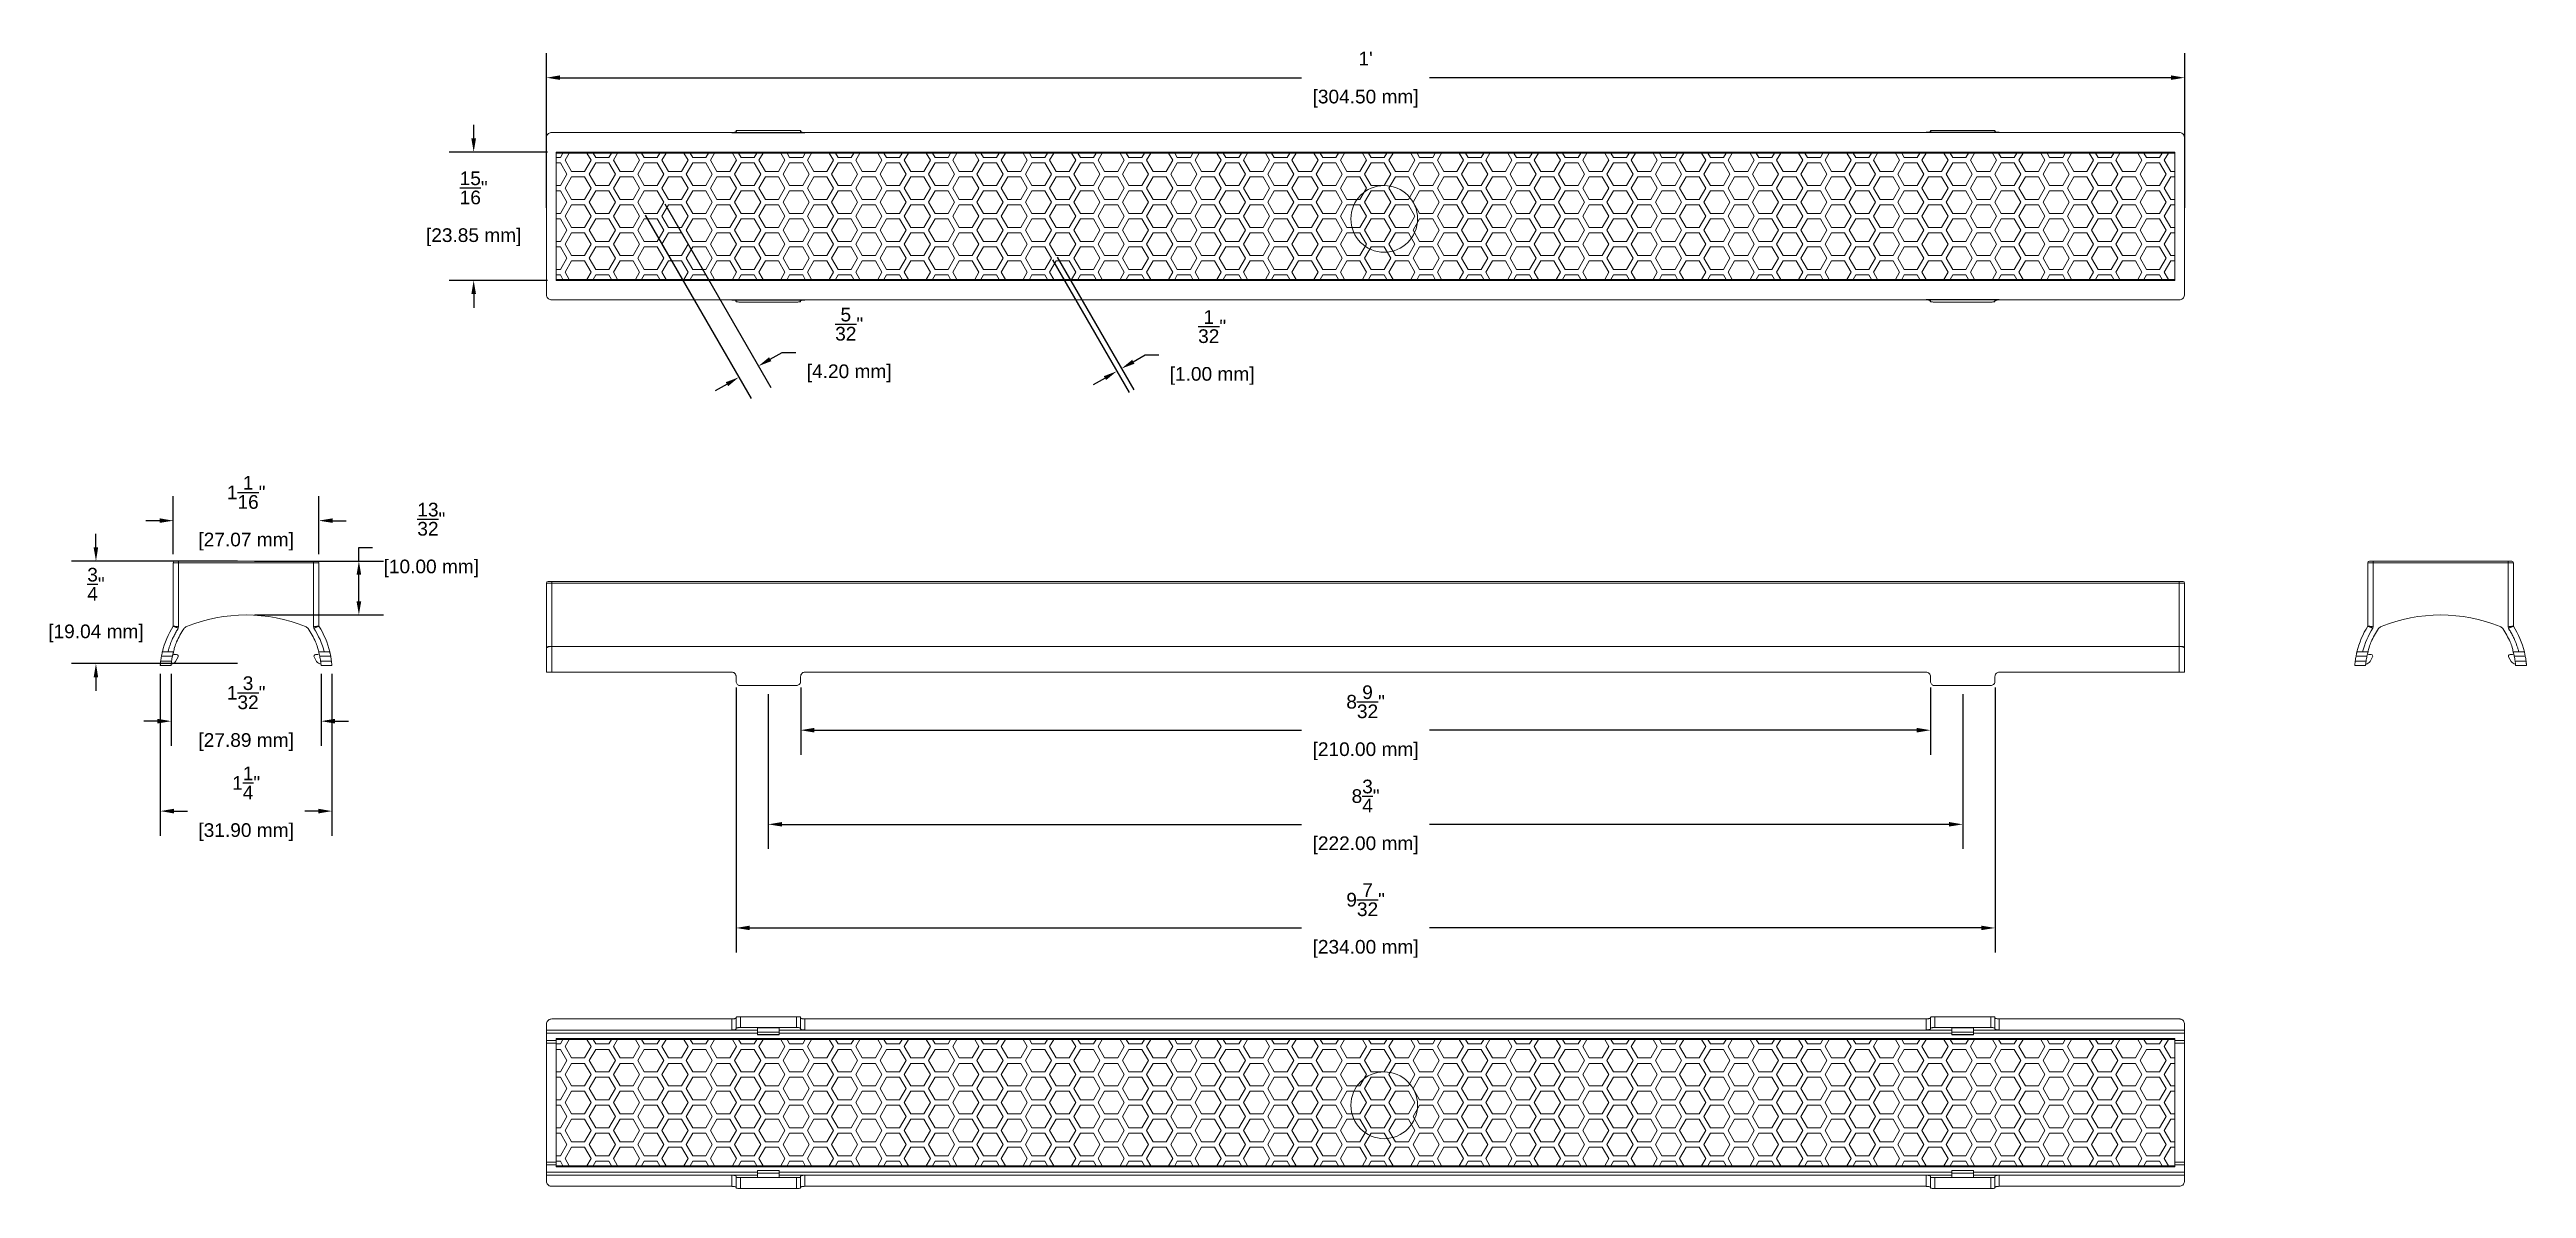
# Model space of a CAD drawing. Header units: inches. Extents: x 1.2 to 19.3, y 1.6 to 9.9.
import ezdxf

# ---------------------------------------------------------------- set-up
doc = ezdxf.new("R2010")
doc.units = ezdxf.units.IN
doc.header["$MEASUREMENT"] = 0
doc.layers.get('Defpoints').update_dxf_attribs({"color": 1})
doc.layers.add('Honeycomb', color=7, linetype='Continuous')
doc.styles.get("Standard").update_dxf_attribs({"font": 'Arial.ttf'})
doc.dimstyles.new('.1 DIM', dxfattribs={"dimscale": 0, "dimtxt": 0.1, "dimasz": 0.1, "dimexe": 0.18, "dimexo": 0.0625, "dimgap": 0.09, "dimtad": 0, "dimtih": 1, "dimtoh": 1, "dimdec": 5, "dimzin": 0, "dimdsep": 46, "dimlunit": 4, "dimtxsty": 'Standard', "dimcen": 0.09, "dimadec": 0, "dimazin": 0, "dimtfac": 1, "dimtdec": 5, "dimtofl": 0, "dimtmove": 0, "dimatfit": 3, "dimfxl": 1, "dimtolj": 1, "dimtzin": 0, "dimarcsym": 0})

msp = doc.modelspace()

# ---------------------------------------------------------------- blocks, each defined once
blk = doc.blocks.new('*D119')
at = {"layer": 'Defpoints', "color": 0, "lineweight": -2, "transparency": 16777216}
for p, q in [((1.509, 6.263), (1.509, 6.363)), ((2.545, 6.163), (1.329, 6.163)), ((2.545, 5.413), (1.329, 5.413)), ((1.509, 5.313), (1.509, 5.213))]:
    blk.add_line(p, q, dxfattribs=at)
at = {"layer": 'Defpoints', "color": 0, "transparency": 16777216}
for p in [(2.608, 6.163), (1.509, 5.413), (2.608, 5.413)]:
    blk.add_point(p, dxfattribs=at)
for points in [[(1.492, 6.263), (1.525, 6.263), (1.509, 6.163)], [(1.492, 5.313), (1.525, 5.313), (1.509, 5.413)]]:
    blk.add_solid(points, dxfattribs=at)
at = {"layer": 'Defpoints', "color": 0, "transparency": 16777216, "char_height": 0.1, "attachment_point": 5}
for s, insert in [('\\A1;{\\H1x;\\S3/4;}"', (1.509, 5.994)), ('\\A1;[19.04 mm]', (1.509, 5.634))]:
    blk.add_mtext(s, dxfattribs=dict(at, insert=insert))
blk = doc.blocks.new('*D120')
at = {"layer": 'Defpoints', "color": 0, "lineweight": -2, "transparency": 16777216}
for p, q in [((3.433, 6.163), (3.433, 6.263)), ((3.433, 6.263), (3.533, 6.263)), ((2.67, 6.163), (3.613, 6.163)), ((3.433, 5.869), (3.433, 6.063)), ((2.67, 5.769), (3.613, 5.769))]:
    blk.add_line(p, q, dxfattribs=at)
at = {"layer": 'Defpoints', "color": 0, "transparency": 16777216}
for p in [(2.608, 6.163), (3.433, 6.163), (2.608, 5.769)]:
    blk.add_point(p, dxfattribs=at)
for points in [[(3.416, 6.063), (3.45, 6.063), (3.433, 6.163)], [(3.416, 5.869), (3.45, 5.869), (3.433, 5.769)]]:
    blk.add_solid(points, dxfattribs=at)
at = {"layer": 'Defpoints', "color": 0, "transparency": 16777216, "char_height": 0.1, "attachment_point": 5}
for s, insert in [('\\A1;{\\H1x;\\S13/32;}"', (3.963, 6.47)), ('\\A1;[10.00 mm]', (3.963, 6.109))]:
    blk.add_mtext(s, dxfattribs=dict(at, insert=insert))
blk = doc.blocks.new('*D121')
at = {"layer": 'Defpoints', "color": 0, "lineweight": -2, "transparency": 16777216}
for p, q in [((2.059, 5.338), (2.059, 4.812)), ((3.157, 5.338), (3.157, 4.812)), ((1.959, 4.992), (1.859, 4.992)), ((3.257, 4.992), (3.357, 4.992))]:
    blk.add_line(p, q, dxfattribs=at)
at = {"layer": 'Defpoints', "color": 0, "transparency": 16777216}
for p in [(2.059, 5.4), (3.157, 5.4), (2.059, 4.992)]:
    blk.add_point(p, dxfattribs=at)
for points in [[(1.959, 5.009), (1.959, 4.975), (2.059, 4.992)], [(3.257, 5.009), (3.257, 4.975), (3.157, 4.992)]]:
    blk.add_solid(points, dxfattribs=at)
at = {"layer": 'Defpoints', "color": 0, "transparency": 16777216, "char_height": 0.1, "attachment_point": 5}
for s, insert in [('\\A1;1{\\H1x;\\S3/32;}"', (2.608, 5.2)), ('\\A1;[27.89 mm]', (2.608, 4.839))]:
    blk.add_mtext(s, dxfattribs=dict(at, insert=insert))
blk = doc.blocks.new('*D122')
at = {"layer": 'Defpoints', "color": 0, "lineweight": -2, "transparency": 16777216}
for p, q in [((1.98, 5.338), (1.98, 4.154)), ((3.236, 5.338), (3.236, 4.154)), ((2.08, 4.334), (2.178, 4.334)), ((3.136, 4.334), (3.037, 4.334))]:
    blk.add_line(p, q, dxfattribs=at)
at = {"layer": 'Defpoints', "color": 0, "transparency": 16777216}
for p in [(1.98, 5.4), (3.236, 5.4), (1.98, 4.334)]:
    blk.add_point(p, dxfattribs=at)
for points in [[(2.08, 4.351), (2.08, 4.317), (1.98, 4.334)], [(3.136, 4.351), (3.136, 4.317), (3.236, 4.334)]]:
    blk.add_solid(points, dxfattribs=at)
at = {"layer": 'Defpoints', "color": 0, "transparency": 16777216, "char_height": 0.1, "attachment_point": 5}
for s, insert in [('\\A1;1{\\H1x;\\S1/4;}"', (2.608, 4.54)), ('\\A1;[31.90 mm]', (2.608, 4.18))]:
    blk.add_mtext(s, dxfattribs=dict(at, insert=insert))
blk = doc.blocks.new('*D123')
at = {"layer": 'Defpoints', "color": 0, "lineweight": -2, "transparency": 16777216}
for p, q in [((4.805, 8.749), (4.805, 9.88)), ((16.794, 8.749), (16.794, 9.88)), ((4.905, 9.7), (10.331, 9.7)), ((16.694, 9.7), (11.268, 9.7))]:
    blk.add_line(p, q, dxfattribs=at)
at = {"layer": 'Defpoints', "color": 0, "transparency": 16777216}
for p in [(4.805, 9.7), (4.805, 8.687), (16.794, 8.687)]:
    blk.add_point(p, dxfattribs=at)
for points in [[(4.905, 9.717), (4.905, 9.684), (4.805, 9.7)], [(16.694, 9.717), (16.694, 9.684), (16.794, 9.7)]]:
    blk.add_solid(points, dxfattribs=at)
at = {"layer": 'Defpoints', "color": 0, "transparency": 16777216, "char_height": 0.1, "attachment_point": 5}
for s, insert in [("\\A1;1'", (10.8, 9.84)), ('\\A1;[304.50 mm]', (10.8, 9.547))]:
    blk.add_mtext(s, dxfattribs=dict(at, insert=insert))
blk = doc.blocks.new('*D124')
at = {"layer": 'Defpoints', "color": 0, "lineweight": -2, "transparency": 16777216}
for p, q in [((6.666, 5.239), (6.666, 4.746)), ((14.933, 5.239), (14.933, 4.746)), ((6.766, 4.926), (10.331, 4.926)), ((14.833, 4.926), (11.268, 4.926))]:
    blk.add_line(p, q, dxfattribs=at)
at = {"layer": 'Defpoints', "color": 0, "transparency": 16777216}
for p in [(6.666, 5.302), (14.933, 5.302), (14.933, 4.926)]:
    blk.add_point(p, dxfattribs=at)
for points in [[(6.766, 4.943), (6.766, 4.909), (6.666, 4.926)], [(14.833, 4.943), (14.833, 4.909), (14.933, 4.926)]]:
    blk.add_solid(points, dxfattribs=at)
at = {"layer": 'Defpoints', "color": 0, "transparency": 16777216, "char_height": 0.1, "attachment_point": 5}
for s, insert in [('\\A1;8{\\H1x;\\S9/32;}"', (10.8, 5.134)), ('\\A1;[210.00 mm]', (10.8, 4.772))]:
    blk.add_mtext(s, dxfattribs=dict(at, insert=insert))
blk = doc.blocks.new('*D125')
at = {"layer": 'Defpoints', "color": 0, "lineweight": -2, "transparency": 16777216}
for p, q in [((6.429, 5.19), (6.429, 4.057)), ((15.17, 5.19), (15.17, 4.057)), ((6.529, 4.237), (10.331, 4.237)), ((15.07, 4.237), (11.268, 4.237))]:
    blk.add_line(p, q, dxfattribs=at)
at = {"layer": 'Defpoints', "color": 0, "transparency": 16777216}
for p in [(6.429, 5.252), (15.17, 5.252), (6.429, 4.237)]:
    blk.add_point(p, dxfattribs=at)
for points in [[(6.529, 4.254), (6.529, 4.221), (6.429, 4.237)], [(15.07, 4.254), (15.07, 4.221), (15.17, 4.237)]]:
    blk.add_solid(points, dxfattribs=at)
at = {"layer": 'Defpoints', "color": 0, "transparency": 16777216, "char_height": 0.1, "attachment_point": 5}
for s, insert in [('\\A1;8{\\H1x;\\S3/4;}"', (10.8, 4.444)), ('\\A1;[222.00 mm]', (10.8, 4.084))]:
    blk.add_mtext(s, dxfattribs=dict(at, insert=insert))
blk = doc.blocks.new('*D126')
at = {"layer": 'Defpoints', "color": 0, "lineweight": -2, "transparency": 16777216}
for p, q in [((6.193, 5.239), (6.193, 3.299)), ((15.406, 5.239), (15.406, 3.299)), ((6.293, 3.479), (10.331, 3.479)), ((15.306, 3.479), (11.268, 3.479))]:
    blk.add_line(p, q, dxfattribs=at)
at = {"layer": 'Defpoints', "color": 0, "transparency": 16777216}
for p in [(6.193, 5.302), (15.406, 5.302), (6.193, 3.479)]:
    blk.add_point(p, dxfattribs=at)
for points in [[(6.293, 3.496), (6.293, 3.463), (6.193, 3.479)], [(15.306, 3.496), (15.306, 3.463), (15.406, 3.479)]]:
    blk.add_solid(points, dxfattribs=at)
at = {"layer": 'Defpoints', "color": 0, "transparency": 16777216, "char_height": 0.1, "attachment_point": 5}
for s, insert in [('\\A1;9{\\H1x;\\S7/32;}"', (10.8, 3.686)), ('\\A1;[234.00 mm]', (10.8, 3.326))]:
    blk.add_mtext(s, dxfattribs=dict(at, insert=insert))
blk = doc.blocks.new('*D127')
at = {"layer": 'Defpoints', "color": 0, "lineweight": -2, "transparency": 16777216}
for p, q in [((4.273, 9.256), (4.273, 9.356)), ((4.814, 9.156), (4.093, 9.156)), ((4.814, 8.217), (4.093, 8.217)), ((4.273, 8.117), (4.273, 8.017))]:
    blk.add_line(p, q, dxfattribs=at)
at = {"layer": 'Defpoints', "color": 0, "transparency": 16777216}
for p in [(4.876, 9.156), (4.273, 8.217), (4.876, 8.217)]:
    blk.add_point(p, dxfattribs=at)
for points in [[(4.256, 9.256), (4.29, 9.256), (4.273, 9.156)], [(4.256, 8.117), (4.29, 8.117), (4.273, 8.217)]]:
    blk.add_solid(points, dxfattribs=at)
at = {"layer": 'Defpoints', "color": 0, "transparency": 16777216, "char_height": 0.1, "attachment_point": 5}
for s, insert in [('\\A1;{\\H1x;\\S15/16;}"', (4.273, 8.894)), ('\\A1;[23.85 mm]', (4.273, 8.533))]:
    blk.add_mtext(s, dxfattribs=dict(at, insert=insert))
blk = doc.blocks.new('*D128')
at = {"layer": 'Defpoints', "color": 0, "lineweight": -2, "transparency": 16777216}
for p, q in [((5.672, 8.776), (6.447, 7.434)), ((5.529, 8.694), (6.303, 7.352)), ((6.443, 7.64), (6.53, 7.69)), ((6.53, 7.69), (6.63, 7.69)), ((6.127, 7.458), (6.04, 7.408))]:
    blk.add_line(p, q, dxfattribs=at)
at = {"layer": 'Defpoints', "color": 0, "transparency": 16777216}
for p in [(5.497, 8.748), (5.641, 8.83), (6.357, 7.59)]:
    blk.add_point(p, dxfattribs=at)
for points in [[(6.435, 7.655), (6.451, 7.626), (6.357, 7.59)], [(6.118, 7.472), (6.135, 7.443), (6.213, 7.508)]]:
    blk.add_solid(points, dxfattribs=at)
at = {"layer": 'Defpoints', "color": 0, "transparency": 16777216, "char_height": 0.1, "attachment_point": 5}
for s, insert in [('\\A1;{\\H1x;\\S5/32;}"', (7.021, 7.897)), ('\\A1;[4.20 mm]', (7.021, 7.537))]:
    blk.add_mtext(s, dxfattribs=dict(at, insert=insert))
blk = doc.blocks.new('*D129')
at = {"layer": 'Defpoints', "color": 0, "lineweight": -2, "transparency": 16777216}
for p, q in [((8.509, 8.367), (9.069, 7.396)), ((8.543, 8.386), (9.103, 7.416)), ((9.1, 7.622), (9.187, 7.672)), ((9.187, 7.672), (9.287, 7.672)), ((8.893, 7.502), (8.806, 7.452))]:
    blk.add_line(p, q, dxfattribs=at)
at = {"layer": 'Defpoints', "color": 0, "transparency": 16777216}
for p in [(8.478, 8.421), (8.512, 8.441), (9.013, 7.572)]:
    blk.add_point(p, dxfattribs=at)
for points in [[(9.092, 7.636), (9.108, 7.607), (9.013, 7.572)], [(8.884, 7.516), (8.901, 7.488), (8.979, 7.552)]]:
    blk.add_solid(points, dxfattribs=at)
at = {"layer": 'Defpoints', "color": 0, "transparency": 16777216, "char_height": 0.1, "attachment_point": 5}
for s, insert in [('\\A1;{\\H1x;\\S1/32;}"', (9.677, 7.879)), ('\\A1;[1.00 mm]', (9.677, 7.518))]:
    blk.add_mtext(s, dxfattribs=dict(at, insert=insert))
blk = doc.blocks.new('*D130')
at = {"layer": 'Defpoints', "color": 0, "lineweight": -2, "transparency": 16777216}
for p, q in [((2.075, 6.213), (2.075, 6.639)), ((3.14, 6.213), (3.14, 6.639)), ((1.975, 6.459), (1.875, 6.459)), ((3.24, 6.459), (3.34, 6.459))]:
    blk.add_line(p, q, dxfattribs=at)
at = {"layer": 'Defpoints', "color": 0, "transparency": 16777216}
for p in [(2.075, 6.459), (2.075, 6.151), (3.14, 6.151)]:
    blk.add_point(p, dxfattribs=at)
for points in [[(1.975, 6.476), (1.975, 6.443), (2.075, 6.459)], [(3.24, 6.476), (3.24, 6.443), (3.14, 6.459)]]:
    blk.add_solid(points, dxfattribs=at)
at = {"layer": 'Defpoints', "color": 0, "transparency": 16777216, "char_height": 0.1, "attachment_point": 5}
for s, insert in [('\\A1;1{\\H1x;\\S1/16;}"', (2.608, 6.666)), ('\\A1;[27.07 mm]', (2.608, 6.306))]:
    blk.add_mtext(s, dxfattribs=dict(at, insert=insert))

# ---------------------------------------------------------------- dimensions: what is measured, and where the dimension line sits
at = {"layer": 'Defpoints'}
for base, p1, p2, picture, middle in [((4.805474, 9.700423), (16.793658, 8.686685), (4.805474, 8.686685), '*D123', (10.799566, 9.700423)), ((2.074683, 6.459252), (3.14043, 6.150934), (2.074683, 6.150934), '*D130', (2.607556, 6.459252)), ((2.058533, 4.992144), (3.156579, 5.400446), (2.058533, 5.400446), '*D121', (2.607556, 4.992144)), ((1.979522, 4.333975), (3.235588, 5.400446), (1.979522, 5.400446), '*D122', (2.607555, 4.333975)), ((6.193269, 3.479426), (15.405863, 5.30157), (6.193269, 5.30157), '*D126', (10.799566, 3.479426)), ((14.933423, 4.926084), (6.665709, 5.30157), (14.933423, 5.30157), '*D124', (10.799566, 4.926084)), ((6.429489, 4.237289), (15.169643, 5.252356), (6.429489, 5.252356), '*D125', (10.799566, 4.237289))]:
    dim = msp.add_linear_dim(base=base, p1=p1, p2=p2, dimstyle='.1 DIM', override={"dimscale": 1, "dimpost": '\\X'}, dxfattribs=at)
    dim.commit()
    dim.dimension.update_dxf_attribs({"geometry": picture, "text_midpoint": middle})
for base, p1, p2, picture, middle in [((4.272856, 8.217134), (4.87634, 9.156238), (4.87634, 8.217134), '*D127', (4.272856, 8.686686)), ((1.508605, 5.413029), (2.607556, 6.162747), (2.607556, 5.413029), '*D119', (1.508605, 5.787888))]:
    dim = msp.add_linear_dim(base=base, p1=p1, p2=p2, angle=90, dimstyle='.1 DIM', override={"dimscale": 1, "dimpost": '\\X'}, dxfattribs=at)
    dim.commit()
    dim.dimension.update_dxf_attribs({"geometry": picture, "text_midpoint": middle})
for p1, p2, distance, picture, middle in [((5.497294, 8.747709), (5.640534, 8.83041), -1.431978, '*D128', (7.020554, 7.690286)), ((8.477712, 8.420937), (8.511808, 8.440622), -1.003353, '*D129', (9.677499, 7.671685)), ((2.607557, 5.769046), (2.607556, 6.162747), -0.825502, '*D120', (3.962758, 6.262747))]:
    dim = msp.add_aligned_dim(p1=p1, p2=p2, distance=distance, dimstyle='.1 DIM', override={"dimscale": 1, "dimpost": '\\X'}, dxfattribs=at)
    dim.commit()
    dim.dimension.update_dxf_attribs({"geometry": picture, "text_midpoint": middle})

# ---------------------------------------------------------------- linework, layer by layer
at = {"layer": 'Honeycomb', "linetype": 'Continuous', "lineweight": 15}
for p, q in [((4.805474, 9.217861), (4.805474, 9.25861)), ((4.844844, 9.299176), (6.161773, 9.299176)), ((6.224765, 9.314718), (6.634213, 9.314718)), ((6.697206, 9.299176), (10.799566, 9.299176)), ((14.901927, 9.299176), (10.799566, 9.299176)), ((15.374367, 9.314718), (14.964919, 9.314718)), ((16.754288, 9.299176), (15.437359, 9.299176)), ((16.793658, 9.217861), (16.793658, 9.25861)), ((4.805474, 9.140731), (4.805474, 9.195246)), ((4.805474, 9.121562), (4.805474, 9.140731)), ((4.805474, 9.121562), (4.805474, 8.251808)), ((16.722792, 9.156238), (4.87634, 9.156238)), ((4.87634, 9.156238), (4.87634, 9.140731)), ((16.722792, 9.148693), (4.87634, 9.148693)), ((4.87634, 9.140731), (4.87634, 9.121562)), ((4.87634, 8.251808), (4.87634, 9.121562)), ((4.87634, 9.115819), (4.90739, 9.115819)), ((4.90739, 9.07645), (4.87634, 9.07645)), ((4.90739, 9.115819), (4.92637, 9.148693)), ((4.955123, 8.993771), (4.90739, 9.07645)), ((4.941486, 9.096133), (4.97183, 9.148693)), ((4.989219, 9.013457), (4.941486, 9.096133)), ((5.13242, 9.096133), (5.084687, 9.013457)), ((5.102076, 9.148693), (5.13242, 9.096133)), ((5.166516, 9.07645), (5.118782, 8.993771)), ((5.147536, 9.148693), (5.166516, 9.115819)), ((5.166516, 9.115819), (5.262036, 9.115819)), ((5.262036, 9.07645), (5.166516, 9.07645)), ((5.262036, 9.115819), (5.281015, 9.148693)), ((5.30977, 8.993771), (5.262036, 9.07645)), ((5.296131, 9.096133), (5.326477, 9.148693)), ((5.343865, 9.013457), (5.296131, 9.096133)), ((5.487065, 9.096133), (5.439332, 9.013457)), ((5.456721, 9.148693), (5.487065, 9.096133)), ((5.521161, 9.07645), (5.473428, 8.993771)), ((5.502181, 9.148693), (5.521161, 9.115819)), ((5.521161, 9.115819), (5.616681, 9.115819)), ((5.616681, 9.07645), (5.521161, 9.07645)), ((5.616681, 9.115819), (5.635662, 9.148693)), ((5.664415, 8.993771), (5.616681, 9.07645)), ((5.650776, 9.096133), (5.681122, 9.148693)), ((5.69851, 9.013457), (5.650776, 9.096133)), ((5.841712, 9.096133), (5.793978, 9.013457)), ((5.811366, 9.148693), (5.841712, 9.096133)), ((5.875807, 9.07645), (5.828073, 8.993771)), ((5.856828, 9.148693), (5.875807, 9.115819)), ((5.875807, 9.115819), (5.971327, 9.115819)), ((5.971327, 9.07645), (5.875807, 9.07645)), ((5.971327, 9.115819), (5.990307, 9.148693)), ((6.01906, 8.993771), (5.971327, 9.07645)), ((6.005423, 9.096133), (6.035767, 9.148693)), ((6.053156, 9.013457), (6.005423, 9.096133)), ((6.196357, 9.096133), (6.148623, 9.013457)), ((6.166012, 9.148693), (6.196357, 9.096133)), ((6.230452, 9.07645), (6.182718, 8.993771)), ((6.211473, 9.148693), (6.230452, 9.115819)), ((6.230452, 9.115819), (6.325972, 9.115819)), ((6.325972, 9.07645), (6.230452, 9.07645)), ((6.325972, 9.115819), (6.344952, 9.148693)), ((6.373706, 8.993771), (6.325972, 9.07645)), ((6.360068, 9.096133), (6.390413, 9.148693)), ((6.407802, 9.013457), (6.360068, 9.096133)), ((6.551002, 9.096133), (6.503269, 9.013457)), ((6.520658, 9.148693), (6.551002, 9.096133)), ((6.585097, 9.07645), (6.537364, 8.993771)), ((6.566118, 9.148693), (6.585097, 9.115819)), ((6.585097, 9.115819), (6.680617, 9.115819)), ((6.680617, 9.07645), (6.585097, 9.07645)), ((6.680617, 9.115819), (6.699598, 9.148693)), ((6.728352, 8.993771), (6.680617, 9.07645)), ((6.714713, 9.096133), (6.745058, 9.148693)), ((6.762447, 9.013457), (6.714713, 9.096133)), ((6.905648, 9.096133), (6.857914, 9.013457)), ((6.875303, 9.148693), (6.905648, 9.096133)), ((6.939744, 9.07645), (6.89201, 8.993771)), ((6.920764, 9.148693), (6.939744, 9.115819)), ((6.939744, 9.115819), (7.035264, 9.115819)), ((7.035264, 9.07645), (6.939744, 9.07645)), ((7.035264, 9.115819), (7.054243, 9.148693)), ((7.082997, 8.993771), (7.035264, 9.07645)), ((7.069359, 9.096133), (7.099704, 9.148693)), ((7.117092, 9.013457), (7.069359, 9.096133)), ((7.260293, 9.096133), (7.212559, 9.013457)), ((7.229949, 9.148693), (7.260293, 9.096133)), ((7.294389, 9.07645), (7.246655, 8.993771)), ((7.275409, 9.148693), (7.294389, 9.115819)), ((7.294389, 9.115819), (7.389909, 9.115819)), ((7.389909, 9.07645), (7.294389, 9.07645)), ((7.389909, 9.115819), (7.408888, 9.148693)), ((7.437643, 8.993771), (7.389909, 9.07645)), ((7.424004, 9.096133), (7.45435, 9.148693)), ((7.471738, 9.013457), (7.424004, 9.096133)), ((7.614939, 9.096133), (7.567206, 9.013457)), ((7.584594, 9.148693), (7.614939, 9.096133)), ((7.649034, 9.07645), (7.601301, 8.993771)), ((7.630054, 9.148693), (7.649034, 9.115819)), ((7.649034, 9.115819), (7.744554, 9.115819)), ((7.744554, 9.07645), (7.649034, 9.07645)), ((7.744554, 9.115819), (7.763534, 9.148693)), ((7.792288, 8.993771), (7.744554, 9.07645)), ((7.77865, 9.096133), (7.808995, 9.148693)), ((7.826384, 9.013457), (7.77865, 9.096133)), ((7.969584, 9.096133), (7.921851, 9.013457)), ((7.939239, 9.148693), (7.969584, 9.096133)), ((8.00368, 9.07645), (7.955946, 8.993771)), ((7.9847, 9.148693), (8.00368, 9.115819)), ((8.00368, 9.115819), (8.0992, 9.115819)), ((8.0992, 9.07645), (8.00368, 9.07645)), ((8.0992, 9.115819), (8.11818, 9.148693)), ((8.146934, 8.993771), (8.0992, 9.07645)), ((8.133295, 9.096133), (8.16364, 9.148693)), ((8.181029, 9.013457), (8.133295, 9.096133)), ((8.32423, 9.096133), (8.276497, 9.013457)), ((8.293885, 9.148693), (8.32423, 9.096133)), ((8.358326, 9.07645), (8.310592, 8.993771)), ((8.339346, 9.148693), (8.358326, 9.115819)), ((8.358326, 9.115819), (8.453845, 9.115819)), ((8.453845, 9.07645), (8.358326, 9.07645)), ((8.453845, 9.115819), (8.472825, 9.148693)), ((8.501579, 8.993771), (8.453845, 9.07645)), ((8.487941, 9.096133), (8.518286, 9.148693)), ((8.535675, 9.013457), (8.487941, 9.096133)), ((8.678876, 9.096133), (8.631142, 9.013457)), ((8.648531, 9.148693), (8.678876, 9.096133)), ((8.712971, 9.07645), (8.665237, 8.993771)), ((8.693991, 9.148693), (8.712971, 9.115819)), ((8.712971, 9.115819), (8.808491, 9.115819)), ((8.808491, 9.07645), (8.712971, 9.07645)), ((8.808491, 9.115819), (8.827471, 9.148693)), ((8.856225, 8.993771), (8.808491, 9.07645)), ((8.842587, 9.096133), (8.872932, 9.148693)), ((8.89032, 9.013457), (8.842587, 9.096133)), ((9.033521, 9.096133), (8.985787, 9.013457)), ((9.003176, 9.148693), (9.033521, 9.096133)), ((9.067616, 9.07645), (9.019883, 8.993771)), ((9.048637, 9.148693), (9.067616, 9.115819)), ((9.067616, 9.115819), (9.163136, 9.115819)), ((9.163136, 9.07645), (9.067616, 9.07645)), ((9.163136, 9.115819), (9.182117, 9.148693)), ((9.21087, 8.993771), (9.163136, 9.07645)), ((9.197232, 9.096133), (9.227577, 9.148693)), ((9.244965, 9.013457), (9.197232, 9.096133)), ((9.388167, 9.096133), (9.340433, 9.013457)), ((9.357822, 9.148693), (9.388167, 9.096133)), ((9.422262, 9.07645), (9.374529, 8.993771)), ((9.403283, 9.148693), (9.422262, 9.115819)), ((9.422262, 9.115819), (9.517782, 9.115819)), ((9.517782, 9.07645), (9.422262, 9.07645)), ((9.517782, 9.115819), (9.536762, 9.148693)), ((9.565516, 8.993771), (9.517782, 9.07645)), ((9.551878, 9.096133), (9.582223, 9.148693)), ((9.599611, 9.013457), (9.551878, 9.096133)), ((9.742812, 9.096133), (9.695078, 9.013457)), ((9.712467, 9.148693), (9.742812, 9.096133)), ((9.776908, 9.07645), (9.729174, 8.993771)), ((9.757928, 9.148693), (9.776908, 9.115819)), ((9.776908, 9.115819), (9.872428, 9.115819)), ((9.872428, 9.07645), (9.776908, 9.07645)), ((9.872428, 9.115819), (9.891407, 9.148693)), ((9.920161, 8.993771), (9.872428, 9.07645)), ((9.906523, 9.096133), (9.936868, 9.148693)), ((9.954257, 9.013457), (9.906523, 9.096133)), ((10.097458, 9.096133), (10.049724, 9.013457)), ((10.067113, 9.148693), (10.097458, 9.096133)), ((10.131553, 9.07645), (10.08382, 8.993771)), ((10.112573, 9.148693), (10.131553, 9.115819)), ((10.131553, 9.115819), (10.227073, 9.115819)), ((10.227073, 9.07645), (10.131553, 9.07645)), ((10.227073, 9.115819), (10.246053, 9.148693)), ((10.274807, 8.993771), (10.227073, 9.07645)), ((10.261168, 9.096133), (10.291513, 9.148693)), ((10.308902, 9.013457), (10.261168, 9.096133)), ((10.452103, 9.096133), (10.40437, 9.013457)), ((10.421758, 9.148693), (10.452103, 9.096133)), ((10.486199, 9.07645), (10.438465, 8.993771)), ((10.467219, 9.148693), (10.486199, 9.115819)), ((10.486199, 9.115819), (10.581719, 9.115819)), ((10.581719, 9.07645), (10.486199, 9.07645)), ((10.581719, 9.115819), (10.600698, 9.148693)), ((10.629452, 8.993771), (10.581719, 9.07645)), ((10.615814, 9.096133), (10.646159, 9.148693)), ((10.663548, 9.013457), (10.615814, 9.096133)), ((10.806749, 9.096133), (10.759015, 9.013457)), ((10.776404, 9.148693), (10.806749, 9.096133)), ((10.840845, 9.07645), (10.79311, 8.993771)), ((10.821864, 9.148693), (10.840845, 9.115819)), ((10.840845, 9.115819), (10.936364, 9.115819)), ((10.936364, 9.07645), (10.840845, 9.07645)), ((10.936364, 9.115819), (10.955344, 9.148693)), ((10.984098, 8.993771), (10.936364, 9.07645)), ((10.970459, 9.096133), (11.000805, 9.148693)), ((11.018194, 9.013457), (10.970459, 9.096133)), ((11.161394, 9.096133), (11.113661, 9.013457)), ((11.131049, 9.148693), (11.161394, 9.096133)), ((11.19549, 9.07645), (11.147756, 8.993771)), ((11.17651, 9.148693), (11.19549, 9.115819)), ((11.19549, 9.115819), (11.29101, 9.115819)), ((11.29101, 9.07645), (11.19549, 9.07645)), ((11.29101, 9.115819), (11.30999, 9.148693)), ((11.338743, 8.993771), (11.29101, 9.07645)), ((11.325105, 9.096133), (11.35545, 9.148693)), ((11.372839, 9.013457), (11.325105, 9.096133)), ((11.51604, 9.096133), (11.468306, 9.013457)), ((11.485695, 9.148693), (11.51604, 9.096133)), ((11.550135, 9.07645), (11.502402, 8.993771)), ((11.531155, 9.148693), (11.550135, 9.115819)), ((11.550135, 9.115819), (11.645655, 9.115819)), ((11.645655, 9.07645), (11.550135, 9.07645)), ((11.645655, 9.115819), (11.664635, 9.148693)), ((11.693389, 8.993771), (11.645655, 9.07645)), ((11.679751, 9.096133), (11.710096, 9.148693)), ((11.727484, 9.013457), (11.679751, 9.096133)), ((11.870685, 9.096133), (11.822952, 9.013457)), ((11.84034, 9.148693), (11.870685, 9.096133)), ((11.904781, 9.07645), (11.857047, 8.993771)), ((11.885801, 9.148693), (11.904781, 9.115819)), ((11.904781, 9.115819), (12.000301, 9.115819)), ((12.000301, 9.07645), (11.904781, 9.07645)), ((12.000301, 9.115819), (12.019281, 9.148693)), ((12.048035, 8.993771), (12.000301, 9.07645)), ((12.034396, 9.096133), (12.064741, 9.148693)), ((12.08213, 9.013457), (12.034396, 9.096133)), ((12.225331, 9.096133), (12.177597, 9.013457)), ((12.194986, 9.148693), (12.225331, 9.096133)), ((12.259426, 9.07645), (12.211693, 8.993771)), ((12.240447, 9.148693), (12.259426, 9.115819)), ((12.259426, 9.115819), (12.354946, 9.115819)), ((12.354946, 9.07645), (12.259426, 9.07645)), ((12.354946, 9.115819), (12.373926, 9.148693)), ((12.40268, 8.993771), (12.354946, 9.07645)), ((12.389042, 9.096133), (12.419387, 9.148693)), ((12.436775, 9.013457), (12.389042, 9.096133)), ((12.579977, 9.096133), (12.532243, 9.013457)), ((12.549632, 9.148693), (12.579977, 9.096133)), ((12.614072, 9.07645), (12.566338, 8.993771)), ((12.595092, 9.148693), (12.614072, 9.115819)), ((12.614072, 9.115819), (12.709592, 9.115819)), ((12.709592, 9.07645), (12.614072, 9.07645)), ((12.709592, 9.115819), (12.728572, 9.148693)), ((12.757326, 8.993771), (12.709592, 9.07645)), ((12.743687, 9.096133), (12.774032, 9.148693)), ((12.791421, 9.013457), (12.743687, 9.096133)), ((12.934622, 9.096133), (12.886888, 9.013457)), ((12.904277, 9.148693), (12.934622, 9.096133)), ((12.968718, 9.07645), (12.920984, 8.993771)), ((12.949738, 9.148693), (12.968718, 9.115819)), ((12.968718, 9.115819), (13.064237, 9.115819)), ((13.064237, 9.07645), (12.968718, 9.07645)), ((13.064237, 9.115819), (13.083217, 9.148693)), ((13.111971, 8.993771), (13.064237, 9.07645)), ((13.098333, 9.096133), (13.128678, 9.148693)), ((13.146066, 9.013457), (13.098333, 9.096133)), ((13.289267, 9.096133), (13.241534, 9.013457)), ((13.258922, 9.148693), (13.289267, 9.096133)), ((13.323363, 9.07645), (13.275629, 8.993771)), ((13.304383, 9.148693), (13.323363, 9.115819)), ((13.323363, 9.115819), (13.418883, 9.115819)), ((13.418883, 9.07645), (13.323363, 9.07645)), ((13.418883, 9.115819), (13.437863, 9.148693)), ((13.466616, 8.993771), (13.418883, 9.07645)), ((13.452978, 9.096133), (13.483323, 9.148693)), ((13.500712, 9.013457), (13.452978, 9.096133)), ((13.643913, 9.096133), (13.596179, 9.013457)), ((13.613568, 9.148693), (13.643913, 9.096133)), ((13.678008, 9.07645), (13.630275, 8.993771)), ((13.659029, 9.148693), (13.678008, 9.115819)), ((13.678008, 9.115819), (13.773528, 9.115819)), ((13.773528, 9.07645), (13.678008, 9.07645)), ((13.773528, 9.115819), (13.792508, 9.148693)), ((13.821262, 8.993771), (13.773528, 9.07645)), ((13.807624, 9.096133), (13.837969, 9.148693)), ((13.855358, 9.013457), (13.807624, 9.096133)), ((13.998559, 9.096133), (13.950825, 9.013457)), ((13.968214, 9.148693), (13.998559, 9.096133)), ((14.032654, 9.07645), (13.98492, 8.993771)), ((14.013674, 9.148693), (14.032654, 9.115819)), ((14.032654, 9.115819), (14.128174, 9.115819)), ((14.128174, 9.07645), (14.032654, 9.07645)), ((14.128174, 9.115819), (14.147154, 9.148693)), ((14.175908, 8.993771), (14.128174, 9.07645)), ((14.16227, 9.096133), (14.192615, 9.148693)), ((14.210003, 9.013457), (14.16227, 9.096133)), ((14.353204, 9.096133), (14.305471, 9.013457)), ((14.322859, 9.148693), (14.353204, 9.096133)), ((14.3873, 9.07645), (14.339566, 8.993771)), ((14.36832, 9.148693), (14.3873, 9.115819)), ((14.3873, 9.115819), (14.482819, 9.115819)), ((14.482819, 9.07645), (14.3873, 9.07645)), ((14.482819, 9.115819), (14.501799, 9.148693)), ((14.530553, 8.993771), (14.482819, 9.07645)), ((14.516915, 9.096133), (14.54726, 9.148693)), ((14.564649, 9.013457), (14.516915, 9.096133)), ((14.70785, 9.096133), (14.660116, 9.013457)), ((14.677505, 9.148693), (14.70785, 9.096133)), ((14.741945, 9.07645), (14.694211, 8.993771)), ((14.722965, 9.148693), (14.741945, 9.115819)), ((14.741945, 9.115819), (14.837465, 9.115819)), ((14.837465, 9.07645), (14.741945, 9.07645)), ((14.837465, 9.115819), (14.856445, 9.148693)), ((14.885199, 8.993771), (14.837465, 9.07645)), ((14.87156, 9.096133), (14.901905, 9.148693)), ((14.919294, 9.013457), (14.87156, 9.096133)), ((15.062495, 9.096133), (15.014761, 9.013457)), ((15.03215, 9.148693), (15.062495, 9.096133)), ((15.096591, 9.07645), (15.048857, 8.993771)), ((15.077611, 9.148693), (15.096591, 9.115819)), ((15.096591, 9.115819), (15.192111, 9.115819)), ((15.192111, 9.07645), (15.096591, 9.07645)), ((15.192111, 9.115819), (15.21109, 9.148693)), ((15.239844, 8.993771), (15.192111, 9.07645)), ((15.226206, 9.096133), (15.256551, 9.148693)), ((15.27394, 9.013457), (15.226206, 9.096133)), ((15.417141, 9.096133), (15.369407, 9.013457)), ((15.386796, 9.148693), (15.417141, 9.096133)), ((15.451236, 9.07645), (15.403502, 8.993771)), ((15.432256, 9.148693), (15.451236, 9.115819)), ((15.451236, 9.115819), (15.546756, 9.115819)), ((15.546756, 9.07645), (15.451236, 9.07645)), ((15.546756, 9.115819), (15.565736, 9.148693)), ((15.59449, 8.993771), (15.546756, 9.07645)), ((15.580852, 9.096133), (15.611197, 9.148693)), ((15.628585, 9.013457), (15.580852, 9.096133)), ((15.771786, 9.096133), (15.724053, 9.013457)), ((15.741441, 9.148693), (15.771786, 9.096133)), ((15.805882, 9.07645), (15.758148, 8.993771)), ((15.786902, 9.148693), (15.805882, 9.115819)), ((15.805882, 9.115819), (15.901402, 9.115819)), ((15.901402, 9.07645), (15.805882, 9.07645)), ((15.901402, 9.115819), (15.920381, 9.148693)), ((15.949135, 8.993771), (15.901402, 9.07645)), ((15.935497, 9.096133), (15.965842, 9.148693)), ((15.983231, 9.013457), (15.935497, 9.096133)), ((16.126432, 9.096133), (16.078698, 9.013457)), ((16.096087, 9.148693), (16.126432, 9.096133)), ((16.160527, 9.07645), (16.112794, 8.993771)), ((16.141547, 9.148693), (16.160527, 9.115819)), ((16.160527, 9.115819), (16.256047, 9.115819)), ((16.256047, 9.07645), (16.160527, 9.07645)), ((16.256047, 9.115819), (16.275027, 9.148693)), ((16.303781, 8.993771), (16.256047, 9.07645)), ((16.290143, 9.096133), (16.320488, 9.148693)), ((16.337876, 9.013457), (16.290143, 9.096133)), ((16.481077, 9.096133), (16.433344, 9.013457)), ((16.450732, 9.148693), (16.481077, 9.096133)), ((16.515173, 9.07645), (16.467439, 8.993771)), ((16.496193, 9.148693), (16.515173, 9.115819)), ((16.515173, 9.115819), (16.610693, 9.115819)), ((16.610693, 9.07645), (16.515173, 9.07645)), ((16.610693, 9.115819), (16.629673, 9.148693)), ((16.658426, 8.993771), (16.610693, 9.07645)), ((16.644788, 9.096133), (16.675133, 9.148693)), ((16.692522, 9.013457), (16.644788, 9.096133)), ((16.722792, 9.156238), (16.722792, 9.140731)), ((16.722792, 9.140731), (16.722792, 9.121562)), ((16.722792, 8.251808), (16.722792, 9.121562)), ((16.793658, 9.140731), (16.793658, 9.195246)), ((16.793658, 9.121562), (16.793658, 9.140731)), ((16.793658, 9.121562), (16.793658, 8.251808)), ((4.87634, 8.911094), (4.90739, 8.911094)), ((4.90739, 8.911094), (4.955123, 8.993771)), ((4.941486, 8.89141), (4.989219, 8.974087)), ((4.989219, 8.808734), (4.941486, 8.89141)), ((5.084687, 9.013457), (4.989219, 9.013457)), ((5.084687, 8.974087), (4.989219, 8.974087)), ((5.084687, 8.974087), (5.13242, 8.89141)), ((5.13242, 8.89141), (5.084687, 8.808734)), ((5.118782, 8.993771), (5.166516, 8.911094)), ((5.166516, 8.911094), (5.262036, 8.911094)), ((5.262036, 8.911094), (5.30977, 8.993771)), ((5.296131, 8.89141), (5.343865, 8.974087)), ((5.343865, 8.808734), (5.296131, 8.89141)), ((5.439332, 9.013457), (5.343865, 9.013457)), ((5.439332, 8.974087), (5.343865, 8.974087)), ((5.439332, 8.974087), (5.487065, 8.89141)), ((5.487065, 8.89141), (5.439332, 8.808734)), ((5.473428, 8.993771), (5.521161, 8.911094)), ((5.521161, 8.911094), (5.616681, 8.911094)), ((5.616681, 8.911094), (5.664415, 8.993771)), ((5.650776, 8.89141), (5.69851, 8.974087)), ((5.69851, 8.808734), (5.650776, 8.89141)), ((5.793978, 9.013457), (5.69851, 9.013457)), ((5.793978, 8.974087), (5.69851, 8.974087)), ((5.793978, 8.974087), (5.841712, 8.89141)), ((5.841712, 8.89141), (5.793978, 8.808734)), ((5.828073, 8.993771), (5.875807, 8.911094)), ((5.875807, 8.911094), (5.971327, 8.911094)), ((5.971327, 8.911094), (6.01906, 8.993771)), ((6.005423, 8.89141), (6.053156, 8.974087)), ((6.053156, 8.808734), (6.005423, 8.89141)), ((6.148623, 9.013457), (6.053156, 9.013457)), ((6.148623, 8.974087), (6.053156, 8.974087)), ((6.148623, 8.974087), (6.196357, 8.89141)), ((6.196357, 8.89141), (6.148623, 8.808734)), ((6.182718, 8.993771), (6.230452, 8.911094)), ((6.230452, 8.911094), (6.325972, 8.911094)), ((6.325972, 8.911094), (6.373706, 8.993771)), ((6.360068, 8.89141), (6.407802, 8.974087)), ((6.407802, 8.808734), (6.360068, 8.89141)), ((6.503269, 9.013457), (6.407802, 9.013457)), ((6.503269, 8.974087), (6.407802, 8.974087)), ((6.503269, 8.974087), (6.551002, 8.89141)), ((6.551002, 8.89141), (6.503269, 8.808734)), ((6.537364, 8.993771), (6.585097, 8.911094)), ((6.585097, 8.911094), (6.680617, 8.911094)), ((6.680617, 8.911094), (6.728352, 8.993771)), ((6.714713, 8.89141), (6.762447, 8.974087)), ((6.762447, 8.808734), (6.714713, 8.89141)), ((6.857914, 9.013457), (6.762447, 9.013457)), ((6.857914, 8.974087), (6.762447, 8.974087)), ((6.857914, 8.974087), (6.905648, 8.89141)), ((6.905648, 8.89141), (6.857914, 8.808734)), ((6.89201, 8.993771), (6.939744, 8.911094)), ((6.939744, 8.911094), (7.035264, 8.911094)), ((7.035264, 8.911094), (7.082997, 8.993771)), ((7.069359, 8.89141), (7.117092, 8.974087)), ((7.117092, 8.808734), (7.069359, 8.89141)), ((7.212559, 9.013457), (7.117092, 9.013457)), ((7.212559, 8.974087), (7.117092, 8.974087)), ((7.212559, 8.974087), (7.260293, 8.89141)), ((7.260293, 8.89141), (7.212559, 8.808734)), ((7.246655, 8.993771), (7.294389, 8.911094)), ((7.294389, 8.911094), (7.389909, 8.911094)), ((7.389909, 8.911094), (7.437643, 8.993771)), ((7.424004, 8.89141), (7.471738, 8.974087)), ((7.471738, 8.808734), (7.424004, 8.89141)), ((7.567206, 9.013457), (7.471738, 9.013457)), ((7.567206, 8.974087), (7.471738, 8.974087)), ((7.567206, 8.974087), (7.614939, 8.89141)), ((7.614939, 8.89141), (7.567206, 8.808734)), ((7.601301, 8.993771), (7.649034, 8.911094)), ((7.649034, 8.911094), (7.744554, 8.911094)), ((7.744554, 8.911094), (7.792288, 8.993771)), ((7.77865, 8.89141), (7.826384, 8.974087)), ((7.826384, 8.808734), (7.77865, 8.89141)), ((7.921851, 9.013457), (7.826384, 9.013457)), ((7.921851, 8.974087), (7.826384, 8.974087)), ((7.921851, 8.974087), (7.969584, 8.89141)), ((7.969584, 8.89141), (7.921851, 8.808734)), ((7.955946, 8.993771), (8.00368, 8.911094)), ((8.00368, 8.911094), (8.0992, 8.911094)), ((8.0992, 8.911094), (8.146934, 8.993771)), ((8.133295, 8.89141), (8.181029, 8.974087)), ((8.181029, 8.808734), (8.133295, 8.89141)), ((8.276497, 9.013457), (8.181029, 9.013457)), ((8.276497, 8.974087), (8.181029, 8.974087)), ((8.276497, 8.974087), (8.32423, 8.89141)), ((8.32423, 8.89141), (8.276497, 8.808734)), ((8.310592, 8.993771), (8.358326, 8.911094)), ((8.358326, 8.911094), (8.453845, 8.911094)), ((8.453845, 8.911094), (8.501579, 8.993771)), ((8.487941, 8.89141), (8.535675, 8.974087)), ((8.535675, 8.808734), (8.487941, 8.89141)), ((8.631142, 9.013457), (8.535675, 9.013457)), ((8.631142, 8.974087), (8.535675, 8.974087)), ((8.631142, 8.974087), (8.678876, 8.89141)), ((8.678876, 8.89141), (8.631142, 8.808734)), ((8.665237, 8.993771), (8.712971, 8.911094)), ((8.712971, 8.911094), (8.808491, 8.911094)), ((8.808491, 8.911094), (8.856225, 8.993771)), ((8.842587, 8.89141), (8.89032, 8.974087)), ((8.89032, 8.808734), (8.842587, 8.89141)), ((8.985787, 9.013457), (8.89032, 9.013457)), ((8.985787, 8.974087), (8.89032, 8.974087)), ((8.985787, 8.974087), (9.033521, 8.89141)), ((9.033521, 8.89141), (8.985787, 8.808734)), ((9.019883, 8.993771), (9.067616, 8.911094)), ((9.067616, 8.911094), (9.163136, 8.911094)), ((9.163136, 8.911094), (9.21087, 8.993771)), ((9.197232, 8.89141), (9.244965, 8.974087)), ((9.244965, 8.808734), (9.197232, 8.89141)), ((9.340433, 9.013457), (9.244965, 9.013457)), ((9.340433, 8.974087), (9.244965, 8.974087)), ((9.340433, 8.974087), (9.388167, 8.89141)), ((9.388167, 8.89141), (9.340433, 8.808734)), ((9.374529, 8.993771), (9.422262, 8.911094)), ((9.422262, 8.911094), (9.517782, 8.911094)), ((9.517782, 8.911094), (9.565516, 8.993771)), ((9.551878, 8.89141), (9.599611, 8.974087)), ((9.599611, 8.808734), (9.551878, 8.89141)), ((9.695078, 9.013457), (9.599611, 9.013457)), ((9.695078, 8.974087), (9.599611, 8.974087)), ((9.695078, 8.974087), (9.742812, 8.89141)), ((9.742812, 8.89141), (9.695078, 8.808734)), ((9.729174, 8.993771), (9.776908, 8.911094)), ((9.776908, 8.911094), (9.872428, 8.911094)), ((9.872428, 8.911094), (9.920161, 8.993771)), ((9.906523, 8.89141), (9.954257, 8.974087)), ((9.954257, 8.808734), (9.906523, 8.89141)), ((10.049724, 9.013457), (9.954257, 9.013457)), ((10.049724, 8.974087), (9.954257, 8.974087)), ((10.049724, 8.974087), (10.097458, 8.89141)), ((10.097458, 8.89141), (10.049724, 8.808734)), ((10.08382, 8.993771), (10.131553, 8.911094)), ((10.131553, 8.911094), (10.227073, 8.911094)), ((10.227073, 8.911094), (10.274807, 8.993771)), ((10.261168, 8.89141), (10.308902, 8.974087)), ((10.308902, 8.808734), (10.261168, 8.89141)), ((10.40437, 9.013457), (10.308902, 9.013457)), ((10.40437, 8.974087), (10.308902, 8.974087)), ((10.40437, 8.974087), (10.452103, 8.89141)), ((10.452103, 8.89141), (10.40437, 8.808734)), ((10.438465, 8.993771), (10.486199, 8.911094)), ((10.486199, 8.911094), (10.581719, 8.911094)), ((10.581719, 8.911094), (10.629452, 8.993771)), ((10.615814, 8.89141), (10.663548, 8.974087)), ((10.663548, 8.808734), (10.615814, 8.89141)), ((10.759015, 9.013457), (10.663548, 9.013457)), ((10.759015, 8.974087), (10.663548, 8.974087)), ((10.759015, 8.974087), (10.806749, 8.89141)), ((10.806749, 8.89141), (10.759015, 8.808734)), ((10.79311, 8.993771), (10.840845, 8.911094)), ((10.840845, 8.911094), (10.936364, 8.911094)), ((10.936364, 8.911094), (10.984098, 8.993771)), ((10.970459, 8.89141), (11.018194, 8.974087)), ((11.018194, 8.808734), (10.970459, 8.89141)), ((11.113661, 9.013457), (11.018194, 9.013457)), ((11.113661, 8.974087), (11.018194, 8.974087)), ((11.113661, 8.974087), (11.161394, 8.89141)), ((11.161394, 8.89141), (11.113661, 8.808734)), ((11.147756, 8.993771), (11.19549, 8.911094)), ((11.19549, 8.911094), (11.29101, 8.911094)), ((11.29101, 8.911094), (11.338743, 8.993771)), ((11.325105, 8.89141), (11.372839, 8.974087)), ((11.372839, 8.808734), (11.325105, 8.89141)), ((11.468306, 9.013457), (11.372839, 9.013457)), ((11.468306, 8.974087), (11.372839, 8.974087)), ((11.468306, 8.974087), (11.51604, 8.89141)), ((11.51604, 8.89141), (11.468306, 8.808734)), ((11.502402, 8.993771), (11.550135, 8.911094)), ((11.550135, 8.911094), (11.645655, 8.911094)), ((11.645655, 8.911094), (11.693389, 8.993771)), ((11.679751, 8.89141), (11.727484, 8.974087)), ((11.727484, 8.808734), (11.679751, 8.89141)), ((11.822952, 9.013457), (11.727484, 9.013457)), ((11.822952, 8.974087), (11.727484, 8.974087)), ((11.822952, 8.974087), (11.870685, 8.89141)), ((11.870685, 8.89141), (11.822952, 8.808734)), ((11.857047, 8.993771), (11.904781, 8.911094)), ((11.904781, 8.911094), (12.000301, 8.911094)), ((12.000301, 8.911094), (12.048035, 8.993771)), ((12.034396, 8.89141), (12.08213, 8.974087)), ((12.08213, 8.808734), (12.034396, 8.89141)), ((12.177597, 9.013457), (12.08213, 9.013457)), ((12.177597, 8.974087), (12.08213, 8.974087)), ((12.177597, 8.974087), (12.225331, 8.89141)), ((12.225331, 8.89141), (12.177597, 8.808734)), ((12.211693, 8.993771), (12.259426, 8.911094)), ((12.259426, 8.911094), (12.354946, 8.911094)), ((12.354946, 8.911094), (12.40268, 8.993771)), ((12.389042, 8.89141), (12.436775, 8.974087)), ((12.436775, 8.808734), (12.389042, 8.89141)), ((12.532243, 9.013457), (12.436775, 9.013457)), ((12.532243, 8.974087), (12.436775, 8.974087)), ((12.532243, 8.974087), (12.579977, 8.89141)), ((12.579977, 8.89141), (12.532243, 8.808734)), ((12.566338, 8.993771), (12.614072, 8.911094)), ((12.614072, 8.911094), (12.709592, 8.911094)), ((12.709592, 8.911094), (12.757326, 8.993771)), ((12.743687, 8.89141), (12.791421, 8.974087)), ((12.791421, 8.808734), (12.743687, 8.89141)), ((12.886888, 9.013457), (12.791421, 9.013457)), ((12.886888, 8.974087), (12.791421, 8.974087)), ((12.886888, 8.974087), (12.934622, 8.89141)), ((12.934622, 8.89141), (12.886888, 8.808734)), ((12.920984, 8.993771), (12.968718, 8.911094)), ((12.968718, 8.911094), (13.064237, 8.911094)), ((13.064237, 8.911094), (13.111971, 8.993771)), ((13.098333, 8.89141), (13.146066, 8.974087)), ((13.146066, 8.808734), (13.098333, 8.89141)), ((13.241534, 9.013457), (13.146066, 9.013457)), ((13.241534, 8.974087), (13.146066, 8.974087)), ((13.241534, 8.974087), (13.289267, 8.89141)), ((13.289267, 8.89141), (13.241534, 8.808734)), ((13.275629, 8.993771), (13.323363, 8.911094)), ((13.323363, 8.911094), (13.418883, 8.911094)), ((13.418883, 8.911094), (13.466616, 8.993771)), ((13.452978, 8.89141), (13.500712, 8.974087)), ((13.500712, 8.808734), (13.452978, 8.89141)), ((13.596179, 9.013457), (13.500712, 9.013457)), ((13.596179, 8.974087), (13.500712, 8.974087)), ((13.596179, 8.974087), (13.643913, 8.89141)), ((13.643913, 8.89141), (13.596179, 8.808734)), ((13.630275, 8.993771), (13.678008, 8.911094)), ((13.678008, 8.911094), (13.773528, 8.911094)), ((13.773528, 8.911094), (13.821262, 8.993771)), ((13.807624, 8.89141), (13.855358, 8.974087)), ((13.855358, 8.808734), (13.807624, 8.89141)), ((13.950825, 9.013457), (13.855358, 9.013457)), ((13.950825, 8.974087), (13.855358, 8.974087)), ((13.950825, 8.974087), (13.998559, 8.89141)), ((13.998559, 8.89141), (13.950825, 8.808734)), ((13.98492, 8.993771), (14.032654, 8.911094)), ((14.032654, 8.911094), (14.128174, 8.911094)), ((14.128174, 8.911094), (14.175908, 8.993771)), ((14.16227, 8.89141), (14.210003, 8.974087)), ((14.210003, 8.808734), (14.16227, 8.89141)), ((14.305471, 9.013457), (14.210003, 9.013457)), ((14.305471, 8.974087), (14.210003, 8.974087)), ((14.305471, 8.974087), (14.353204, 8.89141)), ((14.353204, 8.89141), (14.305471, 8.808734)), ((14.339566, 8.993771), (14.3873, 8.911094)), ((14.3873, 8.911094), (14.482819, 8.911094)), ((14.482819, 8.911094), (14.530553, 8.993771)), ((14.516915, 8.89141), (14.564649, 8.974087)), ((14.564649, 8.808734), (14.516915, 8.89141)), ((14.660116, 9.013457), (14.564649, 9.013457)), ((14.660116, 8.974087), (14.564649, 8.974087)), ((14.660116, 8.974087), (14.70785, 8.89141)), ((14.70785, 8.89141), (14.660116, 8.808734)), ((14.694211, 8.993771), (14.741945, 8.911094)), ((14.741945, 8.911094), (14.837465, 8.911094)), ((14.837465, 8.911094), (14.885199, 8.993771)), ((14.87156, 8.89141), (14.919294, 8.974087)), ((14.919294, 8.808734), (14.87156, 8.89141)), ((15.014761, 9.013457), (14.919294, 9.013457)), ((15.014761, 8.974087), (14.919294, 8.974087)), ((15.014761, 8.974087), (15.062495, 8.89141)), ((15.062495, 8.89141), (15.014761, 8.808734)), ((15.048857, 8.993771), (15.096591, 8.911094)), ((15.096591, 8.911094), (15.192111, 8.911094)), ((15.192111, 8.911094), (15.239844, 8.993771)), ((15.226206, 8.89141), (15.27394, 8.974087)), ((15.27394, 8.808734), (15.226206, 8.89141)), ((15.369407, 9.013457), (15.27394, 9.013457)), ((15.369407, 8.974087), (15.27394, 8.974087)), ((15.369407, 8.974087), (15.417141, 8.89141)), ((15.417141, 8.89141), (15.369407, 8.808734)), ((15.403502, 8.993771), (15.451236, 8.911094)), ((15.451236, 8.911094), (15.546756, 8.911094)), ((15.546756, 8.911094), (15.59449, 8.993771)), ((15.580852, 8.89141), (15.628585, 8.974087)), ((15.628585, 8.808734), (15.580852, 8.89141)), ((15.724053, 9.013457), (15.628585, 9.013457)), ((15.724053, 8.974087), (15.628585, 8.974087)), ((15.724053, 8.974087), (15.771786, 8.89141)), ((15.771786, 8.89141), (15.724053, 8.808734)), ((15.758148, 8.993771), (15.805882, 8.911094)), ((15.805882, 8.911094), (15.901402, 8.911094)), ((15.901402, 8.911094), (15.949135, 8.993771)), ((15.935497, 8.89141), (15.983231, 8.974087)), ((15.983231, 8.808734), (15.935497, 8.89141)), ((16.078698, 9.013457), (15.983231, 9.013457)), ((16.078698, 8.974087), (15.983231, 8.974087)), ((16.078698, 8.974087), (16.126432, 8.89141)), ((16.126432, 8.89141), (16.078698, 8.808734)), ((16.112794, 8.993771), (16.160527, 8.911094)), ((16.160527, 8.911094), (16.256047, 8.911094)), ((16.256047, 8.911094), (16.303781, 8.993771)), ((16.290143, 8.89141), (16.337876, 8.974087)), ((16.337876, 8.808734), (16.290143, 8.89141)), ((16.433344, 9.013457), (16.337876, 9.013457)), ((16.433344, 8.974087), (16.337876, 8.974087)), ((16.433344, 8.974087), (16.481077, 8.89141)), ((16.481077, 8.89141), (16.433344, 8.808734)), ((16.467439, 8.993771), (16.515173, 8.911094)), ((16.515173, 8.911094), (16.610693, 8.911094)), ((16.610693, 8.911094), (16.658426, 8.993771)), ((16.644788, 8.89141), (16.692522, 8.974087)), ((16.692522, 8.808734), (16.644788, 8.89141)), ((16.722792, 9.013457), (16.692522, 9.013457)), ((16.722792, 8.974087), (16.692522, 8.974087)), ((4.90739, 8.871724), (4.87634, 8.871724)), ((4.87634, 8.706371), (4.90739, 8.706371)), ((4.955123, 8.789048), (4.90739, 8.871724)), ((4.90739, 8.706371), (4.955123, 8.789048)), ((4.941486, 8.686685), (4.989219, 8.769362)), ((4.989219, 8.808734), (5.084687, 8.808734)), ((5.084687, 8.769362), (4.989219, 8.769362)), ((5.084687, 8.769362), (5.13242, 8.686685)), ((5.166516, 8.871724), (5.118782, 8.789048)), ((5.118782, 8.789048), (5.166516, 8.706371)), ((5.262036, 8.871724), (5.166516, 8.871724)), ((5.166516, 8.706371), (5.262036, 8.706371)), ((5.30977, 8.789048), (5.262036, 8.871724)), ((5.262036, 8.706371), (5.30977, 8.789048)), ((5.296131, 8.686685), (5.343865, 8.769362)), ((5.343865, 8.808734), (5.439332, 8.808734)), ((5.439332, 8.769362), (5.343865, 8.769362)), ((5.439332, 8.769362), (5.487065, 8.686685)), ((5.521161, 8.871724), (5.473428, 8.789048)), ((5.473428, 8.789048), (5.521161, 8.706371)), ((5.616681, 8.871724), (5.521161, 8.871724)), ((5.521161, 8.706371), (5.616681, 8.706371)), ((5.664415, 8.789048), (5.616681, 8.871724)), ((5.616681, 8.706371), (5.664415, 8.789048)), ((5.650776, 8.686685), (5.69851, 8.769362)), ((5.69851, 8.808734), (5.793978, 8.808734)), ((5.793978, 8.769362), (5.69851, 8.769362)), ((5.793978, 8.769362), (5.841712, 8.686685)), ((5.875807, 8.871724), (5.828073, 8.789048)), ((5.828073, 8.789048), (5.875807, 8.706371)), ((5.971327, 8.871724), (5.875807, 8.871724)), ((5.875807, 8.706371), (5.971327, 8.706371)), ((6.01906, 8.789048), (5.971327, 8.871724)), ((5.971327, 8.706371), (6.01906, 8.789048)), ((6.005423, 8.686685), (6.053156, 8.769362)), ((6.053156, 8.808734), (6.148623, 8.808734)), ((6.148623, 8.769362), (6.053156, 8.769362)), ((6.148623, 8.769362), (6.196357, 8.686685)), ((6.230452, 8.871724), (6.182718, 8.789048)), ((6.182718, 8.789048), (6.230452, 8.706371)), ((6.325972, 8.871724), (6.230452, 8.871724)), ((6.230452, 8.706371), (6.325972, 8.706371)), ((6.373706, 8.789048), (6.325972, 8.871724)), ((6.325972, 8.706371), (6.373706, 8.789048)), ((6.360068, 8.686685), (6.407802, 8.769362)), ((6.407802, 8.808734), (6.503269, 8.808734)), ((6.503269, 8.769362), (6.407802, 8.769362)), ((6.503269, 8.769362), (6.551002, 8.686685)), ((6.585097, 8.871724), (6.537364, 8.789048)), ((6.537364, 8.789048), (6.585097, 8.706371)), ((6.680617, 8.871724), (6.585097, 8.871724)), ((6.585097, 8.706371), (6.680617, 8.706371)), ((6.728352, 8.789048), (6.680617, 8.871724)), ((6.680617, 8.706371), (6.728352, 8.789048)), ((6.714713, 8.686685), (6.762447, 8.769362)), ((6.762447, 8.808734), (6.857914, 8.808734)), ((6.857914, 8.769362), (6.762447, 8.769362)), ((6.857914, 8.769362), (6.905648, 8.686685)), ((6.939744, 8.871724), (6.89201, 8.789048)), ((6.89201, 8.789048), (6.939744, 8.706371)), ((7.035264, 8.871724), (6.939744, 8.871724)), ((6.939744, 8.706371), (7.035264, 8.706371)), ((7.082997, 8.789048), (7.035264, 8.871724)), ((7.035264, 8.706371), (7.082997, 8.789048)), ((7.069359, 8.686685), (7.117092, 8.769362)), ((7.117092, 8.808734), (7.212559, 8.808734)), ((7.212559, 8.769362), (7.117092, 8.769362)), ((7.212559, 8.769362), (7.260293, 8.686685)), ((7.294389, 8.871724), (7.246655, 8.789048)), ((7.246655, 8.789048), (7.294389, 8.706371)), ((7.389909, 8.871724), (7.294389, 8.871724)), ((7.294389, 8.706371), (7.389909, 8.706371)), ((7.437643, 8.789048), (7.389909, 8.871724)), ((7.389909, 8.706371), (7.437643, 8.789048)), ((7.424004, 8.686685), (7.471738, 8.769362)), ((7.471738, 8.808734), (7.567206, 8.808734)), ((7.567206, 8.769362), (7.471738, 8.769362)), ((7.567206, 8.769362), (7.614939, 8.686685)), ((7.649034, 8.871724), (7.601301, 8.789048)), ((7.601301, 8.789048), (7.649034, 8.706371)), ((7.744554, 8.871724), (7.649034, 8.871724)), ((7.649034, 8.706371), (7.744554, 8.706371)), ((7.792288, 8.789048), (7.744554, 8.871724)), ((7.744554, 8.706371), (7.792288, 8.789048)), ((7.77865, 8.686685), (7.826384, 8.769362)), ((7.826384, 8.808734), (7.921851, 8.808734)), ((7.921851, 8.769362), (7.826384, 8.769362)), ((7.921851, 8.769362), (7.969584, 8.686685)), ((8.00368, 8.871724), (7.955946, 8.789048)), ((7.955946, 8.789048), (8.00368, 8.706371)), ((8.0992, 8.871724), (8.00368, 8.871724)), ((8.00368, 8.706371), (8.0992, 8.706371)), ((8.146934, 8.789048), (8.0992, 8.871724)), ((8.0992, 8.706371), (8.146934, 8.789048)), ((8.133295, 8.686685), (8.181029, 8.769362)), ((8.181029, 8.808734), (8.276497, 8.808734)), ((8.276497, 8.769362), (8.181029, 8.769362)), ((8.276497, 8.769362), (8.32423, 8.686685)), ((8.358326, 8.871724), (8.310592, 8.789048)), ((8.310592, 8.789048), (8.358326, 8.706371)), ((8.453845, 8.871724), (8.358326, 8.871724)), ((8.358326, 8.706371), (8.453845, 8.706371)), ((8.501579, 8.789048), (8.453845, 8.871724)), ((8.453845, 8.706371), (8.501579, 8.789048)), ((8.487941, 8.686685), (8.535675, 8.769362)), ((8.535675, 8.808734), (8.631142, 8.808734)), ((8.631142, 8.769362), (8.535675, 8.769362)), ((8.631142, 8.769362), (8.678876, 8.686685)), ((8.712971, 8.871724), (8.665237, 8.789048)), ((8.665237, 8.789048), (8.712971, 8.706371)), ((8.808491, 8.871724), (8.712971, 8.871724)), ((8.712971, 8.706371), (8.808491, 8.706371)), ((8.856225, 8.789048), (8.808491, 8.871724)), ((8.808491, 8.706371), (8.856225, 8.789048)), ((8.842587, 8.686685), (8.89032, 8.769362)), ((8.89032, 8.808734), (8.985787, 8.808734)), ((8.985787, 8.769362), (8.89032, 8.769362)), ((8.985787, 8.769362), (9.033521, 8.686685)), ((9.067616, 8.871724), (9.019883, 8.789048)), ((9.019883, 8.789048), (9.067616, 8.706371)), ((9.163136, 8.871724), (9.067616, 8.871724)), ((9.067616, 8.706371), (9.163136, 8.706371)), ((9.21087, 8.789048), (9.163136, 8.871724)), ((9.163136, 8.706371), (9.21087, 8.789048)), ((9.197232, 8.686685), (9.244965, 8.769362)), ((9.244965, 8.808734), (9.340433, 8.808734)), ((9.340433, 8.769362), (9.244965, 8.769362)), ((9.340433, 8.769362), (9.388167, 8.686685)), ((9.422262, 8.871724), (9.374529, 8.789048)), ((9.374529, 8.789048), (9.422262, 8.706371)), ((9.517782, 8.871724), (9.422262, 8.871724)), ((9.422262, 8.706371), (9.517782, 8.706371)), ((9.565516, 8.789048), (9.517782, 8.871724)), ((9.517782, 8.706371), (9.565516, 8.789048)), ((9.551878, 8.686685), (9.599611, 8.769362)), ((9.599611, 8.808734), (9.695078, 8.808734)), ((9.695078, 8.769362), (9.599611, 8.769362)), ((9.695078, 8.769362), (9.742812, 8.686685)), ((9.776908, 8.871724), (9.729174, 8.789048)), ((9.729174, 8.789048), (9.776908, 8.706371)), ((9.872428, 8.871724), (9.776908, 8.871724)), ((9.776908, 8.706371), (9.872428, 8.706371)), ((9.920161, 8.789048), (9.872428, 8.871724)), ((9.872428, 8.706371), (9.920161, 8.789048)), ((9.906523, 8.686685), (9.954257, 8.769362)), ((9.954257, 8.808734), (10.049724, 8.808734)), ((10.049724, 8.769362), (9.954257, 8.769362)), ((10.049724, 8.769362), (10.097458, 8.686685)), ((10.131553, 8.871724), (10.08382, 8.789048)), ((10.08382, 8.789048), (10.131553, 8.706371)), ((10.227073, 8.871724), (10.131553, 8.871724)), ((10.131553, 8.706371), (10.227073, 8.706371)), ((10.274807, 8.789048), (10.227073, 8.871724)), ((10.227073, 8.706371), (10.274807, 8.789048)), ((10.261168, 8.686685), (10.308902, 8.769362)), ((10.308902, 8.808734), (10.40437, 8.808734)), ((10.40437, 8.769362), (10.308902, 8.769362)), ((10.40437, 8.769362), (10.452103, 8.686685)), ((10.486199, 8.871724), (10.438465, 8.789048)), ((10.438465, 8.789048), (10.486199, 8.706371)), ((10.581719, 8.871724), (10.486199, 8.871724)), ((10.486199, 8.706371), (10.581719, 8.706371)), ((10.629452, 8.789048), (10.581719, 8.871724)), ((10.581719, 8.706371), (10.629452, 8.789048)), ((10.615814, 8.686685), (10.663548, 8.769362)), ((10.663548, 8.808734), (10.759015, 8.808734)), ((10.759015, 8.769362), (10.663548, 8.769362)), ((10.759015, 8.769362), (10.806749, 8.686685)), ((10.840845, 8.871724), (10.79311, 8.789048)), ((10.79311, 8.789048), (10.840845, 8.706371)), ((10.936364, 8.871724), (10.840845, 8.871724)), ((10.840845, 8.706371), (10.936364, 8.706371)), ((10.984098, 8.789048), (10.936364, 8.871724)), ((10.936364, 8.706371), (10.984098, 8.789048)), ((10.970459, 8.686685), (11.018194, 8.769362)), ((11.018194, 8.808734), (11.113661, 8.808734)), ((11.113661, 8.769362), (11.018194, 8.769362)), ((11.113661, 8.769362), (11.161394, 8.686685)), ((11.19549, 8.871724), (11.147756, 8.789048)), ((11.147756, 8.789048), (11.19549, 8.706371)), ((11.29101, 8.871724), (11.19549, 8.871724)), ((11.19549, 8.706371), (11.29101, 8.706371)), ((11.338743, 8.789048), (11.29101, 8.871724)), ((11.29101, 8.706371), (11.338743, 8.789048)), ((11.325105, 8.686685), (11.372839, 8.769362)), ((11.372839, 8.808734), (11.468306, 8.808734)), ((11.468306, 8.769362), (11.372839, 8.769362)), ((11.468306, 8.769362), (11.51604, 8.686685)), ((11.550135, 8.871724), (11.502402, 8.789048)), ((11.502402, 8.789048), (11.550135, 8.706371)), ((11.645655, 8.871724), (11.550135, 8.871724)), ((11.550135, 8.706371), (11.645655, 8.706371)), ((11.693389, 8.789048), (11.645655, 8.871724)), ((11.645655, 8.706371), (11.693389, 8.789048)), ((11.679751, 8.686685), (11.727484, 8.769362)), ((11.727484, 8.808734), (11.822952, 8.808734)), ((11.822952, 8.769362), (11.727484, 8.769362)), ((11.822952, 8.769362), (11.870685, 8.686685)), ((11.904781, 8.871724), (11.857047, 8.789048)), ((11.857047, 8.789048), (11.904781, 8.706371)), ((12.000301, 8.871724), (11.904781, 8.871724)), ((11.904781, 8.706371), (12.000301, 8.706371)), ((12.048035, 8.789048), (12.000301, 8.871724)), ((12.000301, 8.706371), (12.048035, 8.789048)), ((12.034396, 8.686685), (12.08213, 8.769362)), ((12.08213, 8.808734), (12.177597, 8.808734)), ((12.177597, 8.769362), (12.08213, 8.769362)), ((12.177597, 8.769362), (12.225331, 8.686685)), ((12.259426, 8.871724), (12.211693, 8.789048)), ((12.211693, 8.789048), (12.259426, 8.706371)), ((12.354946, 8.871724), (12.259426, 8.871724)), ((12.259426, 8.706371), (12.354946, 8.706371)), ((12.40268, 8.789048), (12.354946, 8.871724)), ((12.354946, 8.706371), (12.40268, 8.789048)), ((12.389042, 8.686685), (12.436775, 8.769362)), ((12.436775, 8.808734), (12.532243, 8.808734)), ((12.532243, 8.769362), (12.436775, 8.769362)), ((12.532243, 8.769362), (12.579977, 8.686685)), ((12.614072, 8.871724), (12.566338, 8.789048)), ((12.566338, 8.789048), (12.614072, 8.706371)), ((12.709592, 8.871724), (12.614072, 8.871724)), ((12.614072, 8.706371), (12.709592, 8.706371)), ((12.757326, 8.789048), (12.709592, 8.871724)), ((12.709592, 8.706371), (12.757326, 8.789048)), ((12.743687, 8.686685), (12.791421, 8.769362)), ((12.791421, 8.808734), (12.886888, 8.808734)), ((12.886888, 8.769362), (12.791421, 8.769362)), ((12.886888, 8.769362), (12.934622, 8.686685)), ((12.968718, 8.871724), (12.920984, 8.789048)), ((12.920984, 8.789048), (12.968718, 8.706371)), ((13.064237, 8.871724), (12.968718, 8.871724)), ((12.968718, 8.706371), (13.064237, 8.706371)), ((13.111971, 8.789048), (13.064237, 8.871724)), ((13.064237, 8.706371), (13.111971, 8.789048)), ((13.098333, 8.686685), (13.146066, 8.769362)), ((13.146066, 8.808734), (13.241534, 8.808734)), ((13.241534, 8.769362), (13.146066, 8.769362)), ((13.241534, 8.769362), (13.289267, 8.686685)), ((13.323363, 8.871724), (13.275629, 8.789048)), ((13.275629, 8.789048), (13.323363, 8.706371)), ((13.418883, 8.871724), (13.323363, 8.871724)), ((13.323363, 8.706371), (13.418883, 8.706371)), ((13.466616, 8.789048), (13.418883, 8.871724)), ((13.418883, 8.706371), (13.466616, 8.789048)), ((13.452978, 8.686685), (13.500712, 8.769362)), ((13.500712, 8.808734), (13.596179, 8.808734)), ((13.596179, 8.769362), (13.500712, 8.769362)), ((13.596179, 8.769362), (13.643913, 8.686685)), ((13.678008, 8.871724), (13.630275, 8.789048)), ((13.630275, 8.789048), (13.678008, 8.706371)), ((13.773528, 8.871724), (13.678008, 8.871724)), ((13.678008, 8.706371), (13.773528, 8.706371)), ((13.821262, 8.789048), (13.773528, 8.871724)), ((13.773528, 8.706371), (13.821262, 8.789048)), ((13.807624, 8.686685), (13.855358, 8.769362)), ((13.855358, 8.808734), (13.950825, 8.808734)), ((13.950825, 8.769362), (13.855358, 8.769362)), ((13.950825, 8.769362), (13.998559, 8.686685)), ((14.032654, 8.871724), (13.98492, 8.789048)), ((13.98492, 8.789048), (14.032654, 8.706371)), ((14.128174, 8.871724), (14.032654, 8.871724)), ((14.032654, 8.706371), (14.128174, 8.706371)), ((14.175908, 8.789048), (14.128174, 8.871724)), ((14.128174, 8.706371), (14.175908, 8.789048)), ((14.16227, 8.686685), (14.210003, 8.769362)), ((14.210003, 8.808734), (14.305471, 8.808734)), ((14.305471, 8.769362), (14.210003, 8.769362)), ((14.305471, 8.769362), (14.353204, 8.686685)), ((14.3873, 8.871724), (14.339566, 8.789048)), ((14.339566, 8.789048), (14.3873, 8.706371)), ((14.482819, 8.871724), (14.3873, 8.871724)), ((14.3873, 8.706371), (14.482819, 8.706371)), ((14.530553, 8.789048), (14.482819, 8.871724)), ((14.482819, 8.706371), (14.530553, 8.789048)), ((14.516915, 8.686685), (14.564649, 8.769362)), ((14.564649, 8.808734), (14.660116, 8.808734)), ((14.660116, 8.769362), (14.564649, 8.769362)), ((14.660116, 8.769362), (14.70785, 8.686685)), ((14.741945, 8.871724), (14.694211, 8.789048)), ((14.694211, 8.789048), (14.741945, 8.706371)), ((14.837465, 8.871724), (14.741945, 8.871724)), ((14.741945, 8.706371), (14.837465, 8.706371)), ((14.885199, 8.789048), (14.837465, 8.871724)), ((14.837465, 8.706371), (14.885199, 8.789048)), ((14.87156, 8.686685), (14.919294, 8.769362)), ((14.919294, 8.808734), (15.014761, 8.808734)), ((15.014761, 8.769362), (14.919294, 8.769362)), ((15.014761, 8.769362), (15.062495, 8.686685)), ((15.096591, 8.871724), (15.048857, 8.789048)), ((15.048857, 8.789048), (15.096591, 8.706371)), ((15.192111, 8.871724), (15.096591, 8.871724)), ((15.096591, 8.706371), (15.192111, 8.706371)), ((15.239844, 8.789048), (15.192111, 8.871724)), ((15.192111, 8.706371), (15.239844, 8.789048)), ((15.226206, 8.686685), (15.27394, 8.769362)), ((15.27394, 8.808734), (15.369407, 8.808734)), ((15.369407, 8.769362), (15.27394, 8.769362)), ((15.369407, 8.769362), (15.417141, 8.686685)), ((15.451236, 8.871724), (15.403502, 8.789048)), ((15.403502, 8.789048), (15.451236, 8.706371)), ((15.546756, 8.871724), (15.451236, 8.871724)), ((15.451236, 8.706371), (15.546756, 8.706371)), ((15.59449, 8.789048), (15.546756, 8.871724)), ((15.546756, 8.706371), (15.59449, 8.789048)), ((15.580852, 8.686685), (15.628585, 8.769362)), ((15.628585, 8.808734), (15.724053, 8.808734)), ((15.724053, 8.769362), (15.628585, 8.769362)), ((15.724053, 8.769362), (15.771786, 8.686685)), ((15.805882, 8.871724), (15.758148, 8.789048)), ((15.758148, 8.789048), (15.805882, 8.706371)), ((15.901402, 8.871724), (15.805882, 8.871724)), ((15.805882, 8.706371), (15.901402, 8.706371)), ((15.949135, 8.789048), (15.901402, 8.871724)), ((15.901402, 8.706371), (15.949135, 8.789048)), ((15.935497, 8.686685), (15.983231, 8.769362)), ((15.983231, 8.808734), (16.078698, 8.808734)), ((16.078698, 8.769362), (15.983231, 8.769362)), ((16.078698, 8.769362), (16.126432, 8.686685)), ((16.160527, 8.871724), (16.112794, 8.789048)), ((16.112794, 8.789048), (16.160527, 8.706371)), ((16.256047, 8.871724), (16.160527, 8.871724)), ((16.160527, 8.706371), (16.256047, 8.706371)), ((16.303781, 8.789048), (16.256047, 8.871724)), ((16.256047, 8.706371), (16.303781, 8.789048)), ((16.290143, 8.686685), (16.337876, 8.769362)), ((16.337876, 8.808734), (16.433344, 8.808734)), ((16.433344, 8.769362), (16.337876, 8.769362)), ((16.433344, 8.769362), (16.481077, 8.686685)), ((16.515173, 8.871724), (16.467439, 8.789048)), ((16.467439, 8.789048), (16.515173, 8.706371)), ((16.610693, 8.871724), (16.515173, 8.871724)), ((16.515173, 8.706371), (16.610693, 8.706371)), ((16.658426, 8.789048), (16.610693, 8.871724)), ((16.610693, 8.706371), (16.658426, 8.789048)), ((16.644788, 8.686685), (16.692522, 8.769362)), ((16.692522, 8.808734), (16.722792, 8.808734)), ((16.722792, 8.769362), (16.692522, 8.769362)), ((4.90739, 8.667001), (4.87634, 8.667001)), ((4.955123, 8.584322), (4.90739, 8.667001)), ((4.90739, 8.501645), (4.955123, 8.584322)), ((4.989219, 8.604008), (4.941486, 8.686685)), ((4.941486, 8.481962), (4.989219, 8.564639)), ((4.989219, 8.604008), (5.084687, 8.604008)), ((5.084687, 8.564639), (4.989219, 8.564639)), ((5.13242, 8.686685), (5.084687, 8.604008)), ((5.084687, 8.564639), (5.13242, 8.481962)), ((5.166516, 8.667001), (5.118782, 8.584322)), ((5.118782, 8.584322), (5.166516, 8.501645)), ((5.262036, 8.667001), (5.166516, 8.667001)), ((5.30977, 8.584322), (5.262036, 8.667001)), ((5.262036, 8.501645), (5.30977, 8.584322)), ((5.343865, 8.604008), (5.296131, 8.686685)), ((5.296131, 8.481962), (5.343865, 8.564639)), ((5.343865, 8.604008), (5.439332, 8.604008)), ((5.439332, 8.564639), (5.343865, 8.564639)), ((5.487065, 8.686685), (5.439332, 8.604008)), ((5.439332, 8.564639), (5.487065, 8.481962)), ((5.521161, 8.667001), (5.473428, 8.584322)), ((5.473428, 8.584322), (5.521161, 8.501645)), ((5.616681, 8.667001), (5.521161, 8.667001)), ((5.664415, 8.584322), (5.616681, 8.667001)), ((5.616681, 8.501645), (5.664415, 8.584322)), ((5.69851, 8.604008), (5.650776, 8.686685)), ((5.650776, 8.481962), (5.69851, 8.564639)), ((5.69851, 8.604008), (5.793978, 8.604008)), ((5.793978, 8.564639), (5.69851, 8.564639)), ((5.841712, 8.686685), (5.793978, 8.604008)), ((5.793978, 8.564639), (5.841712, 8.481962)), ((5.875807, 8.667001), (5.828073, 8.584322)), ((5.828073, 8.584322), (5.875807, 8.501645)), ((5.971327, 8.667001), (5.875807, 8.667001)), ((6.01906, 8.584322), (5.971327, 8.667001)), ((5.971327, 8.501645), (6.01906, 8.584322)), ((6.053156, 8.604008), (6.005423, 8.686685)), ((6.005423, 8.481962), (6.053156, 8.564639)), ((6.053156, 8.604008), (6.148623, 8.604008)), ((6.148623, 8.564639), (6.053156, 8.564639)), ((6.196357, 8.686685), (6.148623, 8.604008)), ((6.148623, 8.564639), (6.196357, 8.481962)), ((6.230452, 8.667001), (6.182718, 8.584322)), ((6.182718, 8.584322), (6.230452, 8.501645)), ((6.325972, 8.667001), (6.230452, 8.667001)), ((6.373706, 8.584322), (6.325972, 8.667001)), ((6.325972, 8.501645), (6.373706, 8.584322)), ((6.407802, 8.604008), (6.360068, 8.686685)), ((6.360068, 8.481962), (6.407802, 8.564639)), ((6.407802, 8.604008), (6.503269, 8.604008)), ((6.503269, 8.564639), (6.407802, 8.564639)), ((6.551002, 8.686685), (6.503269, 8.604008)), ((6.503269, 8.564639), (6.551002, 8.481962)), ((6.585097, 8.667001), (6.537364, 8.584322)), ((6.537364, 8.584322), (6.585097, 8.501645)), ((6.680617, 8.667001), (6.585097, 8.667001)), ((6.728352, 8.584322), (6.680617, 8.667001)), ((6.680617, 8.501645), (6.728352, 8.584322)), ((6.762447, 8.604008), (6.714713, 8.686685)), ((6.714713, 8.481962), (6.762447, 8.564639)), ((6.762447, 8.604008), (6.857914, 8.604008)), ((6.857914, 8.564639), (6.762447, 8.564639)), ((6.905648, 8.686685), (6.857914, 8.604008)), ((6.857914, 8.564639), (6.905648, 8.481962)), ((6.939744, 8.667001), (6.89201, 8.584322)), ((6.89201, 8.584322), (6.939744, 8.501645)), ((7.035264, 8.667001), (6.939744, 8.667001)), ((7.082997, 8.584322), (7.035264, 8.667001)), ((7.035264, 8.501645), (7.082997, 8.584322)), ((7.117092, 8.604008), (7.069359, 8.686685)), ((7.069359, 8.481962), (7.117092, 8.564639)), ((7.117092, 8.604008), (7.212559, 8.604008)), ((7.212559, 8.564639), (7.117092, 8.564639)), ((7.260293, 8.686685), (7.212559, 8.604008)), ((7.212559, 8.564639), (7.260293, 8.481962)), ((7.294389, 8.667001), (7.246655, 8.584322)), ((7.246655, 8.584322), (7.294389, 8.501645)), ((7.389909, 8.667001), (7.294389, 8.667001)), ((7.437643, 8.584322), (7.389909, 8.667001)), ((7.389909, 8.501645), (7.437643, 8.584322)), ((7.471738, 8.604008), (7.424004, 8.686685)), ((7.424004, 8.481962), (7.471738, 8.564639)), ((7.471738, 8.604008), (7.567206, 8.604008)), ((7.567206, 8.564639), (7.471738, 8.564639)), ((7.614939, 8.686685), (7.567206, 8.604008)), ((7.567206, 8.564639), (7.614939, 8.481962)), ((7.649034, 8.667001), (7.601301, 8.584322)), ((7.601301, 8.584322), (7.649034, 8.501645)), ((7.744554, 8.667001), (7.649034, 8.667001)), ((7.792288, 8.584322), (7.744554, 8.667001)), ((7.744554, 8.501645), (7.792288, 8.584322)), ((7.826384, 8.604008), (7.77865, 8.686685)), ((7.77865, 8.481962), (7.826384, 8.564639)), ((7.826384, 8.604008), (7.921851, 8.604008)), ((7.921851, 8.564639), (7.826384, 8.564639)), ((7.969584, 8.686685), (7.921851, 8.604008)), ((7.921851, 8.564639), (7.969584, 8.481962)), ((8.00368, 8.667001), (7.955946, 8.584322)), ((7.955946, 8.584322), (8.00368, 8.501645)), ((8.0992, 8.667001), (8.00368, 8.667001)), ((8.146934, 8.584322), (8.0992, 8.667001)), ((8.0992, 8.501645), (8.146934, 8.584322)), ((8.181029, 8.604008), (8.133295, 8.686685)), ((8.133295, 8.481962), (8.181029, 8.564639)), ((8.181029, 8.604008), (8.276497, 8.604008)), ((8.276497, 8.564639), (8.181029, 8.564639)), ((8.32423, 8.686685), (8.276497, 8.604008)), ((8.276497, 8.564639), (8.32423, 8.481962)), ((8.358326, 8.667001), (8.310592, 8.584322)), ((8.310592, 8.584322), (8.358326, 8.501645)), ((8.453845, 8.667001), (8.358326, 8.667001)), ((8.501579, 8.584322), (8.453845, 8.667001)), ((8.453845, 8.501645), (8.501579, 8.584322)), ((8.535675, 8.604008), (8.487941, 8.686685)), ((8.487941, 8.481962), (8.535675, 8.564639)), ((8.535675, 8.604008), (8.631142, 8.604008)), ((8.631142, 8.564639), (8.535675, 8.564639)), ((8.678876, 8.686685), (8.631142, 8.604008)), ((8.631142, 8.564639), (8.678876, 8.481962)), ((8.712971, 8.667001), (8.665237, 8.584322)), ((8.665237, 8.584322), (8.712971, 8.501645)), ((8.808491, 8.667001), (8.712971, 8.667001)), ((8.856225, 8.584322), (8.808491, 8.667001)), ((8.808491, 8.501645), (8.856225, 8.584322)), ((8.89032, 8.604008), (8.842587, 8.686685)), ((8.842587, 8.481962), (8.89032, 8.564639)), ((8.89032, 8.604008), (8.985787, 8.604008)), ((8.985787, 8.564639), (8.89032, 8.564639)), ((9.033521, 8.686685), (8.985787, 8.604008)), ((8.985787, 8.564639), (9.033521, 8.481962)), ((9.067616, 8.667001), (9.019883, 8.584322)), ((9.019883, 8.584322), (9.067616, 8.501645)), ((9.163136, 8.667001), (9.067616, 8.667001)), ((9.21087, 8.584322), (9.163136, 8.667001)), ((9.163136, 8.501645), (9.21087, 8.584322)), ((9.244965, 8.604008), (9.197232, 8.686685)), ((9.197232, 8.481962), (9.244965, 8.564639)), ((9.244965, 8.604008), (9.340433, 8.604008)), ((9.340433, 8.564639), (9.244965, 8.564639)), ((9.388167, 8.686685), (9.340433, 8.604008)), ((9.340433, 8.564639), (9.388167, 8.481962)), ((9.422262, 8.667001), (9.374529, 8.584322)), ((9.374529, 8.584322), (9.422262, 8.501645)), ((9.517782, 8.667001), (9.422262, 8.667001)), ((9.565516, 8.584322), (9.517782, 8.667001)), ((9.517782, 8.501645), (9.565516, 8.584322)), ((9.599611, 8.604008), (9.551878, 8.686685)), ((9.551878, 8.481962), (9.599611, 8.564639)), ((9.599611, 8.604008), (9.695078, 8.604008)), ((9.695078, 8.564639), (9.599611, 8.564639)), ((9.742812, 8.686685), (9.695078, 8.604008)), ((9.695078, 8.564639), (9.742812, 8.481962)), ((9.776908, 8.667001), (9.729174, 8.584322)), ((9.729174, 8.584322), (9.776908, 8.501645)), ((9.872428, 8.667001), (9.776908, 8.667001)), ((9.920161, 8.584322), (9.872428, 8.667001)), ((9.872428, 8.501645), (9.920161, 8.584322)), ((9.954257, 8.604008), (9.906523, 8.686685)), ((9.906523, 8.481962), (9.954257, 8.564639)), ((9.954257, 8.604008), (10.049724, 8.604008)), ((10.049724, 8.564639), (9.954257, 8.564639)), ((10.097458, 8.686685), (10.049724, 8.604008)), ((10.049724, 8.564639), (10.097458, 8.481962)), ((10.131553, 8.667001), (10.08382, 8.584322)), ((10.08382, 8.584322), (10.131553, 8.501645)), ((10.227073, 8.667001), (10.131553, 8.667001)), ((10.274807, 8.584322), (10.227073, 8.667001)), ((10.227073, 8.501645), (10.274807, 8.584322)), ((10.308902, 8.604008), (10.261168, 8.686685)), ((10.261168, 8.481962), (10.308902, 8.564639)), ((10.308902, 8.604008), (10.40437, 8.604008)), ((10.40437, 8.564639), (10.308902, 8.564639)), ((10.452103, 8.686685), (10.40437, 8.604008)), ((10.40437, 8.564639), (10.452103, 8.481962)), ((10.486199, 8.667001), (10.438465, 8.584322)), ((10.438465, 8.584322), (10.486199, 8.501645)), ((10.581719, 8.667001), (10.486199, 8.667001)), ((10.629452, 8.584322), (10.581719, 8.667001)), ((10.581719, 8.501645), (10.629452, 8.584322)), ((10.663548, 8.604008), (10.615814, 8.686685)), ((10.615814, 8.481962), (10.663548, 8.564639)), ((10.663548, 8.604008), (10.759015, 8.604008)), ((10.759015, 8.564639), (10.663548, 8.564639)), ((10.806749, 8.686685), (10.759015, 8.604008)), ((10.759015, 8.564639), (10.806749, 8.481962)), ((10.840845, 8.667001), (10.79311, 8.584322)), ((10.79311, 8.584322), (10.840845, 8.501645)), ((10.936364, 8.667001), (10.840845, 8.667001)), ((10.984098, 8.584322), (10.936364, 8.667001)), ((10.936364, 8.501645), (10.984098, 8.584322)), ((11.018194, 8.604008), (10.970459, 8.686685)), ((10.970459, 8.481962), (11.018194, 8.564639)), ((11.018194, 8.604008), (11.113661, 8.604008)), ((11.113661, 8.564639), (11.018194, 8.564639)), ((11.161394, 8.686685), (11.113661, 8.604008)), ((11.113661, 8.564639), (11.161394, 8.481962)), ((11.19549, 8.667001), (11.147756, 8.584322)), ((11.147756, 8.584322), (11.19549, 8.501645)), ((11.29101, 8.667001), (11.19549, 8.667001)), ((11.338743, 8.584322), (11.29101, 8.667001)), ((11.29101, 8.501645), (11.338743, 8.584322)), ((11.372839, 8.604008), (11.325105, 8.686685)), ((11.325105, 8.481962), (11.372839, 8.564639)), ((11.372839, 8.604008), (11.468306, 8.604008)), ((11.468306, 8.564639), (11.372839, 8.564639)), ((11.51604, 8.686685), (11.468306, 8.604008)), ((11.468306, 8.564639), (11.51604, 8.481962)), ((11.550135, 8.667001), (11.502402, 8.584322)), ((11.502402, 8.584322), (11.550135, 8.501645)), ((11.645655, 8.667001), (11.550135, 8.667001)), ((11.693389, 8.584322), (11.645655, 8.667001)), ((11.645655, 8.501645), (11.693389, 8.584322)), ((11.727484, 8.604008), (11.679751, 8.686685)), ((11.679751, 8.481962), (11.727484, 8.564639)), ((11.727484, 8.604008), (11.822952, 8.604008)), ((11.822952, 8.564639), (11.727484, 8.564639)), ((11.870685, 8.686685), (11.822952, 8.604008)), ((11.822952, 8.564639), (11.870685, 8.481962)), ((11.904781, 8.667001), (11.857047, 8.584322)), ((11.857047, 8.584322), (11.904781, 8.501645)), ((12.000301, 8.667001), (11.904781, 8.667001)), ((12.048035, 8.584322), (12.000301, 8.667001)), ((12.000301, 8.501645), (12.048035, 8.584322)), ((12.08213, 8.604008), (12.034396, 8.686685)), ((12.034396, 8.481962), (12.08213, 8.564639)), ((12.08213, 8.604008), (12.177597, 8.604008)), ((12.177597, 8.564639), (12.08213, 8.564639)), ((12.225331, 8.686685), (12.177597, 8.604008)), ((12.177597, 8.564639), (12.225331, 8.481962)), ((12.259426, 8.667001), (12.211693, 8.584322)), ((12.211693, 8.584322), (12.259426, 8.501645)), ((12.354946, 8.667001), (12.259426, 8.667001)), ((12.40268, 8.584322), (12.354946, 8.667001)), ((12.354946, 8.501645), (12.40268, 8.584322)), ((12.436775, 8.604008), (12.389042, 8.686685)), ((12.389042, 8.481962), (12.436775, 8.564639)), ((12.436775, 8.604008), (12.532243, 8.604008)), ((12.532243, 8.564639), (12.436775, 8.564639)), ((12.579977, 8.686685), (12.532243, 8.604008)), ((12.532243, 8.564639), (12.579977, 8.481962)), ((12.614072, 8.667001), (12.566338, 8.584322)), ((12.566338, 8.584322), (12.614072, 8.501645)), ((12.709592, 8.667001), (12.614072, 8.667001)), ((12.757326, 8.584322), (12.709592, 8.667001)), ((12.709592, 8.501645), (12.757326, 8.584322)), ((12.791421, 8.604008), (12.743687, 8.686685)), ((12.743687, 8.481962), (12.791421, 8.564639)), ((12.791421, 8.604008), (12.886888, 8.604008)), ((12.886888, 8.564639), (12.791421, 8.564639)), ((12.934622, 8.686685), (12.886888, 8.604008)), ((12.886888, 8.564639), (12.934622, 8.481962)), ((12.968718, 8.667001), (12.920984, 8.584322)), ((12.920984, 8.584322), (12.968718, 8.501645)), ((13.064237, 8.667001), (12.968718, 8.667001)), ((13.111971, 8.584322), (13.064237, 8.667001)), ((13.064237, 8.501645), (13.111971, 8.584322)), ((13.146066, 8.604008), (13.098333, 8.686685)), ((13.098333, 8.481962), (13.146066, 8.564639)), ((13.146066, 8.604008), (13.241534, 8.604008)), ((13.241534, 8.564639), (13.146066, 8.564639)), ((13.289267, 8.686685), (13.241534, 8.604008)), ((13.241534, 8.564639), (13.289267, 8.481962)), ((13.323363, 8.667001), (13.275629, 8.584322)), ((13.275629, 8.584322), (13.323363, 8.501645)), ((13.418883, 8.667001), (13.323363, 8.667001)), ((13.466616, 8.584322), (13.418883, 8.667001)), ((13.418883, 8.501645), (13.466616, 8.584322)), ((13.500712, 8.604008), (13.452978, 8.686685)), ((13.452978, 8.481962), (13.500712, 8.564639)), ((13.500712, 8.604008), (13.596179, 8.604008)), ((13.596179, 8.564639), (13.500712, 8.564639)), ((13.643913, 8.686685), (13.596179, 8.604008)), ((13.596179, 8.564639), (13.643913, 8.481962)), ((13.678008, 8.667001), (13.630275, 8.584322)), ((13.630275, 8.584322), (13.678008, 8.501645)), ((13.773528, 8.667001), (13.678008, 8.667001)), ((13.821262, 8.584322), (13.773528, 8.667001)), ((13.773528, 8.501645), (13.821262, 8.584322)), ((13.855358, 8.604008), (13.807624, 8.686685)), ((13.807624, 8.481962), (13.855358, 8.564639)), ((13.855358, 8.604008), (13.950825, 8.604008)), ((13.950825, 8.564639), (13.855358, 8.564639)), ((13.998559, 8.686685), (13.950825, 8.604008)), ((13.950825, 8.564639), (13.998559, 8.481962)), ((14.032654, 8.667001), (13.98492, 8.584322)), ((13.98492, 8.584322), (14.032654, 8.501645)), ((14.128174, 8.667001), (14.032654, 8.667001)), ((14.175908, 8.584322), (14.128174, 8.667001)), ((14.128174, 8.501645), (14.175908, 8.584322)), ((14.210003, 8.604008), (14.16227, 8.686685)), ((14.16227, 8.481962), (14.210003, 8.564639)), ((14.210003, 8.604008), (14.305471, 8.604008)), ((14.305471, 8.564639), (14.210003, 8.564639)), ((14.353204, 8.686685), (14.305471, 8.604008)), ((14.305471, 8.564639), (14.353204, 8.481962)), ((14.3873, 8.667001), (14.339566, 8.584322)), ((14.339566, 8.584322), (14.3873, 8.501645)), ((14.482819, 8.667001), (14.3873, 8.667001)), ((14.530553, 8.584322), (14.482819, 8.667001)), ((14.482819, 8.501645), (14.530553, 8.584322)), ((14.564649, 8.604008), (14.516915, 8.686685)), ((14.516915, 8.481962), (14.564649, 8.564639)), ((14.564649, 8.604008), (14.660116, 8.604008)), ((14.660116, 8.564639), (14.564649, 8.564639)), ((14.70785, 8.686685), (14.660116, 8.604008)), ((14.660116, 8.564639), (14.70785, 8.481962)), ((14.741945, 8.667001), (14.694211, 8.584322)), ((14.694211, 8.584322), (14.741945, 8.501645)), ((14.837465, 8.667001), (14.741945, 8.667001)), ((14.885199, 8.584322), (14.837465, 8.667001)), ((14.837465, 8.501645), (14.885199, 8.584322)), ((14.919294, 8.604008), (14.87156, 8.686685)), ((14.87156, 8.481962), (14.919294, 8.564639)), ((14.919294, 8.604008), (15.014761, 8.604008)), ((15.014761, 8.564639), (14.919294, 8.564639)), ((15.062495, 8.686685), (15.014761, 8.604008)), ((15.014761, 8.564639), (15.062495, 8.481962)), ((15.096591, 8.667001), (15.048857, 8.584322)), ((15.048857, 8.584322), (15.096591, 8.501645)), ((15.192111, 8.667001), (15.096591, 8.667001)), ((15.239844, 8.584322), (15.192111, 8.667001)), ((15.192111, 8.501645), (15.239844, 8.584322)), ((15.27394, 8.604008), (15.226206, 8.686685)), ((15.226206, 8.481962), (15.27394, 8.564639)), ((15.27394, 8.604008), (15.369407, 8.604008)), ((15.369407, 8.564639), (15.27394, 8.564639)), ((15.417141, 8.686685), (15.369407, 8.604008)), ((15.369407, 8.564639), (15.417141, 8.481962)), ((15.451236, 8.667001), (15.403502, 8.584322)), ((15.403502, 8.584322), (15.451236, 8.501645)), ((15.546756, 8.667001), (15.451236, 8.667001)), ((15.59449, 8.584322), (15.546756, 8.667001)), ((15.546756, 8.501645), (15.59449, 8.584322)), ((15.628585, 8.604008), (15.580852, 8.686685)), ((15.580852, 8.481962), (15.628585, 8.564639)), ((15.628585, 8.604008), (15.724053, 8.604008)), ((15.724053, 8.564639), (15.628585, 8.564639)), ((15.771786, 8.686685), (15.724053, 8.604008)), ((15.724053, 8.564639), (15.771786, 8.481962)), ((15.805882, 8.667001), (15.758148, 8.584322)), ((15.758148, 8.584322), (15.805882, 8.501645)), ((15.901402, 8.667001), (15.805882, 8.667001)), ((15.949135, 8.584322), (15.901402, 8.667001)), ((15.901402, 8.501645), (15.949135, 8.584322)), ((15.983231, 8.604008), (15.935497, 8.686685)), ((15.935497, 8.481962), (15.983231, 8.564639)), ((15.983231, 8.604008), (16.078698, 8.604008)), ((16.078698, 8.564639), (15.983231, 8.564639)), ((16.126432, 8.686685), (16.078698, 8.604008)), ((16.078698, 8.564639), (16.126432, 8.481962)), ((16.160527, 8.667001), (16.112794, 8.584322)), ((16.112794, 8.584322), (16.160527, 8.501645)), ((16.256047, 8.667001), (16.160527, 8.667001)), ((16.303781, 8.584322), (16.256047, 8.667001)), ((16.256047, 8.501645), (16.303781, 8.584322)), ((16.337876, 8.604008), (16.290143, 8.686685)), ((16.290143, 8.481962), (16.337876, 8.564639)), ((16.337876, 8.604008), (16.433344, 8.604008)), ((16.433344, 8.564639), (16.337876, 8.564639)), ((16.481077, 8.686685), (16.433344, 8.604008)), ((16.433344, 8.564639), (16.481077, 8.481962)), ((16.515173, 8.667001), (16.467439, 8.584322)), ((16.467439, 8.584322), (16.515173, 8.501645)), ((16.610693, 8.667001), (16.515173, 8.667001)), ((16.658426, 8.584322), (16.610693, 8.667001)), ((16.610693, 8.501645), (16.658426, 8.584322)), ((16.692522, 8.604008), (16.644788, 8.686685)), ((16.644788, 8.481962), (16.692522, 8.564639)), ((16.692522, 8.604008), (16.722792, 8.604008)), ((16.722792, 8.564639), (16.692522, 8.564639)), ((4.87634, 8.501645), (4.90739, 8.501645)), ((4.90739, 8.462276), (4.87634, 8.462276)), ((4.955123, 8.379599), (4.90739, 8.462276)), ((4.90739, 8.296922), (4.955123, 8.379599)), ((4.989219, 8.399283), (4.941486, 8.481962)), ((4.941486, 8.277236), (4.989219, 8.359913)), ((4.989219, 8.399283), (5.084687, 8.399283)), ((5.084687, 8.359913), (4.989219, 8.359913)), ((5.13242, 8.481962), (5.084687, 8.399283)), ((5.084687, 8.359913), (5.13242, 8.277236)), ((5.166516, 8.462276), (5.118782, 8.379599)), ((5.118782, 8.379599), (5.166516, 8.296922)), ((5.166516, 8.501645), (5.262036, 8.501645)), ((5.262036, 8.462276), (5.166516, 8.462276)), ((5.30977, 8.379599), (5.262036, 8.462276)), ((5.262036, 8.296922), (5.30977, 8.379599)), ((5.343865, 8.399283), (5.296131, 8.481962)), ((5.296131, 8.277236), (5.343865, 8.359913)), ((5.343865, 8.399283), (5.439332, 8.399283)), ((5.439332, 8.359913), (5.343865, 8.359913)), ((5.487065, 8.481962), (5.439332, 8.399283)), ((5.439332, 8.359913), (5.487065, 8.277236)), ((5.521161, 8.462276), (5.473428, 8.379599)), ((5.473428, 8.379599), (5.521161, 8.296922)), ((5.521161, 8.501645), (5.616681, 8.501645)), ((5.616681, 8.462276), (5.521161, 8.462276)), ((5.664415, 8.379599), (5.616681, 8.462276)), ((5.616681, 8.296922), (5.664415, 8.379599)), ((5.69851, 8.399283), (5.650776, 8.481962)), ((5.650776, 8.277236), (5.69851, 8.359913)), ((5.69851, 8.399283), (5.793978, 8.399283)), ((5.793978, 8.359913), (5.69851, 8.359913)), ((5.841712, 8.481962), (5.793978, 8.399283)), ((5.793978, 8.359913), (5.841712, 8.277236)), ((5.875807, 8.462276), (5.828073, 8.379599)), ((5.828073, 8.379599), (5.875807, 8.296922)), ((5.875807, 8.501645), (5.971327, 8.501645)), ((5.971327, 8.462276), (5.875807, 8.462276)), ((6.01906, 8.379599), (5.971327, 8.462276)), ((5.971327, 8.296922), (6.01906, 8.379599)), ((6.053156, 8.399283), (6.005423, 8.481962)), ((6.005423, 8.277236), (6.053156, 8.359913)), ((6.053156, 8.399283), (6.148623, 8.399283)), ((6.148623, 8.359913), (6.053156, 8.359913)), ((6.196357, 8.481962), (6.148623, 8.399283)), ((6.148623, 8.359913), (6.196357, 8.277236)), ((6.230452, 8.462276), (6.182718, 8.379599)), ((6.182718, 8.379599), (6.230452, 8.296922)), ((6.230452, 8.501645), (6.325972, 8.501645)), ((6.325972, 8.462276), (6.230452, 8.462276)), ((6.373706, 8.379599), (6.325972, 8.462276)), ((6.325972, 8.296922), (6.373706, 8.379599)), ((6.407802, 8.399283), (6.360068, 8.481962)), ((6.360068, 8.277236), (6.407802, 8.359913)), ((6.407802, 8.399283), (6.503269, 8.399283)), ((6.503269, 8.359913), (6.407802, 8.359913)), ((6.551002, 8.481962), (6.503269, 8.399283)), ((6.503269, 8.359913), (6.551002, 8.277236)), ((6.585097, 8.462276), (6.537364, 8.379599)), ((6.537364, 8.379599), (6.585097, 8.296922)), ((6.585097, 8.501645), (6.680617, 8.501645)), ((6.680617, 8.462276), (6.585097, 8.462276)), ((6.728352, 8.379599), (6.680617, 8.462276)), ((6.680617, 8.296922), (6.728352, 8.379599)), ((6.762447, 8.399283), (6.714713, 8.481962)), ((6.714713, 8.277236), (6.762447, 8.359913)), ((6.762447, 8.399283), (6.857914, 8.399283)), ((6.857914, 8.359913), (6.762447, 8.359913)), ((6.905648, 8.481962), (6.857914, 8.399283)), ((6.857914, 8.359913), (6.905648, 8.277236)), ((6.939744, 8.462276), (6.89201, 8.379599)), ((6.89201, 8.379599), (6.939744, 8.296922)), ((6.939744, 8.501645), (7.035264, 8.501645)), ((7.035264, 8.462276), (6.939744, 8.462276)), ((7.082997, 8.379599), (7.035264, 8.462276)), ((7.035264, 8.296922), (7.082997, 8.379599)), ((7.117092, 8.399283), (7.069359, 8.481962)), ((7.069359, 8.277236), (7.117092, 8.359913)), ((7.117092, 8.399283), (7.212559, 8.399283)), ((7.212559, 8.359913), (7.117092, 8.359913)), ((7.260293, 8.481962), (7.212559, 8.399283)), ((7.212559, 8.359913), (7.260293, 8.277236)), ((7.294389, 8.462276), (7.246655, 8.379599)), ((7.246655, 8.379599), (7.294389, 8.296922)), ((7.294389, 8.501645), (7.389909, 8.501645)), ((7.389909, 8.462276), (7.294389, 8.462276)), ((7.437643, 8.379599), (7.389909, 8.462276)), ((7.389909, 8.296922), (7.437643, 8.379599)), ((7.471738, 8.399283), (7.424004, 8.481962)), ((7.424004, 8.277236), (7.471738, 8.359913)), ((7.471738, 8.399283), (7.567206, 8.399283)), ((7.567206, 8.359913), (7.471738, 8.359913)), ((7.614939, 8.481962), (7.567206, 8.399283)), ((7.567206, 8.359913), (7.614939, 8.277236)), ((7.649034, 8.462276), (7.601301, 8.379599)), ((7.601301, 8.379599), (7.649034, 8.296922)), ((7.649034, 8.501645), (7.744554, 8.501645)), ((7.744554, 8.462276), (7.649034, 8.462276)), ((7.792288, 8.379599), (7.744554, 8.462276)), ((7.744554, 8.296922), (7.792288, 8.379599)), ((7.826384, 8.399283), (7.77865, 8.481962)), ((7.77865, 8.277236), (7.826384, 8.359913)), ((7.826384, 8.399283), (7.921851, 8.399283)), ((7.921851, 8.359913), (7.826384, 8.359913)), ((7.969584, 8.481962), (7.921851, 8.399283)), ((7.921851, 8.359913), (7.969584, 8.277236)), ((8.00368, 8.462276), (7.955946, 8.379599)), ((7.955946, 8.379599), (8.00368, 8.296922)), ((8.00368, 8.501645), (8.0992, 8.501645)), ((8.0992, 8.462276), (8.00368, 8.462276)), ((8.146934, 8.379599), (8.0992, 8.462276)), ((8.0992, 8.296922), (8.146934, 8.379599)), ((8.181029, 8.399283), (8.133295, 8.481962)), ((8.133295, 8.277236), (8.181029, 8.359913)), ((8.181029, 8.399283), (8.276497, 8.399283)), ((8.276497, 8.359913), (8.181029, 8.359913)), ((8.32423, 8.481962), (8.276497, 8.399283)), ((8.276497, 8.359913), (8.32423, 8.277236)), ((8.358326, 8.462276), (8.310592, 8.379599)), ((8.310592, 8.379599), (8.358326, 8.296922)), ((8.358326, 8.501645), (8.453845, 8.501645)), ((8.453845, 8.462276), (8.358326, 8.462276)), ((8.501579, 8.379599), (8.453845, 8.462276)), ((8.453845, 8.296922), (8.501579, 8.379599)), ((8.535675, 8.399283), (8.487941, 8.481962)), ((8.487941, 8.277236), (8.535675, 8.359913)), ((8.535675, 8.399283), (8.631142, 8.399283)), ((8.631142, 8.359913), (8.535675, 8.359913)), ((8.678876, 8.481962), (8.631142, 8.399283)), ((8.631142, 8.359913), (8.678876, 8.277236)), ((8.712971, 8.462276), (8.665237, 8.379599)), ((8.665237, 8.379599), (8.712971, 8.296922)), ((8.712971, 8.501645), (8.808491, 8.501645)), ((8.808491, 8.462276), (8.712971, 8.462276)), ((8.856225, 8.379599), (8.808491, 8.462276)), ((8.808491, 8.296922), (8.856225, 8.379599)), ((8.89032, 8.399283), (8.842587, 8.481962)), ((8.842587, 8.277236), (8.89032, 8.359913)), ((8.89032, 8.399283), (8.985787, 8.399283)), ((8.985787, 8.359913), (8.89032, 8.359913)), ((9.033521, 8.481962), (8.985787, 8.399283)), ((8.985787, 8.359913), (9.033521, 8.277236)), ((9.067616, 8.462276), (9.019883, 8.379599)), ((9.019883, 8.379599), (9.067616, 8.296922)), ((9.067616, 8.501645), (9.163136, 8.501645)), ((9.163136, 8.462276), (9.067616, 8.462276)), ((9.21087, 8.379599), (9.163136, 8.462276)), ((9.163136, 8.296922), (9.21087, 8.379599)), ((9.244965, 8.399283), (9.197232, 8.481962)), ((9.197232, 8.277236), (9.244965, 8.359913)), ((9.244965, 8.399283), (9.340433, 8.399283)), ((9.340433, 8.359913), (9.244965, 8.359913)), ((9.388167, 8.481962), (9.340433, 8.399283)), ((9.340433, 8.359913), (9.388167, 8.277236)), ((9.422262, 8.462276), (9.374529, 8.379599)), ((9.374529, 8.379599), (9.422262, 8.296922)), ((9.422262, 8.501645), (9.517782, 8.501645)), ((9.517782, 8.462276), (9.422262, 8.462276)), ((9.565516, 8.379599), (9.517782, 8.462276)), ((9.517782, 8.296922), (9.565516, 8.379599)), ((9.599611, 8.399283), (9.551878, 8.481962)), ((9.551878, 8.277236), (9.599611, 8.359913)), ((9.599611, 8.399283), (9.695078, 8.399283)), ((9.695078, 8.359913), (9.599611, 8.359913)), ((9.742812, 8.481962), (9.695078, 8.399283)), ((9.695078, 8.359913), (9.742812, 8.277236)), ((9.776908, 8.462276), (9.729174, 8.379599)), ((9.729174, 8.379599), (9.776908, 8.296922)), ((9.776908, 8.501645), (9.872428, 8.501645)), ((9.872428, 8.462276), (9.776908, 8.462276)), ((9.920161, 8.379599), (9.872428, 8.462276)), ((9.872428, 8.296922), (9.920161, 8.379599)), ((9.954257, 8.399283), (9.906523, 8.481962)), ((9.906523, 8.277236), (9.954257, 8.359913)), ((9.954257, 8.399283), (10.049724, 8.399283)), ((10.049724, 8.359913), (9.954257, 8.359913)), ((10.097458, 8.481962), (10.049724, 8.399283)), ((10.049724, 8.359913), (10.097458, 8.277236)), ((10.131553, 8.462276), (10.08382, 8.379599)), ((10.08382, 8.379599), (10.131553, 8.296922)), ((10.131553, 8.501645), (10.227073, 8.501645)), ((10.227073, 8.462276), (10.131553, 8.462276)), ((10.274807, 8.379599), (10.227073, 8.462276)), ((10.227073, 8.296922), (10.274807, 8.379599)), ((10.308902, 8.399283), (10.261168, 8.481962)), ((10.261168, 8.277236), (10.308902, 8.359913)), ((10.308902, 8.399283), (10.40437, 8.399283)), ((10.40437, 8.359913), (10.308902, 8.359913)), ((10.452103, 8.481962), (10.40437, 8.399283)), ((10.40437, 8.359913), (10.452103, 8.277236)), ((10.486199, 8.462276), (10.438465, 8.379599)), ((10.438465, 8.379599), (10.486199, 8.296922)), ((10.486199, 8.501645), (10.581719, 8.501645)), ((10.581719, 8.462276), (10.486199, 8.462276)), ((10.629452, 8.379599), (10.581719, 8.462276)), ((10.581719, 8.296922), (10.629452, 8.379599)), ((10.663548, 8.399283), (10.615814, 8.481962)), ((10.615814, 8.277236), (10.663548, 8.359913)), ((10.663548, 8.399283), (10.759015, 8.399283)), ((10.759015, 8.359913), (10.663548, 8.359913)), ((10.806749, 8.481962), (10.759015, 8.399283)), ((10.759015, 8.359913), (10.806749, 8.277236)), ((10.840845, 8.462276), (10.79311, 8.379599)), ((10.79311, 8.379599), (10.840845, 8.296922)), ((10.840845, 8.501645), (10.936364, 8.501645)), ((10.936364, 8.462276), (10.840845, 8.462276)), ((10.984098, 8.379599), (10.936364, 8.462276)), ((10.936364, 8.296922), (10.984098, 8.379599)), ((11.018194, 8.399283), (10.970459, 8.481962)), ((10.970459, 8.277236), (11.018194, 8.359913)), ((11.018194, 8.399283), (11.113661, 8.399283)), ((11.113661, 8.359913), (11.018194, 8.359913)), ((11.161394, 8.481962), (11.113661, 8.399283)), ((11.113661, 8.359913), (11.161394, 8.277236)), ((11.19549, 8.462276), (11.147756, 8.379599)), ((11.147756, 8.379599), (11.19549, 8.296922)), ((11.19549, 8.501645), (11.29101, 8.501645)), ((11.29101, 8.462276), (11.19549, 8.462276)), ((11.338743, 8.379599), (11.29101, 8.462276)), ((11.29101, 8.296922), (11.338743, 8.379599)), ((11.372839, 8.399283), (11.325105, 8.481962)), ((11.325105, 8.277236), (11.372839, 8.359913)), ((11.372839, 8.399283), (11.468306, 8.399283)), ((11.468306, 8.359913), (11.372839, 8.359913)), ((11.51604, 8.481962), (11.468306, 8.399283)), ((11.468306, 8.359913), (11.51604, 8.277236)), ((11.550135, 8.462276), (11.502402, 8.379599)), ((11.502402, 8.379599), (11.550135, 8.296922)), ((11.550135, 8.501645), (11.645655, 8.501645)), ((11.645655, 8.462276), (11.550135, 8.462276)), ((11.693389, 8.379599), (11.645655, 8.462276)), ((11.645655, 8.296922), (11.693389, 8.379599)), ((11.727484, 8.399283), (11.679751, 8.481962)), ((11.679751, 8.277236), (11.727484, 8.359913)), ((11.727484, 8.399283), (11.822952, 8.399283)), ((11.822952, 8.359913), (11.727484, 8.359913)), ((11.870685, 8.481962), (11.822952, 8.399283)), ((11.822952, 8.359913), (11.870685, 8.277236)), ((11.904781, 8.462276), (11.857047, 8.379599)), ((11.857047, 8.379599), (11.904781, 8.296922)), ((11.904781, 8.501645), (12.000301, 8.501645)), ((12.000301, 8.462276), (11.904781, 8.462276)), ((12.048035, 8.379599), (12.000301, 8.462276)), ((12.000301, 8.296922), (12.048035, 8.379599)), ((12.08213, 8.399283), (12.034396, 8.481962)), ((12.034396, 8.277236), (12.08213, 8.359913)), ((12.08213, 8.399283), (12.177597, 8.399283)), ((12.177597, 8.359913), (12.08213, 8.359913)), ((12.225331, 8.481962), (12.177597, 8.399283)), ((12.177597, 8.359913), (12.225331, 8.277236)), ((12.259426, 8.462276), (12.211693, 8.379599)), ((12.211693, 8.379599), (12.259426, 8.296922)), ((12.259426, 8.501645), (12.354946, 8.501645)), ((12.354946, 8.462276), (12.259426, 8.462276)), ((12.40268, 8.379599), (12.354946, 8.462276)), ((12.354946, 8.296922), (12.40268, 8.379599)), ((12.436775, 8.399283), (12.389042, 8.481962)), ((12.389042, 8.277236), (12.436775, 8.359913)), ((12.436775, 8.399283), (12.532243, 8.399283)), ((12.532243, 8.359913), (12.436775, 8.359913)), ((12.579977, 8.481962), (12.532243, 8.399283)), ((12.532243, 8.359913), (12.579977, 8.277236)), ((12.614072, 8.462276), (12.566338, 8.379599)), ((12.566338, 8.379599), (12.614072, 8.296922)), ((12.614072, 8.501645), (12.709592, 8.501645)), ((12.709592, 8.462276), (12.614072, 8.462276)), ((12.757326, 8.379599), (12.709592, 8.462276)), ((12.709592, 8.296922), (12.757326, 8.379599)), ((12.791421, 8.399283), (12.743687, 8.481962)), ((12.743687, 8.277236), (12.791421, 8.359913)), ((12.791421, 8.399283), (12.886888, 8.399283)), ((12.886888, 8.359913), (12.791421, 8.359913)), ((12.934622, 8.481962), (12.886888, 8.399283)), ((12.886888, 8.359913), (12.934622, 8.277236)), ((12.968718, 8.462276), (12.920984, 8.379599)), ((12.920984, 8.379599), (12.968718, 8.296922)), ((12.968718, 8.501645), (13.064237, 8.501645)), ((13.064237, 8.462276), (12.968718, 8.462276)), ((13.111971, 8.379599), (13.064237, 8.462276)), ((13.064237, 8.296922), (13.111971, 8.379599)), ((13.146066, 8.399283), (13.098333, 8.481962)), ((13.098333, 8.277236), (13.146066, 8.359913)), ((13.146066, 8.399283), (13.241534, 8.399283)), ((13.241534, 8.359913), (13.146066, 8.359913)), ((13.289267, 8.481962), (13.241534, 8.399283)), ((13.241534, 8.359913), (13.289267, 8.277236)), ((13.323363, 8.462276), (13.275629, 8.379599)), ((13.275629, 8.379599), (13.323363, 8.296922)), ((13.323363, 8.501645), (13.418883, 8.501645)), ((13.418883, 8.462276), (13.323363, 8.462276)), ((13.466616, 8.379599), (13.418883, 8.462276)), ((13.418883, 8.296922), (13.466616, 8.379599)), ((13.500712, 8.399283), (13.452978, 8.481962)), ((13.452978, 8.277236), (13.500712, 8.359913)), ((13.500712, 8.399283), (13.596179, 8.399283)), ((13.596179, 8.359913), (13.500712, 8.359913)), ((13.643913, 8.481962), (13.596179, 8.399283)), ((13.596179, 8.359913), (13.643913, 8.277236)), ((13.678008, 8.462276), (13.630275, 8.379599)), ((13.630275, 8.379599), (13.678008, 8.296922)), ((13.678008, 8.501645), (13.773528, 8.501645)), ((13.773528, 8.462276), (13.678008, 8.462276)), ((13.821262, 8.379599), (13.773528, 8.462276)), ((13.773528, 8.296922), (13.821262, 8.379599)), ((13.855358, 8.399283), (13.807624, 8.481962)), ((13.807624, 8.277236), (13.855358, 8.359913)), ((13.855358, 8.399283), (13.950825, 8.399283)), ((13.950825, 8.359913), (13.855358, 8.359913)), ((13.998559, 8.481962), (13.950825, 8.399283)), ((13.950825, 8.359913), (13.998559, 8.277236)), ((14.032654, 8.462276), (13.98492, 8.379599)), ((13.98492, 8.379599), (14.032654, 8.296922)), ((14.032654, 8.501645), (14.128174, 8.501645)), ((14.128174, 8.462276), (14.032654, 8.462276)), ((14.175908, 8.379599), (14.128174, 8.462276)), ((14.128174, 8.296922), (14.175908, 8.379599)), ((14.210003, 8.399283), (14.16227, 8.481962)), ((14.16227, 8.277236), (14.210003, 8.359913)), ((14.210003, 8.399283), (14.305471, 8.399283)), ((14.305471, 8.359913), (14.210003, 8.359913)), ((14.353204, 8.481962), (14.305471, 8.399283)), ((14.305471, 8.359913), (14.353204, 8.277236)), ((14.3873, 8.462276), (14.339566, 8.379599)), ((14.339566, 8.379599), (14.3873, 8.296922)), ((14.3873, 8.501645), (14.482819, 8.501645)), ((14.482819, 8.462276), (14.3873, 8.462276)), ((14.530553, 8.379599), (14.482819, 8.462276)), ((14.482819, 8.296922), (14.530553, 8.379599)), ((14.564649, 8.399283), (14.516915, 8.481962)), ((14.516915, 8.277236), (14.564649, 8.359913)), ((14.564649, 8.399283), (14.660116, 8.399283)), ((14.660116, 8.359913), (14.564649, 8.359913)), ((14.70785, 8.481962), (14.660116, 8.399283)), ((14.660116, 8.359913), (14.70785, 8.277236)), ((14.741945, 8.462276), (14.694211, 8.379599)), ((14.694211, 8.379599), (14.741945, 8.296922)), ((14.741945, 8.501645), (14.837465, 8.501645)), ((14.837465, 8.462276), (14.741945, 8.462276)), ((14.885199, 8.379599), (14.837465, 8.462276)), ((14.837465, 8.296922), (14.885199, 8.379599)), ((14.919294, 8.399283), (14.87156, 8.481962)), ((14.87156, 8.277236), (14.919294, 8.359913)), ((14.919294, 8.399283), (15.014761, 8.399283)), ((15.014761, 8.359913), (14.919294, 8.359913)), ((15.062495, 8.481962), (15.014761, 8.399283)), ((15.014761, 8.359913), (15.062495, 8.277236)), ((15.096591, 8.462276), (15.048857, 8.379599)), ((15.048857, 8.379599), (15.096591, 8.296922)), ((15.096591, 8.501645), (15.192111, 8.501645)), ((15.192111, 8.462276), (15.096591, 8.462276)), ((15.239844, 8.379599), (15.192111, 8.462276)), ((15.192111, 8.296922), (15.239844, 8.379599)), ((15.27394, 8.399283), (15.226206, 8.481962)), ((15.226206, 8.277236), (15.27394, 8.359913)), ((15.27394, 8.399283), (15.369407, 8.399283)), ((15.369407, 8.359913), (15.27394, 8.359913)), ((15.417141, 8.481962), (15.369407, 8.399283)), ((15.369407, 8.359913), (15.417141, 8.277236)), ((15.451236, 8.462276), (15.403502, 8.379599)), ((15.403502, 8.379599), (15.451236, 8.296922)), ((15.451236, 8.501645), (15.546756, 8.501645)), ((15.546756, 8.462276), (15.451236, 8.462276)), ((15.59449, 8.379599), (15.546756, 8.462276)), ((15.546756, 8.296922), (15.59449, 8.379599)), ((15.628585, 8.399283), (15.580852, 8.481962)), ((15.580852, 8.277236), (15.628585, 8.359913)), ((15.628585, 8.399283), (15.724053, 8.399283)), ((15.724053, 8.359913), (15.628585, 8.359913)), ((15.771786, 8.481962), (15.724053, 8.399283)), ((15.724053, 8.359913), (15.771786, 8.277236)), ((15.805882, 8.462276), (15.758148, 8.379599)), ((15.758148, 8.379599), (15.805882, 8.296922)), ((15.805882, 8.501645), (15.901402, 8.501645)), ((15.901402, 8.462276), (15.805882, 8.462276)), ((15.949135, 8.379599), (15.901402, 8.462276)), ((15.901402, 8.296922), (15.949135, 8.379599)), ((15.983231, 8.399283), (15.935497, 8.481962)), ((15.935497, 8.277236), (15.983231, 8.359913)), ((15.983231, 8.399283), (16.078698, 8.399283)), ((16.078698, 8.359913), (15.983231, 8.359913)), ((16.126432, 8.481962), (16.078698, 8.399283)), ((16.078698, 8.359913), (16.126432, 8.277236)), ((16.160527, 8.462276), (16.112794, 8.379599)), ((16.112794, 8.379599), (16.160527, 8.296922)), ((16.160527, 8.501645), (16.256047, 8.501645)), ((16.256047, 8.462276), (16.160527, 8.462276)), ((16.303781, 8.379599), (16.256047, 8.462276)), ((16.256047, 8.296922), (16.303781, 8.379599)), ((16.337876, 8.399283), (16.290143, 8.481962)), ((16.290143, 8.277236), (16.337876, 8.359913)), ((16.337876, 8.399283), (16.433344, 8.399283)), ((16.433344, 8.359913), (16.337876, 8.359913)), ((16.481077, 8.481962), (16.433344, 8.399283)), ((16.433344, 8.359913), (16.481077, 8.277236)), ((16.515173, 8.462276), (16.467439, 8.379599)), ((16.467439, 8.379599), (16.515173, 8.296922)), ((16.515173, 8.501645), (16.610693, 8.501645)), ((16.610693, 8.462276), (16.515173, 8.462276)), ((16.658426, 8.379599), (16.610693, 8.462276)), ((16.610693, 8.296922), (16.658426, 8.379599)), ((16.692522, 8.399283), (16.644788, 8.481962)), ((16.644788, 8.277236), (16.692522, 8.359913)), ((16.692522, 8.399283), (16.722792, 8.399283)), ((16.722792, 8.359913), (16.692522, 8.359913)), ((4.805474, 8.251808), (4.805474, 8.232638)), ((4.805474, 8.232638), (4.805474, 8.178126)), ((4.87634, 8.296922), (4.90739, 8.296922)), ((4.90739, 8.25755), (4.87634, 8.25755)), ((4.87634, 8.232638), (4.87634, 8.251808)), ((4.87634, 8.217134), (4.87634, 8.232638)), ((16.722792, 8.224679), (4.87634, 8.224679)), ((16.722792, 8.217134), (4.87634, 8.217134)), ((4.92637, 8.224679), (4.90739, 8.25755)), ((4.97183, 8.224679), (4.941486, 8.277236)), ((5.13242, 8.277236), (5.102076, 8.224679)), ((5.166516, 8.25755), (5.147536, 8.224679)), ((5.166516, 8.296922), (5.262036, 8.296922)), ((5.262036, 8.25755), (5.166516, 8.25755)), ((5.281015, 8.224679), (5.262036, 8.25755)), ((5.326477, 8.224679), (5.296131, 8.277236)), ((5.487065, 8.277236), (5.456721, 8.224679)), ((5.521161, 8.25755), (5.502181, 8.224679)), ((5.521161, 8.296922), (5.616681, 8.296922)), ((5.616681, 8.25755), (5.521161, 8.25755)), ((5.635662, 8.224679), (5.616681, 8.25755)), ((5.681122, 8.224679), (5.650776, 8.277236)), ((5.841712, 8.277236), (5.811366, 8.224679)), ((5.875807, 8.25755), (5.856828, 8.224679)), ((5.875807, 8.296922), (5.971327, 8.296922)), ((5.971327, 8.25755), (5.875807, 8.25755)), ((5.990307, 8.224679), (5.971327, 8.25755)), ((6.035767, 8.224679), (6.005423, 8.277236)), ((6.196357, 8.277236), (6.166012, 8.224679)), ((6.230452, 8.25755), (6.211473, 8.224679)), ((6.230452, 8.296922), (6.325972, 8.296922)), ((6.325972, 8.25755), (6.230452, 8.25755)), ((6.344952, 8.224679), (6.325972, 8.25755)), ((6.390413, 8.224679), (6.360068, 8.277236)), ((6.551002, 8.277236), (6.520658, 8.224679)), ((6.585097, 8.25755), (6.566118, 8.224679)), ((6.585097, 8.296922), (6.680617, 8.296922)), ((6.680617, 8.25755), (6.585097, 8.25755)), ((6.699598, 8.224679), (6.680617, 8.25755)), ((6.745058, 8.224679), (6.714713, 8.277236)), ((6.905648, 8.277236), (6.875303, 8.224679)), ((6.939744, 8.25755), (6.920764, 8.224679)), ((6.939744, 8.296922), (7.035264, 8.296922)), ((7.035264, 8.25755), (6.939744, 8.25755)), ((7.054243, 8.224679), (7.035264, 8.25755)), ((7.099704, 8.224679), (7.069359, 8.277236)), ((7.260293, 8.277236), (7.229949, 8.224679)), ((7.294389, 8.25755), (7.275409, 8.224679)), ((7.294389, 8.296922), (7.389909, 8.296922)), ((7.389909, 8.25755), (7.294389, 8.25755)), ((7.408888, 8.224679), (7.389909, 8.25755)), ((7.45435, 8.224679), (7.424004, 8.277236)), ((7.614939, 8.277236), (7.584594, 8.224679)), ((7.649034, 8.25755), (7.630054, 8.224679)), ((7.649034, 8.296922), (7.744554, 8.296922)), ((7.744554, 8.25755), (7.649034, 8.25755)), ((7.763534, 8.224679), (7.744554, 8.25755)), ((7.808995, 8.224679), (7.77865, 8.277236)), ((7.969584, 8.277236), (7.939239, 8.224679)), ((8.00368, 8.25755), (7.9847, 8.224679)), ((8.00368, 8.296922), (8.0992, 8.296922)), ((8.0992, 8.25755), (8.00368, 8.25755)), ((8.11818, 8.224679), (8.0992, 8.25755)), ((8.16364, 8.224679), (8.133295, 8.277236)), ((8.32423, 8.277236), (8.293885, 8.224679)), ((8.358326, 8.25755), (8.339346, 8.224679)), ((8.358326, 8.296922), (8.453845, 8.296922)), ((8.453845, 8.25755), (8.358326, 8.25755)), ((8.472825, 8.224679), (8.453845, 8.25755)), ((8.518286, 8.224679), (8.487941, 8.277236)), ((8.678876, 8.277236), (8.648531, 8.224679)), ((8.712971, 8.25755), (8.693991, 8.224679)), ((8.712971, 8.296922), (8.808491, 8.296922)), ((8.808491, 8.25755), (8.712971, 8.25755)), ((8.827471, 8.224679), (8.808491, 8.25755)), ((8.872932, 8.224679), (8.842587, 8.277236)), ((9.033521, 8.277236), (9.003176, 8.224679)), ((9.067616, 8.25755), (9.048637, 8.224679)), ((9.067616, 8.296922), (9.163136, 8.296922)), ((9.163136, 8.25755), (9.067616, 8.25755)), ((9.182117, 8.224679), (9.163136, 8.25755)), ((9.227577, 8.224679), (9.197232, 8.277236)), ((9.388167, 8.277236), (9.357822, 8.224679)), ((9.422262, 8.25755), (9.403283, 8.224679)), ((9.422262, 8.296922), (9.517782, 8.296922)), ((9.517782, 8.25755), (9.422262, 8.25755)), ((9.536762, 8.224679), (9.517782, 8.25755)), ((9.582223, 8.224679), (9.551878, 8.277236)), ((9.742812, 8.277236), (9.712467, 8.224679)), ((9.776908, 8.25755), (9.757928, 8.224679)), ((9.776908, 8.296922), (9.872428, 8.296922)), ((9.872428, 8.25755), (9.776908, 8.25755)), ((9.891407, 8.224679), (9.872428, 8.25755)), ((9.936868, 8.224679), (9.906523, 8.277236)), ((10.097458, 8.277236), (10.067113, 8.224679)), ((10.131553, 8.25755), (10.112573, 8.224679)), ((10.131553, 8.296922), (10.227073, 8.296922)), ((10.227073, 8.25755), (10.131553, 8.25755)), ((10.246053, 8.224679), (10.227073, 8.25755)), ((10.291513, 8.224679), (10.261168, 8.277236)), ((10.452103, 8.277236), (10.421758, 8.224679)), ((10.486199, 8.25755), (10.467219, 8.224679)), ((10.486199, 8.296922), (10.581719, 8.296922)), ((10.581719, 8.25755), (10.486199, 8.25755)), ((10.600698, 8.224679), (10.581719, 8.25755)), ((10.646159, 8.224679), (10.615814, 8.277236)), ((10.806749, 8.277236), (10.776404, 8.224679)), ((10.840845, 8.25755), (10.821864, 8.224679)), ((10.840845, 8.296922), (10.936364, 8.296922)), ((10.936364, 8.25755), (10.840845, 8.25755)), ((10.955344, 8.224679), (10.936364, 8.25755)), ((11.000805, 8.224679), (10.970459, 8.277236)), ((11.161394, 8.277236), (11.131049, 8.224679)), ((11.19549, 8.25755), (11.17651, 8.224679)), ((11.19549, 8.296922), (11.29101, 8.296922)), ((11.29101, 8.25755), (11.19549, 8.25755)), ((11.30999, 8.224679), (11.29101, 8.25755)), ((11.35545, 8.224679), (11.325105, 8.277236)), ((11.51604, 8.277236), (11.485695, 8.224679)), ((11.550135, 8.25755), (11.531155, 8.224679)), ((11.550135, 8.296922), (11.645655, 8.296922)), ((11.645655, 8.25755), (11.550135, 8.25755)), ((11.664635, 8.224679), (11.645655, 8.25755)), ((11.710096, 8.224679), (11.679751, 8.277236)), ((11.870685, 8.277236), (11.84034, 8.224679)), ((11.904781, 8.25755), (11.885801, 8.224679)), ((11.904781, 8.296922), (12.000301, 8.296922)), ((12.000301, 8.25755), (11.904781, 8.25755)), ((12.019281, 8.224679), (12.000301, 8.25755)), ((12.064741, 8.224679), (12.034396, 8.277236)), ((12.225331, 8.277236), (12.194986, 8.224679)), ((12.259426, 8.25755), (12.240447, 8.224679)), ((12.259426, 8.296922), (12.354946, 8.296922)), ((12.354946, 8.25755), (12.259426, 8.25755)), ((12.373926, 8.224679), (12.354946, 8.25755)), ((12.419387, 8.224679), (12.389042, 8.277236)), ((12.579977, 8.277236), (12.549632, 8.224679)), ((12.614072, 8.25755), (12.595092, 8.224679)), ((12.614072, 8.296922), (12.709592, 8.296922)), ((12.709592, 8.25755), (12.614072, 8.25755)), ((12.728572, 8.224679), (12.709592, 8.25755)), ((12.774032, 8.224679), (12.743687, 8.277236)), ((12.934622, 8.277236), (12.904277, 8.224679)), ((12.968718, 8.25755), (12.949738, 8.224679)), ((12.968718, 8.296922), (13.064237, 8.296922)), ((13.064237, 8.25755), (12.968718, 8.25755)), ((13.083217, 8.224679), (13.064237, 8.25755)), ((13.128678, 8.224679), (13.098333, 8.277236)), ((13.289267, 8.277236), (13.258922, 8.224679)), ((13.323363, 8.25755), (13.304383, 8.224679)), ((13.323363, 8.296922), (13.418883, 8.296922)), ((13.418883, 8.25755), (13.323363, 8.25755)), ((13.437863, 8.224679), (13.418883, 8.25755)), ((13.483323, 8.224679), (13.452978, 8.277236)), ((13.643913, 8.277236), (13.613568, 8.224679)), ((13.678008, 8.25755), (13.659029, 8.224679)), ((13.678008, 8.296922), (13.773528, 8.296922)), ((13.773528, 8.25755), (13.678008, 8.25755)), ((13.792508, 8.224679), (13.773528, 8.25755)), ((13.837969, 8.224679), (13.807624, 8.277236)), ((13.998559, 8.277236), (13.968214, 8.224679)), ((14.032654, 8.25755), (14.013674, 8.224679)), ((14.032654, 8.296922), (14.128174, 8.296922)), ((14.128174, 8.25755), (14.032654, 8.25755)), ((14.147154, 8.224679), (14.128174, 8.25755)), ((14.192615, 8.224679), (14.16227, 8.277236)), ((14.353204, 8.277236), (14.322859, 8.224679)), ((14.3873, 8.25755), (14.36832, 8.224679)), ((14.3873, 8.296922), (14.482819, 8.296922)), ((14.482819, 8.25755), (14.3873, 8.25755)), ((14.501799, 8.224679), (14.482819, 8.25755)), ((14.54726, 8.224679), (14.516915, 8.277236)), ((14.70785, 8.277236), (14.677505, 8.224679)), ((14.741945, 8.25755), (14.722965, 8.224679)), ((14.741945, 8.296922), (14.837465, 8.296922)), ((14.837465, 8.25755), (14.741945, 8.25755)), ((14.856445, 8.224679), (14.837465, 8.25755)), ((14.901905, 8.224679), (14.87156, 8.277236)), ((15.062495, 8.277236), (15.03215, 8.224679)), ((15.096591, 8.25755), (15.077611, 8.224679)), ((15.096591, 8.296922), (15.192111, 8.296922)), ((15.192111, 8.25755), (15.096591, 8.25755)), ((15.21109, 8.224679), (15.192111, 8.25755)), ((15.256551, 8.224679), (15.226206, 8.277236)), ((15.417141, 8.277236), (15.386796, 8.224679)), ((15.451236, 8.25755), (15.432256, 8.224679)), ((15.451236, 8.296922), (15.546756, 8.296922)), ((15.546756, 8.25755), (15.451236, 8.25755)), ((15.565736, 8.224679), (15.546756, 8.25755)), ((15.611197, 8.224679), (15.580852, 8.277236)), ((15.771786, 8.277236), (15.741441, 8.224679)), ((15.805882, 8.25755), (15.786902, 8.224679)), ((15.805882, 8.296922), (15.901402, 8.296922)), ((15.901402, 8.25755), (15.805882, 8.25755)), ((15.920381, 8.224679), (15.901402, 8.25755)), ((15.965842, 8.224679), (15.935497, 8.277236)), ((16.126432, 8.277236), (16.096087, 8.224679)), ((16.160527, 8.25755), (16.141547, 8.224679)), ((16.160527, 8.296922), (16.256047, 8.296922)), ((16.256047, 8.25755), (16.160527, 8.25755)), ((16.275027, 8.224679), (16.256047, 8.25755)), ((16.320488, 8.224679), (16.290143, 8.277236)), ((16.481077, 8.277236), (16.450732, 8.224679)), ((16.515173, 8.25755), (16.496193, 8.224679)), ((16.515173, 8.296922), (16.610693, 8.296922)), ((16.610693, 8.25755), (16.515173, 8.25755)), ((16.629673, 8.224679), (16.610693, 8.25755)), ((16.675133, 8.224679), (16.644788, 8.277236)), ((16.722792, 8.232638), (16.722792, 8.251808)), ((16.722792, 8.217134), (16.722792, 8.232638)), ((16.793658, 8.251808), (16.793658, 8.232638)), ((16.793658, 8.232638), (16.793658, 8.178126)), ((4.805474, 8.155509), (4.805474, 8.114762)), ((4.844844, 8.074193), (6.161773, 8.074193)), ((6.224765, 8.058652), (6.634213, 8.058652)), ((6.697206, 8.074193), (10.799566, 8.074193)), ((14.901927, 8.074193), (10.799566, 8.074193)), ((15.374367, 8.058652), (14.964919, 8.058652)), ((16.754288, 8.074193), (15.437359, 8.074193)), ((16.793658, 8.155509), (16.793658, 8.114762)), ((2.074683, 5.687646), (2.074683, 6.150934)), ((2.114052, 6.150934), (2.074683, 6.150934)), ((2.086493, 6.162747), (2.114052, 6.162747)), ((2.114052, 6.150934), (2.114052, 6.162747)), ((2.114052, 6.162747), (3.10106, 6.162747)), ((2.114052, 6.150934), (2.114052, 5.683338)), ((3.10106, 6.150934), (2.114052, 6.150934)), ((3.10106, 6.150934), (3.10106, 6.162747)), ((3.10106, 6.162747), (3.128619, 6.162747)), ((3.10106, 5.683338), (3.10106, 6.150934)), ((3.14043, 6.150934), (3.10106, 6.150934)), ((3.14043, 6.150934), (3.14043, 5.687646)), ((4.844844, 6.002844), (4.805474, 6.002844)), ((4.805474, 5.535248), (4.805474, 6.002844)), ((4.817285, 6.014657), (4.844844, 6.014657)), ((4.844844, 6.002844), (4.844844, 6.014657)), ((4.844844, 6.014657), (16.754288, 6.014657)), ((4.844844, 6.002844), (4.844844, 5.539556)), ((16.754288, 6.002844), (4.844844, 6.002844)), ((16.754288, 6.002844), (16.754288, 6.014657)), ((16.754288, 6.014657), (16.781847, 6.014657)), ((16.754288, 5.539556), (16.754288, 6.002844)), ((16.793658, 6.002844), (16.754288, 6.002844)), ((16.793658, 6.002844), (16.793658, 5.535248)), ((18.134192, 6.150934), (18.173562, 6.150934)), ((18.134192, 6.150934), (18.134192, 5.687646)), ((18.173562, 6.162747), (18.146003, 6.162747)), ((19.16057, 6.162747), (18.173562, 6.162747)), ((18.173562, 6.150934), (18.173562, 6.162747)), ((18.173562, 6.150934), (19.16057, 6.150934)), ((18.173562, 5.683338), (18.173562, 6.150934)), ((19.188129, 6.162747), (19.16057, 6.162747)), ((19.16057, 6.150934), (19.16057, 6.162747)), ((19.16057, 6.150934), (19.16057, 5.683338)), ((19.16057, 6.150934), (19.199939, 6.150934)), ((19.199939, 5.687646), (19.199939, 6.150934)), ((2.114052, 5.683338), (2.111612, 5.672332)), ((3.10106, 5.683338), (3.103498, 5.672332)), ((18.173562, 5.683338), (18.171124, 5.672332)), ((19.16057, 5.683338), (19.16301, 5.672332)), ((2.068645, 5.467377), (1.988343, 5.467377)), ((2.076379, 5.498873), (2.035632, 5.498873)), ((2.099522, 5.479556), (2.082382, 5.479556)), ((2.091191, 5.429694), (2.109751, 5.461839)), ((3.105359, 5.461839), (3.123919, 5.429694)), ((3.13273, 5.479556), (3.115588, 5.479556)), ((3.138731, 5.498873), (3.17948, 5.498873)), ((3.226767, 5.467377), (3.146465, 5.467377)), ((4.805474, 5.535248), (4.805474, 5.524242)), ((16.754288, 5.539556), (4.844844, 5.539556)), ((4.844844, 5.539556), (4.844844, 5.350783)), ((16.754288, 5.350783), (16.754288, 5.539556)), ((16.793658, 5.535248), (16.793658, 5.524242)), ((18.047855, 5.467377), (18.128157, 5.467377)), ((18.135891, 5.498873), (18.095142, 5.498873)), ((18.141891, 5.479556), (18.159034, 5.479556)), ((18.169263, 5.461839), (18.150703, 5.429694)), ((19.183431, 5.429694), (19.164871, 5.461839)), ((19.1751, 5.479556), (19.19224, 5.479556)), ((19.198243, 5.498873), (19.23899, 5.498873)), ((19.205977, 5.467377), (19.286279, 5.467377)), ((2.058533, 5.400446), (1.979522, 5.400446)), ((1.982762, 5.431943), (2.062243, 5.431943)), ((3.232348, 5.431943), (3.152867, 5.431943)), ((3.156579, 5.400446), (3.235588, 5.400446)), ((4.844844, 5.350783), (6.161772, 5.350783)), ((6.193269, 5.319287), (6.193269, 5.283852)), ((6.665709, 5.283852), (6.665709, 5.319287)), ((14.901927, 5.350783), (6.697206, 5.350783)), ((14.933423, 5.283852), (14.933423, 5.319287)), ((15.405863, 5.319287), (15.405863, 5.283852)), ((16.754288, 5.350783), (15.437359, 5.350783)), ((18.118043, 5.400446), (18.039034, 5.400446)), ((18.042274, 5.431943), (18.121755, 5.431943)), ((19.291859, 5.431943), (19.212379, 5.431943)), ((19.216089, 5.400446), (19.2951, 5.400446)), ((6.224765, 5.252356), (6.634214, 5.252356)), ((15.374367, 5.252356), (14.964919, 5.252356)), ((4.805474, 2.732292), (4.805474, 2.773042)), ((6.161772, 2.732292), (4.805474, 2.732292)), ((4.844844, 2.81361), (6.161772, 2.81361)), ((6.161772, 2.732292), (6.161772, 2.81361)), ((6.350749, 2.732292), (6.161772, 2.732292)), ((6.193269, 2.825909), (6.193269, 2.746428)), ((6.193269, 2.746428), (6.193269, 2.740027)), ((6.224765, 2.750141), (6.224765, 2.82915)), ((6.224765, 2.82915), (6.634214, 2.82915)), ((6.634214, 2.750141), (6.224765, 2.750141)), ((6.350749, 2.7492), (6.508229, 2.7492)), ((6.350749, 2.71748), (6.350749, 2.7492)), ((6.508229, 2.7492), (6.508229, 2.71748)), ((6.697206, 2.732292), (6.508229, 2.732292)), ((6.634214, 2.82915), (6.634214, 2.750141)), ((6.665709, 2.825909), (6.665709, 2.746428)), ((6.665709, 2.740027), (6.665709, 2.746428)), ((6.697206, 2.81361), (6.697206, 2.732292)), ((14.901927, 2.81361), (6.697206, 2.81361)), ((14.901927, 2.732292), (6.697206, 2.732292)), ((14.901927, 2.732292), (14.901927, 2.81361)), ((15.090903, 2.732292), (14.901927, 2.732292)), ((14.933423, 2.746428), (14.933423, 2.825909)), ((14.933423, 2.740027), (14.933423, 2.746428)), ((14.964919, 2.82915), (14.964919, 2.750141)), ((15.374367, 2.82915), (14.964919, 2.82915)), ((15.374367, 2.750141), (14.964919, 2.750141)), ((15.090903, 2.7492), (15.248383, 2.7492)), ((15.090903, 2.71748), (15.090903, 2.7492)), ((15.248383, 2.7492), (15.248383, 2.71748)), ((15.437359, 2.732292), (15.248383, 2.732292)), ((15.374367, 2.750141), (15.374367, 2.82915)), ((15.405863, 2.825909), (15.405863, 2.746428)), ((15.405863, 2.740027), (15.405863, 2.746428)), ((15.437359, 2.81361), (15.437359, 2.732292)), ((16.754288, 2.81361), (15.437359, 2.81361)), ((16.793658, 2.732292), (15.437359, 2.732292)), ((16.793658, 2.732292), (16.793658, 2.773042)), ((4.805474, 2.655163), (4.805474, 2.709678)), ((6.350749, 2.709678), (4.805474, 2.709678)), ((4.87634, 2.655163), (4.805474, 2.655163)), ((4.805474, 2.635993), (4.805474, 2.655163)), ((4.87634, 2.635993), (4.805474, 2.635993)), ((4.805474, 2.635993), (4.805474, 1.76624)), ((16.722792, 2.67067), (4.87634, 2.67067)), ((4.87634, 2.67067), (4.87634, 2.655163)), ((16.722792, 2.663125), (4.87634, 2.663125)), ((4.87634, 2.655163), (4.87634, 2.635993)), ((4.87634, 1.76624), (4.87634, 2.635993)), ((4.87634, 2.630251), (4.90739, 2.630251)), ((4.90739, 2.590881), (4.87634, 2.590881)), ((4.90739, 2.630251), (4.92637, 2.663125)), ((4.955123, 2.508202), (4.90739, 2.590881)), ((4.941486, 2.610565), (4.97183, 2.663125)), ((4.989219, 2.527888), (4.941486, 2.610565)), ((5.13242, 2.610565), (5.084687, 2.527888)), ((5.102076, 2.663125), (5.13242, 2.610565)), ((5.166516, 2.590881), (5.118782, 2.508202)), ((5.147536, 2.663125), (5.166516, 2.630251)), ((5.166516, 2.630251), (5.262036, 2.630251)), ((5.262036, 2.590881), (5.166516, 2.590881)), ((5.262036, 2.630251), (5.281015, 2.663125)), ((5.30977, 2.508202), (5.262036, 2.590881)), ((5.296131, 2.610565), (5.326477, 2.663125)), ((5.343865, 2.527888), (5.296131, 2.610565)), ((5.487065, 2.610565), (5.439332, 2.527888)), ((5.456721, 2.663125), (5.487065, 2.610565)), ((5.521161, 2.590881), (5.473428, 2.508202)), ((5.502181, 2.663125), (5.521161, 2.630251)), ((5.521161, 2.630251), (5.616681, 2.630251)), ((5.616681, 2.590881), (5.521161, 2.590881)), ((5.616681, 2.630251), (5.635662, 2.663125)), ((5.664415, 2.508202), (5.616681, 2.590881)), ((5.650776, 2.610565), (5.681122, 2.663125)), ((5.69851, 2.527888), (5.650776, 2.610565)), ((5.841712, 2.610565), (5.793978, 2.527888)), ((5.811366, 2.663125), (5.841712, 2.610565)), ((5.875807, 2.590881), (5.828073, 2.508202)), ((5.856828, 2.663125), (5.875807, 2.630251)), ((5.875807, 2.630251), (5.971327, 2.630251)), ((5.971327, 2.590881), (5.875807, 2.590881)), ((5.971327, 2.630251), (5.990307, 2.663125)), ((6.01906, 2.508202), (5.971327, 2.590881)), ((6.005423, 2.610565), (6.035767, 2.663125)), ((6.053156, 2.527888), (6.005423, 2.610565)), ((6.196357, 2.610565), (6.148623, 2.527888)), ((6.166012, 2.663125), (6.196357, 2.610565)), ((6.230452, 2.590881), (6.182718, 2.508202)), ((6.211473, 2.663125), (6.230452, 2.630251)), ((6.230452, 2.630251), (6.325972, 2.630251)), ((6.325972, 2.590881), (6.230452, 2.590881)), ((6.325972, 2.630251), (6.344952, 2.663125)), ((6.373706, 2.508202), (6.325972, 2.590881)), ((6.508229, 2.71748), (6.350749, 2.71748)), ((6.350749, 2.698921), (6.350749, 2.71748)), ((6.508229, 2.698921), (6.350749, 2.698921)), ((6.350749, 2.697339), (6.350749, 2.698921)), ((6.350749, 2.697339), (6.508229, 2.697339)), ((6.360068, 2.610565), (6.390413, 2.663125)), ((6.407802, 2.527888), (6.360068, 2.610565)), ((6.551002, 2.610565), (6.503269, 2.527888)), ((6.508229, 2.698921), (6.508229, 2.71748)), ((15.090903, 2.709678), (6.508229, 2.709678)), ((6.508229, 2.697339), (6.508229, 2.698921)), ((6.520658, 2.663125), (6.551002, 2.610565)), ((6.585097, 2.590881), (6.537364, 2.508202)), ((6.566118, 2.663125), (6.585097, 2.630251)), ((6.585097, 2.630251), (6.680617, 2.630251)), ((6.680617, 2.590881), (6.585097, 2.590881)), ((6.680617, 2.630251), (6.699598, 2.663125)), ((6.728352, 2.508202), (6.680617, 2.590881)), ((6.714713, 2.610565), (6.745058, 2.663125)), ((6.762447, 2.527888), (6.714713, 2.610565)), ((6.905648, 2.610565), (6.857914, 2.527888)), ((6.875303, 2.663125), (6.905648, 2.610565)), ((6.939744, 2.590881), (6.89201, 2.508202)), ((6.920764, 2.663125), (6.939744, 2.630251)), ((6.939744, 2.630251), (7.035264, 2.630251)), ((7.035264, 2.590881), (6.939744, 2.590881)), ((7.035264, 2.630251), (7.054243, 2.663125)), ((7.082997, 2.508202), (7.035264, 2.590881)), ((7.069359, 2.610565), (7.099704, 2.663125)), ((7.117092, 2.527888), (7.069359, 2.610565)), ((7.260293, 2.610565), (7.212559, 2.527888)), ((7.229949, 2.663125), (7.260293, 2.610565)), ((7.294389, 2.590881), (7.246655, 2.508202)), ((7.275409, 2.663125), (7.294389, 2.630251)), ((7.294389, 2.630251), (7.389909, 2.630251)), ((7.389909, 2.590881), (7.294389, 2.590881)), ((7.389909, 2.630251), (7.408888, 2.663125)), ((7.437643, 2.508202), (7.389909, 2.590881)), ((7.424004, 2.610565), (7.45435, 2.663125)), ((7.471738, 2.527888), (7.424004, 2.610565)), ((7.614939, 2.610565), (7.567206, 2.527888)), ((7.584594, 2.663125), (7.614939, 2.610565)), ((7.649034, 2.590881), (7.601301, 2.508202)), ((7.630054, 2.663125), (7.649034, 2.630251)), ((7.649034, 2.630251), (7.744554, 2.630251)), ((7.744554, 2.590881), (7.649034, 2.590881)), ((7.744554, 2.630251), (7.763534, 2.663125)), ((7.792288, 2.508202), (7.744554, 2.590881)), ((7.77865, 2.610565), (7.808995, 2.663125)), ((7.826384, 2.527888), (7.77865, 2.610565)), ((7.969584, 2.610565), (7.921851, 2.527888)), ((7.939239, 2.663125), (7.969584, 2.610565)), ((8.00368, 2.590881), (7.955946, 2.508202)), ((7.9847, 2.663125), (8.00368, 2.630251)), ((8.00368, 2.630251), (8.0992, 2.630251)), ((8.0992, 2.590881), (8.00368, 2.590881)), ((8.0992, 2.630251), (8.11818, 2.663125)), ((8.146934, 2.508202), (8.0992, 2.590881)), ((8.133295, 2.610565), (8.16364, 2.663125)), ((8.181029, 2.527888), (8.133295, 2.610565)), ((8.32423, 2.610565), (8.276497, 2.527888)), ((8.293885, 2.663125), (8.32423, 2.610565)), ((8.358326, 2.590881), (8.310592, 2.508202)), ((8.339346, 2.663125), (8.358326, 2.630251)), ((8.358326, 2.630251), (8.453845, 2.630251)), ((8.453845, 2.590881), (8.358326, 2.590881)), ((8.453845, 2.630251), (8.472825, 2.663125)), ((8.501579, 2.508202), (8.453845, 2.590881)), ((8.487941, 2.610565), (8.518286, 2.663125)), ((8.535675, 2.527888), (8.487941, 2.610565)), ((8.678876, 2.610565), (8.631142, 2.527888)), ((8.648531, 2.663125), (8.678876, 2.610565)), ((8.712971, 2.590881), (8.665237, 2.508202)), ((8.693991, 2.663125), (8.712971, 2.630251)), ((8.712971, 2.630251), (8.808491, 2.630251)), ((8.808491, 2.590881), (8.712971, 2.590881)), ((8.808491, 2.630251), (8.827471, 2.663125)), ((8.856225, 2.508202), (8.808491, 2.590881)), ((8.842587, 2.610565), (8.872932, 2.663125)), ((8.89032, 2.527888), (8.842587, 2.610565)), ((9.033521, 2.610565), (8.985787, 2.527888)), ((9.003176, 2.663125), (9.033521, 2.610565)), ((9.067616, 2.590881), (9.019883, 2.508202)), ((9.048637, 2.663125), (9.067616, 2.630251)), ((9.067616, 2.630251), (9.163136, 2.630251)), ((9.163136, 2.590881), (9.067616, 2.590881)), ((9.163136, 2.630251), (9.182117, 2.663125)), ((9.21087, 2.508202), (9.163136, 2.590881)), ((9.197232, 2.610565), (9.227577, 2.663125)), ((9.244965, 2.527888), (9.197232, 2.610565)), ((9.388167, 2.610565), (9.340433, 2.527888)), ((9.357822, 2.663125), (9.388167, 2.610565)), ((9.422262, 2.590881), (9.374529, 2.508202)), ((9.403283, 2.663125), (9.422262, 2.630251)), ((9.422262, 2.630251), (9.517782, 2.630251)), ((9.517782, 2.590881), (9.422262, 2.590881)), ((9.517782, 2.630251), (9.536762, 2.663125)), ((9.565516, 2.508202), (9.517782, 2.590881)), ((9.551878, 2.610565), (9.582223, 2.663125)), ((9.599611, 2.527888), (9.551878, 2.610565)), ((9.742812, 2.610565), (9.695078, 2.527888)), ((9.712467, 2.663125), (9.742812, 2.610565)), ((9.776908, 2.590881), (9.729174, 2.508202)), ((9.757928, 2.663125), (9.776908, 2.630251)), ((9.776908, 2.630251), (9.872428, 2.630251)), ((9.872428, 2.590881), (9.776908, 2.590881)), ((9.872428, 2.630251), (9.891407, 2.663125)), ((9.920161, 2.508202), (9.872428, 2.590881)), ((9.906523, 2.610565), (9.936868, 2.663125)), ((9.954257, 2.527888), (9.906523, 2.610565)), ((10.097458, 2.610565), (10.049724, 2.527888)), ((10.067113, 2.663125), (10.097458, 2.610565)), ((10.131553, 2.590881), (10.08382, 2.508202)), ((10.112573, 2.663125), (10.131553, 2.630251)), ((10.131553, 2.630251), (10.227073, 2.630251)), ((10.227073, 2.590881), (10.131553, 2.590881)), ((10.227073, 2.630251), (10.246053, 2.663125)), ((10.274807, 2.508202), (10.227073, 2.590881)), ((10.261168, 2.610565), (10.291513, 2.663125)), ((10.308902, 2.527888), (10.261168, 2.610565)), ((10.452103, 2.610565), (10.40437, 2.527888)), ((10.421758, 2.663125), (10.452103, 2.610565)), ((10.486199, 2.590881), (10.438465, 2.508202)), ((10.467219, 2.663125), (10.486199, 2.630251)), ((10.486199, 2.630251), (10.581719, 2.630251)), ((10.581719, 2.590881), (10.486199, 2.590881)), ((10.581719, 2.630251), (10.600698, 2.663125)), ((10.629452, 2.508202), (10.581719, 2.590881)), ((10.615814, 2.610565), (10.646159, 2.663125)), ((10.663548, 2.527888), (10.615814, 2.610565)), ((10.806749, 2.610565), (10.759015, 2.527888)), ((10.776404, 2.663125), (10.806749, 2.610565)), ((10.840845, 2.590881), (10.79311, 2.508202)), ((10.821864, 2.663125), (10.840845, 2.630251)), ((10.840845, 2.630251), (10.936364, 2.630251)), ((10.936364, 2.590881), (10.840845, 2.590881)), ((10.936364, 2.630251), (10.955344, 2.663125)), ((10.984098, 2.508202), (10.936364, 2.590881)), ((10.970459, 2.610565), (11.000805, 2.663125)), ((11.018194, 2.527888), (10.970459, 2.610565)), ((11.161394, 2.610565), (11.113661, 2.527888)), ((11.131049, 2.663125), (11.161394, 2.610565)), ((11.19549, 2.590881), (11.147756, 2.508202)), ((11.17651, 2.663125), (11.19549, 2.630251)), ((11.19549, 2.630251), (11.29101, 2.630251)), ((11.29101, 2.590881), (11.19549, 2.590881)), ((11.29101, 2.630251), (11.30999, 2.663125)), ((11.338743, 2.508202), (11.29101, 2.590881)), ((11.325105, 2.610565), (11.35545, 2.663125)), ((11.372839, 2.527888), (11.325105, 2.610565)), ((11.51604, 2.610565), (11.468306, 2.527888)), ((11.485695, 2.663125), (11.51604, 2.610565)), ((11.550135, 2.590881), (11.502402, 2.508202)), ((11.531155, 2.663125), (11.550135, 2.630251)), ((11.550135, 2.630251), (11.645655, 2.630251)), ((11.645655, 2.590881), (11.550135, 2.590881)), ((11.645655, 2.630251), (11.664635, 2.663125)), ((11.693389, 2.508202), (11.645655, 2.590881)), ((11.679751, 2.610565), (11.710096, 2.663125)), ((11.727484, 2.527888), (11.679751, 2.610565)), ((11.870685, 2.610565), (11.822952, 2.527888)), ((11.84034, 2.663125), (11.870685, 2.610565)), ((11.904781, 2.590881), (11.857047, 2.508202)), ((11.885801, 2.663125), (11.904781, 2.630251)), ((11.904781, 2.630251), (12.000301, 2.630251)), ((12.000301, 2.590881), (11.904781, 2.590881)), ((12.000301, 2.630251), (12.019281, 2.663125)), ((12.048035, 2.508202), (12.000301, 2.590881)), ((12.034396, 2.610565), (12.064741, 2.663125)), ((12.08213, 2.527888), (12.034396, 2.610565)), ((12.225331, 2.610565), (12.177597, 2.527888)), ((12.194986, 2.663125), (12.225331, 2.610565)), ((12.259426, 2.590881), (12.211693, 2.508202)), ((12.240447, 2.663125), (12.259426, 2.630251)), ((12.259426, 2.630251), (12.354946, 2.630251)), ((12.354946, 2.590881), (12.259426, 2.590881)), ((12.354946, 2.630251), (12.373926, 2.663125)), ((12.40268, 2.508202), (12.354946, 2.590881)), ((12.389042, 2.610565), (12.419387, 2.663125)), ((12.436775, 2.527888), (12.389042, 2.610565)), ((12.579977, 2.610565), (12.532243, 2.527888)), ((12.549632, 2.663125), (12.579977, 2.610565)), ((12.614072, 2.590881), (12.566338, 2.508202)), ((12.595092, 2.663125), (12.614072, 2.630251)), ((12.614072, 2.630251), (12.709592, 2.630251)), ((12.709592, 2.590881), (12.614072, 2.590881)), ((12.709592, 2.630251), (12.728572, 2.663125)), ((12.757326, 2.508202), (12.709592, 2.590881)), ((12.743687, 2.610565), (12.774032, 2.663125)), ((12.791421, 2.527888), (12.743687, 2.610565)), ((12.934622, 2.610565), (12.886888, 2.527888)), ((12.904277, 2.663125), (12.934622, 2.610565)), ((12.968718, 2.590881), (12.920984, 2.508202)), ((12.949738, 2.663125), (12.968718, 2.630251)), ((12.968718, 2.630251), (13.064237, 2.630251)), ((13.064237, 2.590881), (12.968718, 2.590881)), ((13.064237, 2.630251), (13.083217, 2.663125)), ((13.111971, 2.508202), (13.064237, 2.590881)), ((13.098333, 2.610565), (13.128678, 2.663125)), ((13.146066, 2.527888), (13.098333, 2.610565)), ((13.289267, 2.610565), (13.241534, 2.527888)), ((13.258922, 2.663125), (13.289267, 2.610565)), ((13.323363, 2.590881), (13.275629, 2.508202)), ((13.304383, 2.663125), (13.323363, 2.630251)), ((13.323363, 2.630251), (13.418883, 2.630251)), ((13.418883, 2.590881), (13.323363, 2.590881)), ((13.418883, 2.630251), (13.437863, 2.663125)), ((13.466616, 2.508202), (13.418883, 2.590881)), ((13.452978, 2.610565), (13.483323, 2.663125)), ((13.500712, 2.527888), (13.452978, 2.610565)), ((13.643913, 2.610565), (13.596179, 2.527888)), ((13.613568, 2.663125), (13.643913, 2.610565)), ((13.678008, 2.590881), (13.630275, 2.508202)), ((13.659029, 2.663125), (13.678008, 2.630251)), ((13.678008, 2.630251), (13.773528, 2.630251)), ((13.773528, 2.590881), (13.678008, 2.590881)), ((13.773528, 2.630251), (13.792508, 2.663125)), ((13.821262, 2.508202), (13.773528, 2.590881)), ((13.807624, 2.610565), (13.837969, 2.663125)), ((13.855358, 2.527888), (13.807624, 2.610565)), ((13.998559, 2.610565), (13.950825, 2.527888)), ((13.968214, 2.663125), (13.998559, 2.610565)), ((14.032654, 2.590881), (13.98492, 2.508202)), ((14.013674, 2.663125), (14.032654, 2.630251)), ((14.032654, 2.630251), (14.128174, 2.630251)), ((14.128174, 2.590881), (14.032654, 2.590881)), ((14.128174, 2.630251), (14.147154, 2.663125)), ((14.175908, 2.508202), (14.128174, 2.590881)), ((14.16227, 2.610565), (14.192615, 2.663125)), ((14.210003, 2.527888), (14.16227, 2.610565)), ((14.353204, 2.610565), (14.305471, 2.527888)), ((14.322859, 2.663125), (14.353204, 2.610565)), ((14.3873, 2.590881), (14.339566, 2.508202)), ((14.36832, 2.663125), (14.3873, 2.630251)), ((14.3873, 2.630251), (14.482819, 2.630251)), ((14.482819, 2.590881), (14.3873, 2.590881)), ((14.482819, 2.630251), (14.501799, 2.663125)), ((14.530553, 2.508202), (14.482819, 2.590881)), ((14.516915, 2.610565), (14.54726, 2.663125)), ((14.564649, 2.527888), (14.516915, 2.610565)), ((14.70785, 2.610565), (14.660116, 2.527888)), ((14.677505, 2.663125), (14.70785, 2.610565)), ((14.741945, 2.590881), (14.694211, 2.508202)), ((14.722965, 2.663125), (14.741945, 2.630251)), ((14.741945, 2.630251), (14.837465, 2.630251)), ((14.837465, 2.590881), (14.741945, 2.590881)), ((14.837465, 2.630251), (14.856445, 2.663125)), ((14.885199, 2.508202), (14.837465, 2.590881)), ((14.87156, 2.610565), (14.901905, 2.663125)), ((14.919294, 2.527888), (14.87156, 2.610565)), ((15.062495, 2.610565), (15.014761, 2.527888)), ((15.03215, 2.663125), (15.062495, 2.610565)), ((15.096591, 2.590881), (15.048857, 2.508202)), ((15.077611, 2.663125), (15.096591, 2.630251)), ((15.090903, 2.71748), (15.248383, 2.71748)), ((15.090903, 2.698921), (15.090903, 2.71748)), ((15.090903, 2.698921), (15.248383, 2.698921)), ((15.090903, 2.697339), (15.090903, 2.698921)), ((15.090903, 2.697339), (15.248383, 2.697339)), ((15.096591, 2.630251), (15.192111, 2.630251)), ((15.192111, 2.590881), (15.096591, 2.590881)), ((15.192111, 2.630251), (15.21109, 2.663125)), ((15.239844, 2.508202), (15.192111, 2.590881)), ((15.226206, 2.610565), (15.256551, 2.663125)), ((15.27394, 2.527888), (15.226206, 2.610565)), ((15.248383, 2.71748), (15.248383, 2.698921)), ((16.793658, 2.709678), (15.248383, 2.709678)), ((15.248383, 2.698921), (15.248383, 2.697339)), ((15.417141, 2.610565), (15.369407, 2.527888)), ((15.386796, 2.663125), (15.417141, 2.610565)), ((15.451236, 2.590881), (15.403502, 2.508202)), ((15.432256, 2.663125), (15.451236, 2.630251)), ((15.451236, 2.630251), (15.546756, 2.630251)), ((15.546756, 2.590881), (15.451236, 2.590881)), ((15.546756, 2.630251), (15.565736, 2.663125)), ((15.59449, 2.508202), (15.546756, 2.590881)), ((15.580852, 2.610565), (15.611197, 2.663125)), ((15.628585, 2.527888), (15.580852, 2.610565)), ((15.771786, 2.610565), (15.724053, 2.527888)), ((15.741441, 2.663125), (15.771786, 2.610565)), ((15.805882, 2.590881), (15.758148, 2.508202)), ((15.786902, 2.663125), (15.805882, 2.630251)), ((15.805882, 2.630251), (15.901402, 2.630251)), ((15.901402, 2.590881), (15.805882, 2.590881)), ((15.901402, 2.630251), (15.920381, 2.663125)), ((15.949135, 2.508202), (15.901402, 2.590881)), ((15.935497, 2.610565), (15.965842, 2.663125)), ((15.983231, 2.527888), (15.935497, 2.610565)), ((16.126432, 2.610565), (16.078698, 2.527888)), ((16.096087, 2.663125), (16.126432, 2.610565)), ((16.160527, 2.590881), (16.112794, 2.508202)), ((16.141547, 2.663125), (16.160527, 2.630251)), ((16.160527, 2.630251), (16.256047, 2.630251)), ((16.256047, 2.590881), (16.160527, 2.590881)), ((16.256047, 2.630251), (16.275027, 2.663125)), ((16.303781, 2.508202), (16.256047, 2.590881)), ((16.290143, 2.610565), (16.320488, 2.663125)), ((16.337876, 2.527888), (16.290143, 2.610565)), ((16.481077, 2.610565), (16.433344, 2.527888)), ((16.450732, 2.663125), (16.481077, 2.610565)), ((16.515173, 2.590881), (16.467439, 2.508202)), ((16.496193, 2.663125), (16.515173, 2.630251)), ((16.515173, 2.630251), (16.610693, 2.630251)), ((16.610693, 2.590881), (16.515173, 2.590881)), ((16.610693, 2.630251), (16.629673, 2.663125)), ((16.658426, 2.508202), (16.610693, 2.590881)), ((16.644788, 2.610565), (16.675133, 2.663125)), ((16.692522, 2.527888), (16.644788, 2.610565)), ((16.722792, 2.67067), (16.722792, 2.655163)), ((16.793658, 2.655163), (16.722792, 2.655163)), ((16.722792, 2.655163), (16.722792, 2.635993)), ((16.793658, 2.635993), (16.722792, 2.635993)), ((16.722792, 1.76624), (16.722792, 2.635993)), ((16.793658, 2.655163), (16.793658, 2.709678)), ((16.793658, 2.635993), (16.793658, 2.655163)), ((16.793658, 2.635993), (16.793658, 1.76624)), ((4.87634, 2.425526), (4.90739, 2.425526)), ((4.90739, 2.386156), (4.87634, 2.386156)), ((4.90739, 2.425526), (4.955123, 2.508202)), ((4.955123, 2.303479), (4.90739, 2.386156)), ((4.941486, 2.405842), (4.989219, 2.488519)), ((4.989219, 2.323165), (4.941486, 2.405842)), ((5.084687, 2.527888), (4.989219, 2.527888)), ((5.084687, 2.488519), (4.989219, 2.488519)), ((5.084687, 2.488519), (5.13242, 2.405842)), ((5.13242, 2.405842), (5.084687, 2.323165)), ((5.118782, 2.508202), (5.166516, 2.425526)), ((5.166516, 2.386156), (5.118782, 2.303479)), ((5.166516, 2.425526), (5.262036, 2.425526)), ((5.262036, 2.386156), (5.166516, 2.386156)), ((5.262036, 2.425526), (5.30977, 2.508202)), ((5.30977, 2.303479), (5.262036, 2.386156)), ((5.296131, 2.405842), (5.343865, 2.488519)), ((5.343865, 2.323165), (5.296131, 2.405842)), ((5.439332, 2.527888), (5.343865, 2.527888)), ((5.439332, 2.488519), (5.343865, 2.488519)), ((5.439332, 2.488519), (5.487065, 2.405842)), ((5.487065, 2.405842), (5.439332, 2.323165)), ((5.473428, 2.508202), (5.521161, 2.425526)), ((5.521161, 2.386156), (5.473428, 2.303479)), ((5.521161, 2.425526), (5.616681, 2.425526)), ((5.616681, 2.386156), (5.521161, 2.386156)), ((5.616681, 2.425526), (5.664415, 2.508202)), ((5.664415, 2.303479), (5.616681, 2.386156)), ((5.650776, 2.405842), (5.69851, 2.488519)), ((5.69851, 2.323165), (5.650776, 2.405842)), ((5.793978, 2.527888), (5.69851, 2.527888)), ((5.793978, 2.488519), (5.69851, 2.488519)), ((5.793978, 2.488519), (5.841712, 2.405842)), ((5.841712, 2.405842), (5.793978, 2.323165)), ((5.828073, 2.508202), (5.875807, 2.425526)), ((5.875807, 2.386156), (5.828073, 2.303479)), ((5.875807, 2.425526), (5.971327, 2.425526)), ((5.971327, 2.386156), (5.875807, 2.386156)), ((5.971327, 2.425526), (6.01906, 2.508202)), ((6.01906, 2.303479), (5.971327, 2.386156)), ((6.005423, 2.405842), (6.053156, 2.488519)), ((6.053156, 2.323165), (6.005423, 2.405842)), ((6.148623, 2.527888), (6.053156, 2.527888)), ((6.148623, 2.488519), (6.053156, 2.488519)), ((6.148623, 2.488519), (6.196357, 2.405842)), ((6.196357, 2.405842), (6.148623, 2.323165)), ((6.182718, 2.508202), (6.230452, 2.425526)), ((6.230452, 2.386156), (6.182718, 2.303479)), ((6.230452, 2.425526), (6.325972, 2.425526)), ((6.325972, 2.386156), (6.230452, 2.386156)), ((6.325972, 2.425526), (6.373706, 2.508202)), ((6.373706, 2.303479), (6.325972, 2.386156)), ((6.360068, 2.405842), (6.407802, 2.488519)), ((6.407802, 2.323165), (6.360068, 2.405842)), ((6.503269, 2.527888), (6.407802, 2.527888)), ((6.503269, 2.488519), (6.407802, 2.488519)), ((6.503269, 2.488519), (6.551002, 2.405842)), ((6.551002, 2.405842), (6.503269, 2.323165)), ((6.537364, 2.508202), (6.585097, 2.425526)), ((6.585097, 2.386156), (6.537364, 2.303479)), ((6.585097, 2.425526), (6.680617, 2.425526)), ((6.680617, 2.386156), (6.585097, 2.386156)), ((6.680617, 2.425526), (6.728352, 2.508202)), ((6.728352, 2.303479), (6.680617, 2.386156)), ((6.714713, 2.405842), (6.762447, 2.488519)), ((6.762447, 2.323165), (6.714713, 2.405842)), ((6.857914, 2.527888), (6.762447, 2.527888)), ((6.857914, 2.488519), (6.762447, 2.488519)), ((6.857914, 2.488519), (6.905648, 2.405842)), ((6.905648, 2.405842), (6.857914, 2.323165)), ((6.89201, 2.508202), (6.939744, 2.425526)), ((6.939744, 2.386156), (6.89201, 2.303479)), ((6.939744, 2.425526), (7.035264, 2.425526)), ((7.035264, 2.386156), (6.939744, 2.386156)), ((7.035264, 2.425526), (7.082997, 2.508202)), ((7.082997, 2.303479), (7.035264, 2.386156)), ((7.069359, 2.405842), (7.117092, 2.488519)), ((7.117092, 2.323165), (7.069359, 2.405842)), ((7.212559, 2.527888), (7.117092, 2.527888)), ((7.212559, 2.488519), (7.117092, 2.488519)), ((7.212559, 2.488519), (7.260293, 2.405842)), ((7.260293, 2.405842), (7.212559, 2.323165)), ((7.246655, 2.508202), (7.294389, 2.425526)), ((7.294389, 2.386156), (7.246655, 2.303479)), ((7.294389, 2.425526), (7.389909, 2.425526)), ((7.389909, 2.386156), (7.294389, 2.386156)), ((7.389909, 2.425526), (7.437643, 2.508202)), ((7.437643, 2.303479), (7.389909, 2.386156)), ((7.424004, 2.405842), (7.471738, 2.488519)), ((7.471738, 2.323165), (7.424004, 2.405842)), ((7.567206, 2.527888), (7.471738, 2.527888)), ((7.567206, 2.488519), (7.471738, 2.488519)), ((7.567206, 2.488519), (7.614939, 2.405842)), ((7.614939, 2.405842), (7.567206, 2.323165)), ((7.601301, 2.508202), (7.649034, 2.425526)), ((7.649034, 2.386156), (7.601301, 2.303479)), ((7.649034, 2.425526), (7.744554, 2.425526)), ((7.744554, 2.386156), (7.649034, 2.386156)), ((7.744554, 2.425526), (7.792288, 2.508202)), ((7.792288, 2.303479), (7.744554, 2.386156)), ((7.77865, 2.405842), (7.826384, 2.488519)), ((7.826384, 2.323165), (7.77865, 2.405842)), ((7.921851, 2.527888), (7.826384, 2.527888)), ((7.921851, 2.488519), (7.826384, 2.488519)), ((7.921851, 2.488519), (7.969584, 2.405842)), ((7.969584, 2.405842), (7.921851, 2.323165)), ((7.955946, 2.508202), (8.00368, 2.425526)), ((8.00368, 2.386156), (7.955946, 2.303479)), ((8.00368, 2.425526), (8.0992, 2.425526)), ((8.0992, 2.386156), (8.00368, 2.386156)), ((8.0992, 2.425526), (8.146934, 2.508202)), ((8.146934, 2.303479), (8.0992, 2.386156)), ((8.133295, 2.405842), (8.181029, 2.488519)), ((8.181029, 2.323165), (8.133295, 2.405842)), ((8.276497, 2.527888), (8.181029, 2.527888)), ((8.276497, 2.488519), (8.181029, 2.488519)), ((8.276497, 2.488519), (8.32423, 2.405842)), ((8.32423, 2.405842), (8.276497, 2.323165)), ((8.310592, 2.508202), (8.358326, 2.425526)), ((8.358326, 2.386156), (8.310592, 2.303479)), ((8.358326, 2.425526), (8.453845, 2.425526)), ((8.453845, 2.386156), (8.358326, 2.386156)), ((8.453845, 2.425526), (8.501579, 2.508202)), ((8.501579, 2.303479), (8.453845, 2.386156)), ((8.487941, 2.405842), (8.535675, 2.488519)), ((8.535675, 2.323165), (8.487941, 2.405842)), ((8.631142, 2.527888), (8.535675, 2.527888)), ((8.631142, 2.488519), (8.535675, 2.488519)), ((8.631142, 2.488519), (8.678876, 2.405842)), ((8.678876, 2.405842), (8.631142, 2.323165)), ((8.665237, 2.508202), (8.712971, 2.425526)), ((8.712971, 2.386156), (8.665237, 2.303479)), ((8.712971, 2.425526), (8.808491, 2.425526)), ((8.808491, 2.386156), (8.712971, 2.386156)), ((8.808491, 2.425526), (8.856225, 2.508202)), ((8.856225, 2.303479), (8.808491, 2.386156)), ((8.842587, 2.405842), (8.89032, 2.488519)), ((8.89032, 2.323165), (8.842587, 2.405842)), ((8.985787, 2.527888), (8.89032, 2.527888)), ((8.985787, 2.488519), (8.89032, 2.488519)), ((8.985787, 2.488519), (9.033521, 2.405842)), ((9.033521, 2.405842), (8.985787, 2.323165)), ((9.019883, 2.508202), (9.067616, 2.425526)), ((9.067616, 2.386156), (9.019883, 2.303479)), ((9.067616, 2.425526), (9.163136, 2.425526)), ((9.163136, 2.386156), (9.067616, 2.386156)), ((9.163136, 2.425526), (9.21087, 2.508202)), ((9.21087, 2.303479), (9.163136, 2.386156)), ((9.197232, 2.405842), (9.244965, 2.488519)), ((9.244965, 2.323165), (9.197232, 2.405842)), ((9.340433, 2.527888), (9.244965, 2.527888)), ((9.340433, 2.488519), (9.244965, 2.488519)), ((9.340433, 2.488519), (9.388167, 2.405842)), ((9.388167, 2.405842), (9.340433, 2.323165)), ((9.374529, 2.508202), (9.422262, 2.425526)), ((9.422262, 2.386156), (9.374529, 2.303479)), ((9.422262, 2.425526), (9.517782, 2.425526)), ((9.517782, 2.386156), (9.422262, 2.386156)), ((9.517782, 2.425526), (9.565516, 2.508202)), ((9.565516, 2.303479), (9.517782, 2.386156)), ((9.551878, 2.405842), (9.599611, 2.488519)), ((9.599611, 2.323165), (9.551878, 2.405842)), ((9.695078, 2.527888), (9.599611, 2.527888)), ((9.695078, 2.488519), (9.599611, 2.488519)), ((9.695078, 2.488519), (9.742812, 2.405842)), ((9.742812, 2.405842), (9.695078, 2.323165)), ((9.729174, 2.508202), (9.776908, 2.425526)), ((9.776908, 2.386156), (9.729174, 2.303479)), ((9.776908, 2.425526), (9.872428, 2.425526)), ((9.872428, 2.386156), (9.776908, 2.386156)), ((9.872428, 2.425526), (9.920161, 2.508202)), ((9.920161, 2.303479), (9.872428, 2.386156)), ((9.906523, 2.405842), (9.954257, 2.488519)), ((9.954257, 2.323165), (9.906523, 2.405842)), ((10.049724, 2.527888), (9.954257, 2.527888)), ((10.049724, 2.488519), (9.954257, 2.488519)), ((10.049724, 2.488519), (10.097458, 2.405842)), ((10.097458, 2.405842), (10.049724, 2.323165)), ((10.08382, 2.508202), (10.131553, 2.425526)), ((10.131553, 2.386156), (10.08382, 2.303479)), ((10.131553, 2.425526), (10.227073, 2.425526)), ((10.227073, 2.386156), (10.131553, 2.386156)), ((10.227073, 2.425526), (10.274807, 2.508202)), ((10.274807, 2.303479), (10.227073, 2.386156)), ((10.261168, 2.405842), (10.308902, 2.488519)), ((10.308902, 2.323165), (10.261168, 2.405842)), ((10.40437, 2.527888), (10.308902, 2.527888)), ((10.40437, 2.488519), (10.308902, 2.488519)), ((10.40437, 2.488519), (10.452103, 2.405842)), ((10.452103, 2.405842), (10.40437, 2.323165)), ((10.438465, 2.508202), (10.486199, 2.425526)), ((10.486199, 2.386156), (10.438465, 2.303479)), ((10.486199, 2.425526), (10.581719, 2.425526)), ((10.581719, 2.386156), (10.486199, 2.386156)), ((10.581719, 2.425526), (10.629452, 2.508202)), ((10.629452, 2.303479), (10.581719, 2.386156)), ((10.615814, 2.405842), (10.663548, 2.488519)), ((10.663548, 2.323165), (10.615814, 2.405842)), ((10.759015, 2.527888), (10.663548, 2.527888)), ((10.759015, 2.488519), (10.663548, 2.488519)), ((10.759015, 2.488519), (10.806749, 2.405842)), ((10.806749, 2.405842), (10.759015, 2.323165)), ((10.79311, 2.508202), (10.840845, 2.425526)), ((10.840845, 2.386156), (10.79311, 2.303479)), ((10.840845, 2.425526), (10.936364, 2.425526)), ((10.936364, 2.386156), (10.840845, 2.386156)), ((10.936364, 2.425526), (10.984098, 2.508202)), ((10.984098, 2.303479), (10.936364, 2.386156)), ((10.970459, 2.405842), (11.018194, 2.488519)), ((11.018194, 2.323165), (10.970459, 2.405842)), ((11.113661, 2.527888), (11.018194, 2.527888)), ((11.113661, 2.488519), (11.018194, 2.488519)), ((11.113661, 2.488519), (11.161394, 2.405842)), ((11.161394, 2.405842), (11.113661, 2.323165)), ((11.147756, 2.508202), (11.19549, 2.425526)), ((11.19549, 2.386156), (11.147756, 2.303479)), ((11.19549, 2.425526), (11.29101, 2.425526)), ((11.29101, 2.386156), (11.19549, 2.386156)), ((11.29101, 2.425526), (11.338743, 2.508202)), ((11.338743, 2.303479), (11.29101, 2.386156)), ((11.325105, 2.405842), (11.372839, 2.488519)), ((11.372839, 2.323165), (11.325105, 2.405842)), ((11.468306, 2.527888), (11.372839, 2.527888)), ((11.468306, 2.488519), (11.372839, 2.488519)), ((11.468306, 2.488519), (11.51604, 2.405842)), ((11.51604, 2.405842), (11.468306, 2.323165)), ((11.502402, 2.508202), (11.550135, 2.425526)), ((11.550135, 2.386156), (11.502402, 2.303479)), ((11.550135, 2.425526), (11.645655, 2.425526)), ((11.645655, 2.386156), (11.550135, 2.386156)), ((11.645655, 2.425526), (11.693389, 2.508202)), ((11.693389, 2.303479), (11.645655, 2.386156)), ((11.679751, 2.405842), (11.727484, 2.488519)), ((11.727484, 2.323165), (11.679751, 2.405842)), ((11.822952, 2.527888), (11.727484, 2.527888)), ((11.822952, 2.488519), (11.727484, 2.488519)), ((11.822952, 2.488519), (11.870685, 2.405842)), ((11.870685, 2.405842), (11.822952, 2.323165)), ((11.857047, 2.508202), (11.904781, 2.425526)), ((11.904781, 2.386156), (11.857047, 2.303479)), ((11.904781, 2.425526), (12.000301, 2.425526)), ((12.000301, 2.386156), (11.904781, 2.386156)), ((12.000301, 2.425526), (12.048035, 2.508202)), ((12.048035, 2.303479), (12.000301, 2.386156)), ((12.034396, 2.405842), (12.08213, 2.488519)), ((12.08213, 2.323165), (12.034396, 2.405842)), ((12.177597, 2.527888), (12.08213, 2.527888)), ((12.177597, 2.488519), (12.08213, 2.488519)), ((12.177597, 2.488519), (12.225331, 2.405842)), ((12.225331, 2.405842), (12.177597, 2.323165)), ((12.211693, 2.508202), (12.259426, 2.425526)), ((12.259426, 2.386156), (12.211693, 2.303479)), ((12.259426, 2.425526), (12.354946, 2.425526)), ((12.354946, 2.386156), (12.259426, 2.386156)), ((12.354946, 2.425526), (12.40268, 2.508202)), ((12.40268, 2.303479), (12.354946, 2.386156)), ((12.389042, 2.405842), (12.436775, 2.488519)), ((12.436775, 2.323165), (12.389042, 2.405842)), ((12.532243, 2.527888), (12.436775, 2.527888)), ((12.532243, 2.488519), (12.436775, 2.488519)), ((12.532243, 2.488519), (12.579977, 2.405842)), ((12.579977, 2.405842), (12.532243, 2.323165)), ((12.566338, 2.508202), (12.614072, 2.425526)), ((12.614072, 2.386156), (12.566338, 2.303479)), ((12.614072, 2.425526), (12.709592, 2.425526)), ((12.709592, 2.386156), (12.614072, 2.386156)), ((12.709592, 2.425526), (12.757326, 2.508202)), ((12.757326, 2.303479), (12.709592, 2.386156)), ((12.743687, 2.405842), (12.791421, 2.488519)), ((12.791421, 2.323165), (12.743687, 2.405842)), ((12.886888, 2.527888), (12.791421, 2.527888)), ((12.886888, 2.488519), (12.791421, 2.488519)), ((12.886888, 2.488519), (12.934622, 2.405842)), ((12.934622, 2.405842), (12.886888, 2.323165)), ((12.920984, 2.508202), (12.968718, 2.425526)), ((12.968718, 2.386156), (12.920984, 2.303479)), ((12.968718, 2.425526), (13.064237, 2.425526)), ((13.064237, 2.386156), (12.968718, 2.386156)), ((13.064237, 2.425526), (13.111971, 2.508202)), ((13.111971, 2.303479), (13.064237, 2.386156)), ((13.098333, 2.405842), (13.146066, 2.488519)), ((13.146066, 2.323165), (13.098333, 2.405842)), ((13.241534, 2.527888), (13.146066, 2.527888)), ((13.241534, 2.488519), (13.146066, 2.488519)), ((13.241534, 2.488519), (13.289267, 2.405842)), ((13.289267, 2.405842), (13.241534, 2.323165)), ((13.275629, 2.508202), (13.323363, 2.425526)), ((13.323363, 2.386156), (13.275629, 2.303479)), ((13.323363, 2.425526), (13.418883, 2.425526)), ((13.418883, 2.386156), (13.323363, 2.386156)), ((13.418883, 2.425526), (13.466616, 2.508202)), ((13.466616, 2.303479), (13.418883, 2.386156)), ((13.452978, 2.405842), (13.500712, 2.488519)), ((13.500712, 2.323165), (13.452978, 2.405842)), ((13.596179, 2.527888), (13.500712, 2.527888)), ((13.596179, 2.488519), (13.500712, 2.488519)), ((13.596179, 2.488519), (13.643913, 2.405842)), ((13.643913, 2.405842), (13.596179, 2.323165)), ((13.630275, 2.508202), (13.678008, 2.425526)), ((13.678008, 2.386156), (13.630275, 2.303479)), ((13.678008, 2.425526), (13.773528, 2.425526)), ((13.773528, 2.386156), (13.678008, 2.386156)), ((13.773528, 2.425526), (13.821262, 2.508202)), ((13.821262, 2.303479), (13.773528, 2.386156)), ((13.807624, 2.405842), (13.855358, 2.488519)), ((13.855358, 2.323165), (13.807624, 2.405842)), ((13.950825, 2.527888), (13.855358, 2.527888)), ((13.950825, 2.488519), (13.855358, 2.488519)), ((13.950825, 2.488519), (13.998559, 2.405842)), ((13.998559, 2.405842), (13.950825, 2.323165)), ((13.98492, 2.508202), (14.032654, 2.425526)), ((14.032654, 2.386156), (13.98492, 2.303479)), ((14.032654, 2.425526), (14.128174, 2.425526)), ((14.128174, 2.386156), (14.032654, 2.386156)), ((14.128174, 2.425526), (14.175908, 2.508202)), ((14.175908, 2.303479), (14.128174, 2.386156)), ((14.16227, 2.405842), (14.210003, 2.488519)), ((14.210003, 2.323165), (14.16227, 2.405842)), ((14.305471, 2.527888), (14.210003, 2.527888)), ((14.305471, 2.488519), (14.210003, 2.488519)), ((14.305471, 2.488519), (14.353204, 2.405842)), ((14.353204, 2.405842), (14.305471, 2.323165)), ((14.339566, 2.508202), (14.3873, 2.425526)), ((14.3873, 2.386156), (14.339566, 2.303479)), ((14.3873, 2.425526), (14.482819, 2.425526)), ((14.482819, 2.386156), (14.3873, 2.386156)), ((14.482819, 2.425526), (14.530553, 2.508202)), ((14.530553, 2.303479), (14.482819, 2.386156)), ((14.516915, 2.405842), (14.564649, 2.488519)), ((14.564649, 2.323165), (14.516915, 2.405842)), ((14.660116, 2.527888), (14.564649, 2.527888)), ((14.660116, 2.488519), (14.564649, 2.488519)), ((14.660116, 2.488519), (14.70785, 2.405842)), ((14.70785, 2.405842), (14.660116, 2.323165)), ((14.694211, 2.508202), (14.741945, 2.425526)), ((14.741945, 2.386156), (14.694211, 2.303479)), ((14.741945, 2.425526), (14.837465, 2.425526)), ((14.837465, 2.386156), (14.741945, 2.386156)), ((14.837465, 2.425526), (14.885199, 2.508202)), ((14.885199, 2.303479), (14.837465, 2.386156)), ((14.87156, 2.405842), (14.919294, 2.488519)), ((14.919294, 2.323165), (14.87156, 2.405842)), ((15.014761, 2.527888), (14.919294, 2.527888)), ((15.014761, 2.488519), (14.919294, 2.488519)), ((15.014761, 2.488519), (15.062495, 2.405842)), ((15.062495, 2.405842), (15.014761, 2.323165)), ((15.048857, 2.508202), (15.096591, 2.425526)), ((15.096591, 2.386156), (15.048857, 2.303479)), ((15.096591, 2.425526), (15.192111, 2.425526)), ((15.192111, 2.386156), (15.096591, 2.386156)), ((15.192111, 2.425526), (15.239844, 2.508202)), ((15.239844, 2.303479), (15.192111, 2.386156)), ((15.226206, 2.405842), (15.27394, 2.488519)), ((15.27394, 2.323165), (15.226206, 2.405842)), ((15.369407, 2.527888), (15.27394, 2.527888)), ((15.369407, 2.488519), (15.27394, 2.488519)), ((15.369407, 2.488519), (15.417141, 2.405842)), ((15.417141, 2.405842), (15.369407, 2.323165)), ((15.403502, 2.508202), (15.451236, 2.425526)), ((15.451236, 2.386156), (15.403502, 2.303479)), ((15.451236, 2.425526), (15.546756, 2.425526)), ((15.546756, 2.386156), (15.451236, 2.386156)), ((15.546756, 2.425526), (15.59449, 2.508202)), ((15.59449, 2.303479), (15.546756, 2.386156)), ((15.580852, 2.405842), (15.628585, 2.488519)), ((15.628585, 2.323165), (15.580852, 2.405842)), ((15.724053, 2.527888), (15.628585, 2.527888)), ((15.724053, 2.488519), (15.628585, 2.488519)), ((15.724053, 2.488519), (15.771786, 2.405842)), ((15.771786, 2.405842), (15.724053, 2.323165)), ((15.758148, 2.508202), (15.805882, 2.425526)), ((15.805882, 2.386156), (15.758148, 2.303479)), ((15.805882, 2.425526), (15.901402, 2.425526)), ((15.901402, 2.386156), (15.805882, 2.386156)), ((15.901402, 2.425526), (15.949135, 2.508202)), ((15.949135, 2.303479), (15.901402, 2.386156)), ((15.935497, 2.405842), (15.983231, 2.488519)), ((15.983231, 2.323165), (15.935497, 2.405842)), ((16.078698, 2.527888), (15.983231, 2.527888)), ((16.078698, 2.488519), (15.983231, 2.488519)), ((16.078698, 2.488519), (16.126432, 2.405842)), ((16.126432, 2.405842), (16.078698, 2.323165)), ((16.112794, 2.508202), (16.160527, 2.425526)), ((16.160527, 2.386156), (16.112794, 2.303479)), ((16.160527, 2.425526), (16.256047, 2.425526)), ((16.256047, 2.386156), (16.160527, 2.386156)), ((16.256047, 2.425526), (16.303781, 2.508202)), ((16.303781, 2.303479), (16.256047, 2.386156)), ((16.290143, 2.405842), (16.337876, 2.488519)), ((16.337876, 2.323165), (16.290143, 2.405842)), ((16.433344, 2.527888), (16.337876, 2.527888)), ((16.433344, 2.488519), (16.337876, 2.488519)), ((16.433344, 2.488519), (16.481077, 2.405842)), ((16.481077, 2.405842), (16.433344, 2.323165)), ((16.467439, 2.508202), (16.515173, 2.425526)), ((16.515173, 2.386156), (16.467439, 2.303479)), ((16.515173, 2.425526), (16.610693, 2.425526)), ((16.610693, 2.386156), (16.515173, 2.386156)), ((16.610693, 2.425526), (16.658426, 2.508202)), ((16.658426, 2.303479), (16.610693, 2.386156)), ((16.644788, 2.405842), (16.692522, 2.488519)), ((16.692522, 2.323165), (16.644788, 2.405842)), ((16.722792, 2.527888), (16.692522, 2.527888)), ((16.722792, 2.488519), (16.692522, 2.488519)), ((4.87634, 2.220802), (4.90739, 2.220802)), ((4.90739, 2.181433), (4.87634, 2.181433)), ((4.90739, 2.220802), (4.955123, 2.303479)), ((4.955123, 2.098754), (4.90739, 2.181433)), ((4.941486, 2.201116), (4.989219, 2.283793)), ((4.989219, 2.11844), (4.941486, 2.201116)), ((4.989219, 2.323165), (5.084687, 2.323165)), ((5.084687, 2.283793), (4.989219, 2.283793)), ((5.084687, 2.283793), (5.13242, 2.201116)), ((5.13242, 2.201116), (5.084687, 2.11844)), ((5.118782, 2.303479), (5.166516, 2.220802)), ((5.166516, 2.181433), (5.118782, 2.098754)), ((5.166516, 2.220802), (5.262036, 2.220802)), ((5.262036, 2.181433), (5.166516, 2.181433)), ((5.262036, 2.220802), (5.30977, 2.303479)), ((5.30977, 2.098754), (5.262036, 2.181433)), ((5.296131, 2.201116), (5.343865, 2.283793)), ((5.343865, 2.11844), (5.296131, 2.201116)), ((5.343865, 2.323165), (5.439332, 2.323165)), ((5.439332, 2.283793), (5.343865, 2.283793)), ((5.439332, 2.283793), (5.487065, 2.201116)), ((5.487065, 2.201116), (5.439332, 2.11844)), ((5.473428, 2.303479), (5.521161, 2.220802)), ((5.521161, 2.181433), (5.473428, 2.098754)), ((5.521161, 2.220802), (5.616681, 2.220802)), ((5.616681, 2.181433), (5.521161, 2.181433)), ((5.616681, 2.220802), (5.664415, 2.303479)), ((5.664415, 2.098754), (5.616681, 2.181433)), ((5.650776, 2.201116), (5.69851, 2.283793)), ((5.69851, 2.11844), (5.650776, 2.201116)), ((5.69851, 2.323165), (5.793978, 2.323165)), ((5.793978, 2.283793), (5.69851, 2.283793)), ((5.793978, 2.283793), (5.841712, 2.201116)), ((5.841712, 2.201116), (5.793978, 2.11844)), ((5.828073, 2.303479), (5.875807, 2.220802)), ((5.875807, 2.181433), (5.828073, 2.098754)), ((5.875807, 2.220802), (5.971327, 2.220802)), ((5.971327, 2.181433), (5.875807, 2.181433)), ((5.971327, 2.220802), (6.01906, 2.303479)), ((6.01906, 2.098754), (5.971327, 2.181433)), ((6.005423, 2.201116), (6.053156, 2.283793)), ((6.053156, 2.11844), (6.005423, 2.201116)), ((6.053156, 2.323165), (6.148623, 2.323165)), ((6.148623, 2.283793), (6.053156, 2.283793)), ((6.148623, 2.283793), (6.196357, 2.201116)), ((6.196357, 2.201116), (6.148623, 2.11844)), ((6.182718, 2.303479), (6.230452, 2.220802)), ((6.230452, 2.181433), (6.182718, 2.098754)), ((6.230452, 2.220802), (6.325972, 2.220802)), ((6.325972, 2.181433), (6.230452, 2.181433)), ((6.325972, 2.220802), (6.373706, 2.303479)), ((6.373706, 2.098754), (6.325972, 2.181433)), ((6.360068, 2.201116), (6.407802, 2.283793)), ((6.407802, 2.11844), (6.360068, 2.201116)), ((6.407802, 2.323165), (6.503269, 2.323165)), ((6.503269, 2.283793), (6.407802, 2.283793)), ((6.503269, 2.283793), (6.551002, 2.201116)), ((6.551002, 2.201116), (6.503269, 2.11844)), ((6.537364, 2.303479), (6.585097, 2.220802)), ((6.585097, 2.181433), (6.537364, 2.098754)), ((6.585097, 2.220802), (6.680617, 2.220802)), ((6.680617, 2.181433), (6.585097, 2.181433)), ((6.680617, 2.220802), (6.728352, 2.303479)), ((6.728352, 2.098754), (6.680617, 2.181433)), ((6.714713, 2.201116), (6.762447, 2.283793)), ((6.762447, 2.11844), (6.714713, 2.201116)), ((6.762447, 2.323165), (6.857914, 2.323165)), ((6.857914, 2.283793), (6.762447, 2.283793)), ((6.857914, 2.283793), (6.905648, 2.201116)), ((6.905648, 2.201116), (6.857914, 2.11844)), ((6.89201, 2.303479), (6.939744, 2.220802)), ((6.939744, 2.181433), (6.89201, 2.098754)), ((6.939744, 2.220802), (7.035264, 2.220802)), ((7.035264, 2.181433), (6.939744, 2.181433)), ((7.035264, 2.220802), (7.082997, 2.303479)), ((7.082997, 2.098754), (7.035264, 2.181433)), ((7.069359, 2.201116), (7.117092, 2.283793)), ((7.117092, 2.11844), (7.069359, 2.201116)), ((7.117092, 2.323165), (7.212559, 2.323165)), ((7.212559, 2.283793), (7.117092, 2.283793)), ((7.212559, 2.283793), (7.260293, 2.201116)), ((7.260293, 2.201116), (7.212559, 2.11844)), ((7.246655, 2.303479), (7.294389, 2.220802)), ((7.294389, 2.181433), (7.246655, 2.098754)), ((7.294389, 2.220802), (7.389909, 2.220802)), ((7.389909, 2.181433), (7.294389, 2.181433)), ((7.389909, 2.220802), (7.437643, 2.303479)), ((7.437643, 2.098754), (7.389909, 2.181433)), ((7.424004, 2.201116), (7.471738, 2.283793)), ((7.471738, 2.11844), (7.424004, 2.201116)), ((7.471738, 2.323165), (7.567206, 2.323165)), ((7.567206, 2.283793), (7.471738, 2.283793)), ((7.567206, 2.283793), (7.614939, 2.201116)), ((7.614939, 2.201116), (7.567206, 2.11844)), ((7.601301, 2.303479), (7.649034, 2.220802)), ((7.649034, 2.181433), (7.601301, 2.098754)), ((7.649034, 2.220802), (7.744554, 2.220802)), ((7.744554, 2.181433), (7.649034, 2.181433)), ((7.744554, 2.220802), (7.792288, 2.303479)), ((7.792288, 2.098754), (7.744554, 2.181433)), ((7.77865, 2.201116), (7.826384, 2.283793)), ((7.826384, 2.11844), (7.77865, 2.201116)), ((7.826384, 2.323165), (7.921851, 2.323165)), ((7.921851, 2.283793), (7.826384, 2.283793)), ((7.921851, 2.283793), (7.969584, 2.201116)), ((7.969584, 2.201116), (7.921851, 2.11844)), ((7.955946, 2.303479), (8.00368, 2.220802)), ((8.00368, 2.181433), (7.955946, 2.098754)), ((8.00368, 2.220802), (8.0992, 2.220802)), ((8.0992, 2.181433), (8.00368, 2.181433)), ((8.0992, 2.220802), (8.146934, 2.303479)), ((8.146934, 2.098754), (8.0992, 2.181433)), ((8.133295, 2.201116), (8.181029, 2.283793)), ((8.181029, 2.11844), (8.133295, 2.201116)), ((8.181029, 2.323165), (8.276497, 2.323165)), ((8.276497, 2.283793), (8.181029, 2.283793)), ((8.276497, 2.283793), (8.32423, 2.201116)), ((8.32423, 2.201116), (8.276497, 2.11844)), ((8.310592, 2.303479), (8.358326, 2.220802)), ((8.358326, 2.181433), (8.310592, 2.098754)), ((8.358326, 2.220802), (8.453845, 2.220802)), ((8.453845, 2.181433), (8.358326, 2.181433)), ((8.453845, 2.220802), (8.501579, 2.303479)), ((8.501579, 2.098754), (8.453845, 2.181433)), ((8.487941, 2.201116), (8.535675, 2.283793)), ((8.535675, 2.11844), (8.487941, 2.201116)), ((8.535675, 2.323165), (8.631142, 2.323165)), ((8.631142, 2.283793), (8.535675, 2.283793)), ((8.631142, 2.283793), (8.678876, 2.201116)), ((8.678876, 2.201116), (8.631142, 2.11844)), ((8.665237, 2.303479), (8.712971, 2.220802)), ((8.712971, 2.181433), (8.665237, 2.098754)), ((8.712971, 2.220802), (8.808491, 2.220802)), ((8.808491, 2.181433), (8.712971, 2.181433)), ((8.808491, 2.220802), (8.856225, 2.303479)), ((8.856225, 2.098754), (8.808491, 2.181433)), ((8.842587, 2.201116), (8.89032, 2.283793)), ((8.89032, 2.11844), (8.842587, 2.201116)), ((8.89032, 2.323165), (8.985787, 2.323165)), ((8.985787, 2.283793), (8.89032, 2.283793)), ((8.985787, 2.283793), (9.033521, 2.201116)), ((9.033521, 2.201116), (8.985787, 2.11844)), ((9.019883, 2.303479), (9.067616, 2.220802)), ((9.067616, 2.181433), (9.019883, 2.098754)), ((9.067616, 2.220802), (9.163136, 2.220802)), ((9.163136, 2.181433), (9.067616, 2.181433)), ((9.163136, 2.220802), (9.21087, 2.303479)), ((9.21087, 2.098754), (9.163136, 2.181433)), ((9.197232, 2.201116), (9.244965, 2.283793)), ((9.244965, 2.11844), (9.197232, 2.201116)), ((9.244965, 2.323165), (9.340433, 2.323165)), ((9.340433, 2.283793), (9.244965, 2.283793)), ((9.340433, 2.283793), (9.388167, 2.201116)), ((9.388167, 2.201116), (9.340433, 2.11844)), ((9.374529, 2.303479), (9.422262, 2.220802)), ((9.422262, 2.181433), (9.374529, 2.098754)), ((9.422262, 2.220802), (9.517782, 2.220802)), ((9.517782, 2.181433), (9.422262, 2.181433)), ((9.517782, 2.220802), (9.565516, 2.303479)), ((9.565516, 2.098754), (9.517782, 2.181433)), ((9.551878, 2.201116), (9.599611, 2.283793)), ((9.599611, 2.11844), (9.551878, 2.201116)), ((9.599611, 2.323165), (9.695078, 2.323165)), ((9.695078, 2.283793), (9.599611, 2.283793)), ((9.695078, 2.283793), (9.742812, 2.201116)), ((9.742812, 2.201116), (9.695078, 2.11844)), ((9.729174, 2.303479), (9.776908, 2.220802)), ((9.776908, 2.181433), (9.729174, 2.098754)), ((9.776908, 2.220802), (9.872428, 2.220802)), ((9.872428, 2.181433), (9.776908, 2.181433)), ((9.872428, 2.220802), (9.920161, 2.303479)), ((9.920161, 2.098754), (9.872428, 2.181433)), ((9.906523, 2.201116), (9.954257, 2.283793)), ((9.954257, 2.11844), (9.906523, 2.201116)), ((9.954257, 2.323165), (10.049724, 2.323165)), ((10.049724, 2.283793), (9.954257, 2.283793)), ((10.049724, 2.283793), (10.097458, 2.201116)), ((10.097458, 2.201116), (10.049724, 2.11844)), ((10.08382, 2.303479), (10.131553, 2.220802)), ((10.131553, 2.181433), (10.08382, 2.098754)), ((10.131553, 2.220802), (10.227073, 2.220802)), ((10.227073, 2.181433), (10.131553, 2.181433)), ((10.227073, 2.220802), (10.274807, 2.303479)), ((10.274807, 2.098754), (10.227073, 2.181433)), ((10.261168, 2.201116), (10.308902, 2.283793)), ((10.308902, 2.11844), (10.261168, 2.201116)), ((10.308902, 2.323165), (10.40437, 2.323165)), ((10.40437, 2.283793), (10.308902, 2.283793)), ((10.40437, 2.283793), (10.452103, 2.201116)), ((10.452103, 2.201116), (10.40437, 2.11844)), ((10.438465, 2.303479), (10.486199, 2.220802)), ((10.486199, 2.181433), (10.438465, 2.098754)), ((10.486199, 2.220802), (10.581719, 2.220802)), ((10.581719, 2.181433), (10.486199, 2.181433)), ((10.581719, 2.220802), (10.629452, 2.303479)), ((10.629452, 2.098754), (10.581719, 2.181433)), ((10.615814, 2.201116), (10.663548, 2.283793)), ((10.663548, 2.11844), (10.615814, 2.201116)), ((10.663548, 2.323165), (10.759015, 2.323165)), ((10.759015, 2.283793), (10.663548, 2.283793)), ((10.759015, 2.283793), (10.806749, 2.201116)), ((10.806749, 2.201116), (10.759015, 2.11844)), ((10.79311, 2.303479), (10.840845, 2.220802)), ((10.840845, 2.181433), (10.79311, 2.098754)), ((10.840845, 2.220802), (10.936364, 2.220802)), ((10.936364, 2.181433), (10.840845, 2.181433)), ((10.936364, 2.220802), (10.984098, 2.303479)), ((10.984098, 2.098754), (10.936364, 2.181433)), ((10.970459, 2.201116), (11.018194, 2.283793)), ((11.018194, 2.11844), (10.970459, 2.201116)), ((11.018194, 2.323165), (11.113661, 2.323165)), ((11.113661, 2.283793), (11.018194, 2.283793)), ((11.113661, 2.283793), (11.161394, 2.201116)), ((11.161394, 2.201116), (11.113661, 2.11844)), ((11.147756, 2.303479), (11.19549, 2.220802)), ((11.19549, 2.181433), (11.147756, 2.098754)), ((11.19549, 2.220802), (11.29101, 2.220802)), ((11.29101, 2.181433), (11.19549, 2.181433)), ((11.29101, 2.220802), (11.338743, 2.303479)), ((11.338743, 2.098754), (11.29101, 2.181433)), ((11.325105, 2.201116), (11.372839, 2.283793)), ((11.372839, 2.11844), (11.325105, 2.201116)), ((11.372839, 2.323165), (11.468306, 2.323165)), ((11.468306, 2.283793), (11.372839, 2.283793)), ((11.468306, 2.283793), (11.51604, 2.201116)), ((11.51604, 2.201116), (11.468306, 2.11844)), ((11.502402, 2.303479), (11.550135, 2.220802)), ((11.550135, 2.181433), (11.502402, 2.098754)), ((11.550135, 2.220802), (11.645655, 2.220802)), ((11.645655, 2.181433), (11.550135, 2.181433)), ((11.645655, 2.220802), (11.693389, 2.303479)), ((11.693389, 2.098754), (11.645655, 2.181433)), ((11.679751, 2.201116), (11.727484, 2.283793)), ((11.727484, 2.11844), (11.679751, 2.201116)), ((11.727484, 2.323165), (11.822952, 2.323165)), ((11.822952, 2.283793), (11.727484, 2.283793)), ((11.822952, 2.283793), (11.870685, 2.201116)), ((11.870685, 2.201116), (11.822952, 2.11844)), ((11.857047, 2.303479), (11.904781, 2.220802)), ((11.904781, 2.181433), (11.857047, 2.098754)), ((11.904781, 2.220802), (12.000301, 2.220802)), ((12.000301, 2.181433), (11.904781, 2.181433)), ((12.000301, 2.220802), (12.048035, 2.303479)), ((12.048035, 2.098754), (12.000301, 2.181433)), ((12.034396, 2.201116), (12.08213, 2.283793)), ((12.08213, 2.11844), (12.034396, 2.201116)), ((12.08213, 2.323165), (12.177597, 2.323165)), ((12.177597, 2.283793), (12.08213, 2.283793)), ((12.177597, 2.283793), (12.225331, 2.201116)), ((12.225331, 2.201116), (12.177597, 2.11844)), ((12.211693, 2.303479), (12.259426, 2.220802)), ((12.259426, 2.181433), (12.211693, 2.098754)), ((12.259426, 2.220802), (12.354946, 2.220802)), ((12.354946, 2.181433), (12.259426, 2.181433)), ((12.354946, 2.220802), (12.40268, 2.303479)), ((12.40268, 2.098754), (12.354946, 2.181433)), ((12.389042, 2.201116), (12.436775, 2.283793)), ((12.436775, 2.11844), (12.389042, 2.201116)), ((12.436775, 2.323165), (12.532243, 2.323165)), ((12.532243, 2.283793), (12.436775, 2.283793)), ((12.532243, 2.283793), (12.579977, 2.201116)), ((12.579977, 2.201116), (12.532243, 2.11844)), ((12.566338, 2.303479), (12.614072, 2.220802)), ((12.614072, 2.181433), (12.566338, 2.098754)), ((12.614072, 2.220802), (12.709592, 2.220802)), ((12.709592, 2.181433), (12.614072, 2.181433)), ((12.709592, 2.220802), (12.757326, 2.303479)), ((12.757326, 2.098754), (12.709592, 2.181433)), ((12.743687, 2.201116), (12.791421, 2.283793)), ((12.791421, 2.11844), (12.743687, 2.201116)), ((12.791421, 2.323165), (12.886888, 2.323165)), ((12.886888, 2.283793), (12.791421, 2.283793)), ((12.886888, 2.283793), (12.934622, 2.201116)), ((12.934622, 2.201116), (12.886888, 2.11844)), ((12.920984, 2.303479), (12.968718, 2.220802)), ((12.968718, 2.181433), (12.920984, 2.098754)), ((12.968718, 2.220802), (13.064237, 2.220802)), ((13.064237, 2.181433), (12.968718, 2.181433)), ((13.064237, 2.220802), (13.111971, 2.303479)), ((13.111971, 2.098754), (13.064237, 2.181433)), ((13.098333, 2.201116), (13.146066, 2.283793)), ((13.146066, 2.11844), (13.098333, 2.201116)), ((13.146066, 2.323165), (13.241534, 2.323165)), ((13.241534, 2.283793), (13.146066, 2.283793)), ((13.241534, 2.283793), (13.289267, 2.201116)), ((13.289267, 2.201116), (13.241534, 2.11844)), ((13.275629, 2.303479), (13.323363, 2.220802)), ((13.323363, 2.181433), (13.275629, 2.098754)), ((13.323363, 2.220802), (13.418883, 2.220802)), ((13.418883, 2.181433), (13.323363, 2.181433)), ((13.418883, 2.220802), (13.466616, 2.303479)), ((13.466616, 2.098754), (13.418883, 2.181433)), ((13.452978, 2.201116), (13.500712, 2.283793)), ((13.500712, 2.11844), (13.452978, 2.201116)), ((13.500712, 2.323165), (13.596179, 2.323165)), ((13.596179, 2.283793), (13.500712, 2.283793)), ((13.596179, 2.283793), (13.643913, 2.201116)), ((13.643913, 2.201116), (13.596179, 2.11844)), ((13.630275, 2.303479), (13.678008, 2.220802)), ((13.678008, 2.181433), (13.630275, 2.098754)), ((13.678008, 2.220802), (13.773528, 2.220802)), ((13.773528, 2.181433), (13.678008, 2.181433)), ((13.773528, 2.220802), (13.821262, 2.303479)), ((13.821262, 2.098754), (13.773528, 2.181433)), ((13.807624, 2.201116), (13.855358, 2.283793)), ((13.855358, 2.11844), (13.807624, 2.201116)), ((13.855358, 2.323165), (13.950825, 2.323165)), ((13.950825, 2.283793), (13.855358, 2.283793)), ((13.950825, 2.283793), (13.998559, 2.201116)), ((13.998559, 2.201116), (13.950825, 2.11844)), ((13.98492, 2.303479), (14.032654, 2.220802)), ((14.032654, 2.181433), (13.98492, 2.098754)), ((14.032654, 2.220802), (14.128174, 2.220802)), ((14.128174, 2.181433), (14.032654, 2.181433)), ((14.128174, 2.220802), (14.175908, 2.303479)), ((14.175908, 2.098754), (14.128174, 2.181433)), ((14.16227, 2.201116), (14.210003, 2.283793)), ((14.210003, 2.11844), (14.16227, 2.201116)), ((14.210003, 2.323165), (14.305471, 2.323165)), ((14.305471, 2.283793), (14.210003, 2.283793)), ((14.305471, 2.283793), (14.353204, 2.201116)), ((14.353204, 2.201116), (14.305471, 2.11844)), ((14.339566, 2.303479), (14.3873, 2.220802)), ((14.3873, 2.181433), (14.339566, 2.098754)), ((14.3873, 2.220802), (14.482819, 2.220802)), ((14.482819, 2.181433), (14.3873, 2.181433)), ((14.482819, 2.220802), (14.530553, 2.303479)), ((14.530553, 2.098754), (14.482819, 2.181433)), ((14.516915, 2.201116), (14.564649, 2.283793)), ((14.564649, 2.11844), (14.516915, 2.201116)), ((14.564649, 2.323165), (14.660116, 2.323165)), ((14.660116, 2.283793), (14.564649, 2.283793)), ((14.660116, 2.283793), (14.70785, 2.201116)), ((14.70785, 2.201116), (14.660116, 2.11844)), ((14.694211, 2.303479), (14.741945, 2.220802)), ((14.741945, 2.181433), (14.694211, 2.098754)), ((14.741945, 2.220802), (14.837465, 2.220802)), ((14.837465, 2.181433), (14.741945, 2.181433)), ((14.837465, 2.220802), (14.885199, 2.303479)), ((14.885199, 2.098754), (14.837465, 2.181433)), ((14.87156, 2.201116), (14.919294, 2.283793)), ((14.919294, 2.11844), (14.87156, 2.201116)), ((14.919294, 2.323165), (15.014761, 2.323165)), ((15.014761, 2.283793), (14.919294, 2.283793)), ((15.014761, 2.283793), (15.062495, 2.201116)), ((15.062495, 2.201116), (15.014761, 2.11844)), ((15.048857, 2.303479), (15.096591, 2.220802)), ((15.096591, 2.181433), (15.048857, 2.098754)), ((15.096591, 2.220802), (15.192111, 2.220802)), ((15.192111, 2.181433), (15.096591, 2.181433)), ((15.192111, 2.220802), (15.239844, 2.303479)), ((15.239844, 2.098754), (15.192111, 2.181433)), ((15.226206, 2.201116), (15.27394, 2.283793)), ((15.27394, 2.11844), (15.226206, 2.201116)), ((15.27394, 2.323165), (15.369407, 2.323165)), ((15.369407, 2.283793), (15.27394, 2.283793)), ((15.369407, 2.283793), (15.417141, 2.201116)), ((15.417141, 2.201116), (15.369407, 2.11844)), ((15.403502, 2.303479), (15.451236, 2.220802)), ((15.451236, 2.181433), (15.403502, 2.098754)), ((15.451236, 2.220802), (15.546756, 2.220802)), ((15.546756, 2.181433), (15.451236, 2.181433)), ((15.546756, 2.220802), (15.59449, 2.303479)), ((15.59449, 2.098754), (15.546756, 2.181433)), ((15.580852, 2.201116), (15.628585, 2.283793)), ((15.628585, 2.11844), (15.580852, 2.201116)), ((15.628585, 2.323165), (15.724053, 2.323165)), ((15.724053, 2.283793), (15.628585, 2.283793)), ((15.724053, 2.283793), (15.771786, 2.201116)), ((15.771786, 2.201116), (15.724053, 2.11844)), ((15.758148, 2.303479), (15.805882, 2.220802)), ((15.805882, 2.181433), (15.758148, 2.098754)), ((15.805882, 2.220802), (15.901402, 2.220802)), ((15.901402, 2.181433), (15.805882, 2.181433)), ((15.901402, 2.220802), (15.949135, 2.303479)), ((15.949135, 2.098754), (15.901402, 2.181433)), ((15.935497, 2.201116), (15.983231, 2.283793)), ((15.983231, 2.11844), (15.935497, 2.201116)), ((15.983231, 2.323165), (16.078698, 2.323165)), ((16.078698, 2.283793), (15.983231, 2.283793)), ((16.078698, 2.283793), (16.126432, 2.201116)), ((16.126432, 2.201116), (16.078698, 2.11844)), ((16.112794, 2.303479), (16.160527, 2.220802)), ((16.160527, 2.181433), (16.112794, 2.098754)), ((16.160527, 2.220802), (16.256047, 2.220802)), ((16.256047, 2.181433), (16.160527, 2.181433)), ((16.256047, 2.220802), (16.303781, 2.303479)), ((16.303781, 2.098754), (16.256047, 2.181433)), ((16.290143, 2.201116), (16.337876, 2.283793)), ((16.337876, 2.11844), (16.290143, 2.201116)), ((16.337876, 2.323165), (16.433344, 2.323165)), ((16.433344, 2.283793), (16.337876, 2.283793)), ((16.433344, 2.283793), (16.481077, 2.201116)), ((16.481077, 2.201116), (16.433344, 2.11844)), ((16.467439, 2.303479), (16.515173, 2.220802)), ((16.515173, 2.181433), (16.467439, 2.098754)), ((16.515173, 2.220802), (16.610693, 2.220802)), ((16.610693, 2.181433), (16.515173, 2.181433)), ((16.610693, 2.220802), (16.658426, 2.303479)), ((16.658426, 2.098754), (16.610693, 2.181433)), ((16.644788, 2.201116), (16.692522, 2.283793)), ((16.692522, 2.11844), (16.644788, 2.201116)), ((16.692522, 2.323165), (16.722792, 2.323165)), ((16.722792, 2.283793), (16.692522, 2.283793)), ((4.87634, 2.016077), (4.90739, 2.016077)), ((4.90739, 2.016077), (4.955123, 2.098754)), ((4.941486, 1.996393), (4.989219, 2.07907)), ((4.989219, 1.913714), (4.941486, 1.996393)), ((4.989219, 2.11844), (5.084687, 2.11844)), ((5.084687, 2.07907), (4.989219, 2.07907)), ((5.084687, 2.07907), (5.13242, 1.996393)), ((5.13242, 1.996393), (5.084687, 1.913714)), ((5.118782, 2.098754), (5.166516, 2.016077)), ((5.166516, 2.016077), (5.262036, 2.016077)), ((5.262036, 2.016077), (5.30977, 2.098754)), ((5.296131, 1.996393), (5.343865, 2.07907)), ((5.343865, 1.913714), (5.296131, 1.996393)), ((5.343865, 2.11844), (5.439332, 2.11844)), ((5.439332, 2.07907), (5.343865, 2.07907)), ((5.439332, 2.07907), (5.487065, 1.996393)), ((5.487065, 1.996393), (5.439332, 1.913714)), ((5.473428, 2.098754), (5.521161, 2.016077)), ((5.521161, 2.016077), (5.616681, 2.016077)), ((5.616681, 2.016077), (5.664415, 2.098754)), ((5.650776, 1.996393), (5.69851, 2.07907)), ((5.69851, 1.913714), (5.650776, 1.996393)), ((5.69851, 2.11844), (5.793978, 2.11844)), ((5.793978, 2.07907), (5.69851, 2.07907)), ((5.793978, 2.07907), (5.841712, 1.996393)), ((5.841712, 1.996393), (5.793978, 1.913714)), ((5.828073, 2.098754), (5.875807, 2.016077)), ((5.875807, 2.016077), (5.971327, 2.016077)), ((5.971327, 2.016077), (6.01906, 2.098754)), ((6.005423, 1.996393), (6.053156, 2.07907)), ((6.053156, 1.913714), (6.005423, 1.996393)), ((6.053156, 2.11844), (6.148623, 2.11844)), ((6.148623, 2.07907), (6.053156, 2.07907)), ((6.148623, 2.07907), (6.196357, 1.996393)), ((6.196357, 1.996393), (6.148623, 1.913714)), ((6.182718, 2.098754), (6.230452, 2.016077)), ((6.230452, 2.016077), (6.325972, 2.016077)), ((6.325972, 2.016077), (6.373706, 2.098754)), ((6.360068, 1.996393), (6.407802, 2.07907)), ((6.407802, 1.913714), (6.360068, 1.996393)), ((6.407802, 2.11844), (6.503269, 2.11844)), ((6.503269, 2.07907), (6.407802, 2.07907)), ((6.503269, 2.07907), (6.551002, 1.996393)), ((6.551002, 1.996393), (6.503269, 1.913714)), ((6.537364, 2.098754), (6.585097, 2.016077)), ((6.585097, 2.016077), (6.680617, 2.016077)), ((6.680617, 2.016077), (6.728352, 2.098754)), ((6.714713, 1.996393), (6.762447, 2.07907)), ((6.762447, 1.913714), (6.714713, 1.996393)), ((6.762447, 2.11844), (6.857914, 2.11844)), ((6.857914, 2.07907), (6.762447, 2.07907)), ((6.857914, 2.07907), (6.905648, 1.996393)), ((6.905648, 1.996393), (6.857914, 1.913714)), ((6.89201, 2.098754), (6.939744, 2.016077)), ((6.939744, 2.016077), (7.035264, 2.016077)), ((7.035264, 2.016077), (7.082997, 2.098754)), ((7.069359, 1.996393), (7.117092, 2.07907)), ((7.117092, 1.913714), (7.069359, 1.996393)), ((7.117092, 2.11844), (7.212559, 2.11844)), ((7.212559, 2.07907), (7.117092, 2.07907)), ((7.212559, 2.07907), (7.260293, 1.996393)), ((7.260293, 1.996393), (7.212559, 1.913714)), ((7.246655, 2.098754), (7.294389, 2.016077)), ((7.294389, 2.016077), (7.389909, 2.016077)), ((7.389909, 2.016077), (7.437643, 2.098754)), ((7.424004, 1.996393), (7.471738, 2.07907)), ((7.471738, 1.913714), (7.424004, 1.996393)), ((7.471738, 2.11844), (7.567206, 2.11844)), ((7.567206, 2.07907), (7.471738, 2.07907)), ((7.567206, 2.07907), (7.614939, 1.996393)), ((7.614939, 1.996393), (7.567206, 1.913714)), ((7.601301, 2.098754), (7.649034, 2.016077)), ((7.649034, 2.016077), (7.744554, 2.016077)), ((7.744554, 2.016077), (7.792288, 2.098754)), ((7.77865, 1.996393), (7.826384, 2.07907)), ((7.826384, 1.913714), (7.77865, 1.996393)), ((7.826384, 2.11844), (7.921851, 2.11844)), ((7.921851, 2.07907), (7.826384, 2.07907)), ((7.921851, 2.07907), (7.969584, 1.996393)), ((7.969584, 1.996393), (7.921851, 1.913714)), ((7.955946, 2.098754), (8.00368, 2.016077)), ((8.00368, 2.016077), (8.0992, 2.016077)), ((8.0992, 2.016077), (8.146934, 2.098754)), ((8.133295, 1.996393), (8.181029, 2.07907)), ((8.181029, 1.913714), (8.133295, 1.996393)), ((8.181029, 2.11844), (8.276497, 2.11844)), ((8.276497, 2.07907), (8.181029, 2.07907)), ((8.276497, 2.07907), (8.32423, 1.996393)), ((8.32423, 1.996393), (8.276497, 1.913714)), ((8.310592, 2.098754), (8.358326, 2.016077)), ((8.358326, 2.016077), (8.453845, 2.016077)), ((8.453845, 2.016077), (8.501579, 2.098754)), ((8.487941, 1.996393), (8.535675, 2.07907)), ((8.535675, 1.913714), (8.487941, 1.996393)), ((8.535675, 2.11844), (8.631142, 2.11844)), ((8.631142, 2.07907), (8.535675, 2.07907)), ((8.631142, 2.07907), (8.678876, 1.996393)), ((8.678876, 1.996393), (8.631142, 1.913714)), ((8.665237, 2.098754), (8.712971, 2.016077)), ((8.712971, 2.016077), (8.808491, 2.016077)), ((8.808491, 2.016077), (8.856225, 2.098754)), ((8.842587, 1.996393), (8.89032, 2.07907)), ((8.89032, 1.913714), (8.842587, 1.996393)), ((8.89032, 2.11844), (8.985787, 2.11844)), ((8.985787, 2.07907), (8.89032, 2.07907)), ((8.985787, 2.07907), (9.033521, 1.996393)), ((9.033521, 1.996393), (8.985787, 1.913714)), ((9.019883, 2.098754), (9.067616, 2.016077)), ((9.067616, 2.016077), (9.163136, 2.016077)), ((9.163136, 2.016077), (9.21087, 2.098754)), ((9.197232, 1.996393), (9.244965, 2.07907)), ((9.244965, 1.913714), (9.197232, 1.996393)), ((9.244965, 2.11844), (9.340433, 2.11844)), ((9.340433, 2.07907), (9.244965, 2.07907)), ((9.340433, 2.07907), (9.388167, 1.996393)), ((9.388167, 1.996393), (9.340433, 1.913714)), ((9.374529, 2.098754), (9.422262, 2.016077)), ((9.422262, 2.016077), (9.517782, 2.016077)), ((9.517782, 2.016077), (9.565516, 2.098754)), ((9.551878, 1.996393), (9.599611, 2.07907)), ((9.599611, 1.913714), (9.551878, 1.996393)), ((9.599611, 2.11844), (9.695078, 2.11844)), ((9.695078, 2.07907), (9.599611, 2.07907)), ((9.695078, 2.07907), (9.742812, 1.996393)), ((9.742812, 1.996393), (9.695078, 1.913714)), ((9.729174, 2.098754), (9.776908, 2.016077)), ((9.776908, 2.016077), (9.872428, 2.016077)), ((9.872428, 2.016077), (9.920161, 2.098754)), ((9.906523, 1.996393), (9.954257, 2.07907)), ((9.954257, 1.913714), (9.906523, 1.996393)), ((9.954257, 2.11844), (10.049724, 2.11844)), ((10.049724, 2.07907), (9.954257, 2.07907)), ((10.049724, 2.07907), (10.097458, 1.996393)), ((10.097458, 1.996393), (10.049724, 1.913714)), ((10.08382, 2.098754), (10.131553, 2.016077)), ((10.131553, 2.016077), (10.227073, 2.016077)), ((10.227073, 2.016077), (10.274807, 2.098754)), ((10.261168, 1.996393), (10.308902, 2.07907)), ((10.308902, 1.913714), (10.261168, 1.996393)), ((10.308902, 2.11844), (10.40437, 2.11844)), ((10.40437, 2.07907), (10.308902, 2.07907)), ((10.40437, 2.07907), (10.452103, 1.996393)), ((10.452103, 1.996393), (10.40437, 1.913714)), ((10.438465, 2.098754), (10.486199, 2.016077)), ((10.486199, 2.016077), (10.581719, 2.016077)), ((10.581719, 2.016077), (10.629452, 2.098754)), ((10.615814, 1.996393), (10.663548, 2.07907)), ((10.663548, 1.913714), (10.615814, 1.996393)), ((10.663548, 2.11844), (10.759015, 2.11844)), ((10.759015, 2.07907), (10.663548, 2.07907)), ((10.759015, 2.07907), (10.806749, 1.996393)), ((10.806749, 1.996393), (10.759015, 1.913714)), ((10.79311, 2.098754), (10.840845, 2.016077)), ((10.840845, 2.016077), (10.936364, 2.016077)), ((10.936364, 2.016077), (10.984098, 2.098754)), ((10.970459, 1.996393), (11.018194, 2.07907)), ((11.018194, 1.913714), (10.970459, 1.996393)), ((11.018194, 2.11844), (11.113661, 2.11844)), ((11.113661, 2.07907), (11.018194, 2.07907)), ((11.113661, 2.07907), (11.161394, 1.996393)), ((11.161394, 1.996393), (11.113661, 1.913714)), ((11.147756, 2.098754), (11.19549, 2.016077)), ((11.19549, 2.016077), (11.29101, 2.016077)), ((11.29101, 2.016077), (11.338743, 2.098754)), ((11.325105, 1.996393), (11.372839, 2.07907)), ((11.372839, 1.913714), (11.325105, 1.996393)), ((11.372839, 2.11844), (11.468306, 2.11844)), ((11.468306, 2.07907), (11.372839, 2.07907)), ((11.468306, 2.07907), (11.51604, 1.996393)), ((11.51604, 1.996393), (11.468306, 1.913714)), ((11.502402, 2.098754), (11.550135, 2.016077)), ((11.550135, 2.016077), (11.645655, 2.016077)), ((11.645655, 2.016077), (11.693389, 2.098754)), ((11.679751, 1.996393), (11.727484, 2.07907)), ((11.727484, 1.913714), (11.679751, 1.996393)), ((11.727484, 2.11844), (11.822952, 2.11844)), ((11.822952, 2.07907), (11.727484, 2.07907)), ((11.822952, 2.07907), (11.870685, 1.996393)), ((11.870685, 1.996393), (11.822952, 1.913714)), ((11.857047, 2.098754), (11.904781, 2.016077)), ((11.904781, 2.016077), (12.000301, 2.016077)), ((12.000301, 2.016077), (12.048035, 2.098754)), ((12.034396, 1.996393), (12.08213, 2.07907)), ((12.08213, 1.913714), (12.034396, 1.996393)), ((12.08213, 2.11844), (12.177597, 2.11844)), ((12.177597, 2.07907), (12.08213, 2.07907)), ((12.177597, 2.07907), (12.225331, 1.996393)), ((12.225331, 1.996393), (12.177597, 1.913714)), ((12.211693, 2.098754), (12.259426, 2.016077)), ((12.259426, 2.016077), (12.354946, 2.016077)), ((12.354946, 2.016077), (12.40268, 2.098754)), ((12.389042, 1.996393), (12.436775, 2.07907)), ((12.436775, 1.913714), (12.389042, 1.996393)), ((12.436775, 2.11844), (12.532243, 2.11844)), ((12.532243, 2.07907), (12.436775, 2.07907)), ((12.532243, 2.07907), (12.579977, 1.996393)), ((12.579977, 1.996393), (12.532243, 1.913714)), ((12.566338, 2.098754), (12.614072, 2.016077)), ((12.614072, 2.016077), (12.709592, 2.016077)), ((12.709592, 2.016077), (12.757326, 2.098754)), ((12.743687, 1.996393), (12.791421, 2.07907)), ((12.791421, 1.913714), (12.743687, 1.996393)), ((12.791421, 2.11844), (12.886888, 2.11844)), ((12.886888, 2.07907), (12.791421, 2.07907)), ((12.886888, 2.07907), (12.934622, 1.996393)), ((12.934622, 1.996393), (12.886888, 1.913714)), ((12.920984, 2.098754), (12.968718, 2.016077)), ((12.968718, 2.016077), (13.064237, 2.016077)), ((13.064237, 2.016077), (13.111971, 2.098754)), ((13.098333, 1.996393), (13.146066, 2.07907)), ((13.146066, 1.913714), (13.098333, 1.996393)), ((13.146066, 2.11844), (13.241534, 2.11844)), ((13.241534, 2.07907), (13.146066, 2.07907)), ((13.241534, 2.07907), (13.289267, 1.996393)), ((13.289267, 1.996393), (13.241534, 1.913714)), ((13.275629, 2.098754), (13.323363, 2.016077)), ((13.323363, 2.016077), (13.418883, 2.016077)), ((13.418883, 2.016077), (13.466616, 2.098754)), ((13.452978, 1.996393), (13.500712, 2.07907)), ((13.500712, 1.913714), (13.452978, 1.996393)), ((13.500712, 2.11844), (13.596179, 2.11844)), ((13.596179, 2.07907), (13.500712, 2.07907)), ((13.596179, 2.07907), (13.643913, 1.996393)), ((13.643913, 1.996393), (13.596179, 1.913714)), ((13.630275, 2.098754), (13.678008, 2.016077)), ((13.678008, 2.016077), (13.773528, 2.016077)), ((13.773528, 2.016077), (13.821262, 2.098754)), ((13.807624, 1.996393), (13.855358, 2.07907)), ((13.855358, 1.913714), (13.807624, 1.996393)), ((13.855358, 2.11844), (13.950825, 2.11844)), ((13.950825, 2.07907), (13.855358, 2.07907)), ((13.950825, 2.07907), (13.998559, 1.996393)), ((13.998559, 1.996393), (13.950825, 1.913714)), ((13.98492, 2.098754), (14.032654, 2.016077)), ((14.032654, 2.016077), (14.128174, 2.016077)), ((14.128174, 2.016077), (14.175908, 2.098754)), ((14.16227, 1.996393), (14.210003, 2.07907)), ((14.210003, 1.913714), (14.16227, 1.996393)), ((14.210003, 2.11844), (14.305471, 2.11844)), ((14.305471, 2.07907), (14.210003, 2.07907)), ((14.305471, 2.07907), (14.353204, 1.996393)), ((14.353204, 1.996393), (14.305471, 1.913714)), ((14.339566, 2.098754), (14.3873, 2.016077)), ((14.3873, 2.016077), (14.482819, 2.016077)), ((14.482819, 2.016077), (14.530553, 2.098754)), ((14.516915, 1.996393), (14.564649, 2.07907)), ((14.564649, 1.913714), (14.516915, 1.996393)), ((14.564649, 2.11844), (14.660116, 2.11844)), ((14.660116, 2.07907), (14.564649, 2.07907)), ((14.660116, 2.07907), (14.70785, 1.996393)), ((14.70785, 1.996393), (14.660116, 1.913714)), ((14.694211, 2.098754), (14.741945, 2.016077)), ((14.741945, 2.016077), (14.837465, 2.016077)), ((14.837465, 2.016077), (14.885199, 2.098754)), ((14.87156, 1.996393), (14.919294, 2.07907)), ((14.919294, 1.913714), (14.87156, 1.996393)), ((14.919294, 2.11844), (15.014761, 2.11844)), ((15.014761, 2.07907), (14.919294, 2.07907)), ((15.014761, 2.07907), (15.062495, 1.996393)), ((15.062495, 1.996393), (15.014761, 1.913714)), ((15.048857, 2.098754), (15.096591, 2.016077)), ((15.096591, 2.016077), (15.192111, 2.016077)), ((15.192111, 2.016077), (15.239844, 2.098754)), ((15.226206, 1.996393), (15.27394, 2.07907)), ((15.27394, 1.913714), (15.226206, 1.996393)), ((15.27394, 2.11844), (15.369407, 2.11844)), ((15.369407, 2.07907), (15.27394, 2.07907)), ((15.369407, 2.07907), (15.417141, 1.996393)), ((15.417141, 1.996393), (15.369407, 1.913714)), ((15.403502, 2.098754), (15.451236, 2.016077)), ((15.451236, 2.016077), (15.546756, 2.016077)), ((15.546756, 2.016077), (15.59449, 2.098754)), ((15.580852, 1.996393), (15.628585, 2.07907)), ((15.628585, 1.913714), (15.580852, 1.996393)), ((15.628585, 2.11844), (15.724053, 2.11844)), ((15.724053, 2.07907), (15.628585, 2.07907)), ((15.724053, 2.07907), (15.771786, 1.996393)), ((15.771786, 1.996393), (15.724053, 1.913714)), ((15.758148, 2.098754), (15.805882, 2.016077)), ((15.805882, 2.016077), (15.901402, 2.016077)), ((15.901402, 2.016077), (15.949135, 2.098754)), ((15.935497, 1.996393), (15.983231, 2.07907)), ((15.983231, 1.913714), (15.935497, 1.996393)), ((15.983231, 2.11844), (16.078698, 2.11844)), ((16.078698, 2.07907), (15.983231, 2.07907)), ((16.078698, 2.07907), (16.126432, 1.996393)), ((16.126432, 1.996393), (16.078698, 1.913714)), ((16.112794, 2.098754), (16.160527, 2.016077)), ((16.160527, 2.016077), (16.256047, 2.016077)), ((16.256047, 2.016077), (16.303781, 2.098754)), ((16.290143, 1.996393), (16.337876, 2.07907)), ((16.337876, 1.913714), (16.290143, 1.996393)), ((16.337876, 2.11844), (16.433344, 2.11844)), ((16.433344, 2.07907), (16.337876, 2.07907)), ((16.433344, 2.07907), (16.481077, 1.996393)), ((16.481077, 1.996393), (16.433344, 1.913714)), ((16.467439, 2.098754), (16.515173, 2.016077)), ((16.515173, 2.016077), (16.610693, 2.016077)), ((16.610693, 2.016077), (16.658426, 2.098754)), ((16.644788, 1.996393), (16.692522, 2.07907)), ((16.692522, 1.913714), (16.644788, 1.996393)), ((16.692522, 2.11844), (16.722792, 2.11844)), ((16.722792, 2.07907), (16.692522, 2.07907)), ((4.90739, 1.976707), (4.87634, 1.976707)), ((4.955123, 1.894031), (4.90739, 1.976707)), ((4.90739, 1.811354), (4.955123, 1.894031)), ((4.941486, 1.791668), (4.989219, 1.874345)), ((4.989219, 1.913714), (5.084687, 1.913714)), ((5.084687, 1.874345), (4.989219, 1.874345)), ((5.084687, 1.874345), (5.13242, 1.791668)), ((5.166516, 1.976707), (5.118782, 1.894031)), ((5.118782, 1.894031), (5.166516, 1.811354)), ((5.262036, 1.976707), (5.166516, 1.976707)), ((5.30977, 1.894031), (5.262036, 1.976707)), ((5.262036, 1.811354), (5.30977, 1.894031)), ((5.296131, 1.791668), (5.343865, 1.874345)), ((5.343865, 1.913714), (5.439332, 1.913714)), ((5.439332, 1.874345), (5.343865, 1.874345)), ((5.439332, 1.874345), (5.487065, 1.791668)), ((5.521161, 1.976707), (5.473428, 1.894031)), ((5.473428, 1.894031), (5.521161, 1.811354)), ((5.616681, 1.976707), (5.521161, 1.976707)), ((5.664415, 1.894031), (5.616681, 1.976707)), ((5.616681, 1.811354), (5.664415, 1.894031)), ((5.650776, 1.791668), (5.69851, 1.874345)), ((5.69851, 1.913714), (5.793978, 1.913714)), ((5.793978, 1.874345), (5.69851, 1.874345)), ((5.793978, 1.874345), (5.841712, 1.791668)), ((5.875807, 1.976707), (5.828073, 1.894031)), ((5.828073, 1.894031), (5.875807, 1.811354)), ((5.971327, 1.976707), (5.875807, 1.976707)), ((6.01906, 1.894031), (5.971327, 1.976707)), ((5.971327, 1.811354), (6.01906, 1.894031)), ((6.005423, 1.791668), (6.053156, 1.874345)), ((6.053156, 1.913714), (6.148623, 1.913714)), ((6.148623, 1.874345), (6.053156, 1.874345)), ((6.148623, 1.874345), (6.196357, 1.791668)), ((6.230452, 1.976707), (6.182718, 1.894031)), ((6.182718, 1.894031), (6.230452, 1.811354)), ((6.325972, 1.976707), (6.230452, 1.976707)), ((6.373706, 1.894031), (6.325972, 1.976707)), ((6.325972, 1.811354), (6.373706, 1.894031)), ((6.360068, 1.791668), (6.407802, 1.874345)), ((6.407802, 1.913714), (6.503269, 1.913714)), ((6.503269, 1.874345), (6.407802, 1.874345)), ((6.503269, 1.874345), (6.551002, 1.791668)), ((6.585097, 1.976707), (6.537364, 1.894031)), ((6.537364, 1.894031), (6.585097, 1.811354)), ((6.680617, 1.976707), (6.585097, 1.976707)), ((6.728352, 1.894031), (6.680617, 1.976707)), ((6.680617, 1.811354), (6.728352, 1.894031)), ((6.714713, 1.791668), (6.762447, 1.874345)), ((6.762447, 1.913714), (6.857914, 1.913714)), ((6.857914, 1.874345), (6.762447, 1.874345)), ((6.857914, 1.874345), (6.905648, 1.791668)), ((6.939744, 1.976707), (6.89201, 1.894031)), ((6.89201, 1.894031), (6.939744, 1.811354)), ((7.035264, 1.976707), (6.939744, 1.976707)), ((7.082997, 1.894031), (7.035264, 1.976707)), ((7.035264, 1.811354), (7.082997, 1.894031)), ((7.069359, 1.791668), (7.117092, 1.874345)), ((7.117092, 1.913714), (7.212559, 1.913714)), ((7.212559, 1.874345), (7.117092, 1.874345)), ((7.212559, 1.874345), (7.260293, 1.791668)), ((7.294389, 1.976707), (7.246655, 1.894031)), ((7.246655, 1.894031), (7.294389, 1.811354)), ((7.389909, 1.976707), (7.294389, 1.976707)), ((7.437643, 1.894031), (7.389909, 1.976707)), ((7.389909, 1.811354), (7.437643, 1.894031)), ((7.424004, 1.791668), (7.471738, 1.874345)), ((7.471738, 1.913714), (7.567206, 1.913714)), ((7.567206, 1.874345), (7.471738, 1.874345)), ((7.567206, 1.874345), (7.614939, 1.791668)), ((7.649034, 1.976707), (7.601301, 1.894031)), ((7.601301, 1.894031), (7.649034, 1.811354)), ((7.744554, 1.976707), (7.649034, 1.976707)), ((7.792288, 1.894031), (7.744554, 1.976707)), ((7.744554, 1.811354), (7.792288, 1.894031)), ((7.77865, 1.791668), (7.826384, 1.874345)), ((7.826384, 1.913714), (7.921851, 1.913714)), ((7.921851, 1.874345), (7.826384, 1.874345)), ((7.921851, 1.874345), (7.969584, 1.791668)), ((8.00368, 1.976707), (7.955946, 1.894031)), ((7.955946, 1.894031), (8.00368, 1.811354)), ((8.0992, 1.976707), (8.00368, 1.976707)), ((8.146934, 1.894031), (8.0992, 1.976707)), ((8.0992, 1.811354), (8.146934, 1.894031)), ((8.133295, 1.791668), (8.181029, 1.874345)), ((8.181029, 1.913714), (8.276497, 1.913714)), ((8.276497, 1.874345), (8.181029, 1.874345)), ((8.276497, 1.874345), (8.32423, 1.791668)), ((8.358326, 1.976707), (8.310592, 1.894031)), ((8.310592, 1.894031), (8.358326, 1.811354)), ((8.453845, 1.976707), (8.358326, 1.976707)), ((8.501579, 1.894031), (8.453845, 1.976707)), ((8.453845, 1.811354), (8.501579, 1.894031)), ((8.487941, 1.791668), (8.535675, 1.874345)), ((8.535675, 1.913714), (8.631142, 1.913714)), ((8.631142, 1.874345), (8.535675, 1.874345)), ((8.631142, 1.874345), (8.678876, 1.791668)), ((8.712971, 1.976707), (8.665237, 1.894031)), ((8.665237, 1.894031), (8.712971, 1.811354)), ((8.808491, 1.976707), (8.712971, 1.976707)), ((8.856225, 1.894031), (8.808491, 1.976707)), ((8.808491, 1.811354), (8.856225, 1.894031)), ((8.842587, 1.791668), (8.89032, 1.874345)), ((8.89032, 1.913714), (8.985787, 1.913714)), ((8.985787, 1.874345), (8.89032, 1.874345)), ((8.985787, 1.874345), (9.033521, 1.791668)), ((9.067616, 1.976707), (9.019883, 1.894031)), ((9.019883, 1.894031), (9.067616, 1.811354)), ((9.163136, 1.976707), (9.067616, 1.976707)), ((9.21087, 1.894031), (9.163136, 1.976707)), ((9.163136, 1.811354), (9.21087, 1.894031)), ((9.197232, 1.791668), (9.244965, 1.874345)), ((9.244965, 1.913714), (9.340433, 1.913714)), ((9.340433, 1.874345), (9.244965, 1.874345)), ((9.340433, 1.874345), (9.388167, 1.791668)), ((9.422262, 1.976707), (9.374529, 1.894031)), ((9.374529, 1.894031), (9.422262, 1.811354)), ((9.517782, 1.976707), (9.422262, 1.976707)), ((9.565516, 1.894031), (9.517782, 1.976707)), ((9.517782, 1.811354), (9.565516, 1.894031)), ((9.551878, 1.791668), (9.599611, 1.874345)), ((9.599611, 1.913714), (9.695078, 1.913714)), ((9.695078, 1.874345), (9.599611, 1.874345)), ((9.695078, 1.874345), (9.742812, 1.791668)), ((9.776908, 1.976707), (9.729174, 1.894031)), ((9.729174, 1.894031), (9.776908, 1.811354)), ((9.872428, 1.976707), (9.776908, 1.976707)), ((9.920161, 1.894031), (9.872428, 1.976707)), ((9.872428, 1.811354), (9.920161, 1.894031)), ((9.906523, 1.791668), (9.954257, 1.874345)), ((9.954257, 1.913714), (10.049724, 1.913714)), ((10.049724, 1.874345), (9.954257, 1.874345)), ((10.049724, 1.874345), (10.097458, 1.791668)), ((10.131553, 1.976707), (10.08382, 1.894031)), ((10.08382, 1.894031), (10.131553, 1.811354)), ((10.227073, 1.976707), (10.131553, 1.976707)), ((10.274807, 1.894031), (10.227073, 1.976707)), ((10.227073, 1.811354), (10.274807, 1.894031)), ((10.261168, 1.791668), (10.308902, 1.874345)), ((10.308902, 1.913714), (10.40437, 1.913714)), ((10.40437, 1.874345), (10.308902, 1.874345)), ((10.40437, 1.874345), (10.452103, 1.791668)), ((10.486199, 1.976707), (10.438465, 1.894031)), ((10.438465, 1.894031), (10.486199, 1.811354)), ((10.581719, 1.976707), (10.486199, 1.976707)), ((10.629452, 1.894031), (10.581719, 1.976707)), ((10.581719, 1.811354), (10.629452, 1.894031)), ((10.615814, 1.791668), (10.663548, 1.874345)), ((10.663548, 1.913714), (10.759015, 1.913714)), ((10.759015, 1.874345), (10.663548, 1.874345)), ((10.759015, 1.874345), (10.806749, 1.791668)), ((10.840845, 1.976707), (10.79311, 1.894031)), ((10.79311, 1.894031), (10.840845, 1.811354)), ((10.936364, 1.976707), (10.840845, 1.976707)), ((10.984098, 1.894031), (10.936364, 1.976707)), ((10.936364, 1.811354), (10.984098, 1.894031)), ((10.970459, 1.791668), (11.018194, 1.874345)), ((11.018194, 1.913714), (11.113661, 1.913714)), ((11.113661, 1.874345), (11.018194, 1.874345)), ((11.113661, 1.874345), (11.161394, 1.791668)), ((11.19549, 1.976707), (11.147756, 1.894031)), ((11.147756, 1.894031), (11.19549, 1.811354)), ((11.29101, 1.976707), (11.19549, 1.976707)), ((11.338743, 1.894031), (11.29101, 1.976707)), ((11.29101, 1.811354), (11.338743, 1.894031)), ((11.325105, 1.791668), (11.372839, 1.874345)), ((11.372839, 1.913714), (11.468306, 1.913714)), ((11.468306, 1.874345), (11.372839, 1.874345)), ((11.468306, 1.874345), (11.51604, 1.791668)), ((11.550135, 1.976707), (11.502402, 1.894031)), ((11.502402, 1.894031), (11.550135, 1.811354)), ((11.645655, 1.976707), (11.550135, 1.976707)), ((11.693389, 1.894031), (11.645655, 1.976707)), ((11.645655, 1.811354), (11.693389, 1.894031)), ((11.679751, 1.791668), (11.727484, 1.874345)), ((11.727484, 1.913714), (11.822952, 1.913714)), ((11.822952, 1.874345), (11.727484, 1.874345)), ((11.822952, 1.874345), (11.870685, 1.791668)), ((11.904781, 1.976707), (11.857047, 1.894031)), ((11.857047, 1.894031), (11.904781, 1.811354)), ((12.000301, 1.976707), (11.904781, 1.976707)), ((12.048035, 1.894031), (12.000301, 1.976707)), ((12.000301, 1.811354), (12.048035, 1.894031)), ((12.034396, 1.791668), (12.08213, 1.874345)), ((12.08213, 1.913714), (12.177597, 1.913714)), ((12.177597, 1.874345), (12.08213, 1.874345)), ((12.177597, 1.874345), (12.225331, 1.791668)), ((12.259426, 1.976707), (12.211693, 1.894031)), ((12.211693, 1.894031), (12.259426, 1.811354)), ((12.354946, 1.976707), (12.259426, 1.976707)), ((12.40268, 1.894031), (12.354946, 1.976707)), ((12.354946, 1.811354), (12.40268, 1.894031)), ((12.389042, 1.791668), (12.436775, 1.874345)), ((12.436775, 1.913714), (12.532243, 1.913714)), ((12.532243, 1.874345), (12.436775, 1.874345)), ((12.532243, 1.874345), (12.579977, 1.791668)), ((12.614072, 1.976707), (12.566338, 1.894031)), ((12.566338, 1.894031), (12.614072, 1.811354)), ((12.709592, 1.976707), (12.614072, 1.976707)), ((12.757326, 1.894031), (12.709592, 1.976707)), ((12.709592, 1.811354), (12.757326, 1.894031)), ((12.743687, 1.791668), (12.791421, 1.874345)), ((12.791421, 1.913714), (12.886888, 1.913714)), ((12.886888, 1.874345), (12.791421, 1.874345)), ((12.886888, 1.874345), (12.934622, 1.791668)), ((12.968718, 1.976707), (12.920984, 1.894031)), ((12.920984, 1.894031), (12.968718, 1.811354)), ((13.064237, 1.976707), (12.968718, 1.976707)), ((13.111971, 1.894031), (13.064237, 1.976707)), ((13.064237, 1.811354), (13.111971, 1.894031)), ((13.098333, 1.791668), (13.146066, 1.874345)), ((13.146066, 1.913714), (13.241534, 1.913714)), ((13.241534, 1.874345), (13.146066, 1.874345)), ((13.241534, 1.874345), (13.289267, 1.791668)), ((13.323363, 1.976707), (13.275629, 1.894031)), ((13.275629, 1.894031), (13.323363, 1.811354)), ((13.418883, 1.976707), (13.323363, 1.976707)), ((13.466616, 1.894031), (13.418883, 1.976707)), ((13.418883, 1.811354), (13.466616, 1.894031)), ((13.452978, 1.791668), (13.500712, 1.874345)), ((13.500712, 1.913714), (13.596179, 1.913714)), ((13.596179, 1.874345), (13.500712, 1.874345)), ((13.596179, 1.874345), (13.643913, 1.791668)), ((13.678008, 1.976707), (13.630275, 1.894031)), ((13.630275, 1.894031), (13.678008, 1.811354)), ((13.773528, 1.976707), (13.678008, 1.976707)), ((13.821262, 1.894031), (13.773528, 1.976707)), ((13.773528, 1.811354), (13.821262, 1.894031)), ((13.807624, 1.791668), (13.855358, 1.874345)), ((13.855358, 1.913714), (13.950825, 1.913714)), ((13.950825, 1.874345), (13.855358, 1.874345)), ((13.950825, 1.874345), (13.998559, 1.791668)), ((14.032654, 1.976707), (13.98492, 1.894031)), ((13.98492, 1.894031), (14.032654, 1.811354)), ((14.128174, 1.976707), (14.032654, 1.976707)), ((14.175908, 1.894031), (14.128174, 1.976707)), ((14.128174, 1.811354), (14.175908, 1.894031)), ((14.16227, 1.791668), (14.210003, 1.874345)), ((14.210003, 1.913714), (14.305471, 1.913714)), ((14.305471, 1.874345), (14.210003, 1.874345)), ((14.305471, 1.874345), (14.353204, 1.791668)), ((14.3873, 1.976707), (14.339566, 1.894031)), ((14.339566, 1.894031), (14.3873, 1.811354)), ((14.482819, 1.976707), (14.3873, 1.976707)), ((14.530553, 1.894031), (14.482819, 1.976707)), ((14.482819, 1.811354), (14.530553, 1.894031)), ((14.516915, 1.791668), (14.564649, 1.874345)), ((14.564649, 1.913714), (14.660116, 1.913714)), ((14.660116, 1.874345), (14.564649, 1.874345)), ((14.660116, 1.874345), (14.70785, 1.791668)), ((14.741945, 1.976707), (14.694211, 1.894031)), ((14.694211, 1.894031), (14.741945, 1.811354)), ((14.837465, 1.976707), (14.741945, 1.976707)), ((14.885199, 1.894031), (14.837465, 1.976707)), ((14.837465, 1.811354), (14.885199, 1.894031)), ((14.87156, 1.791668), (14.919294, 1.874345)), ((14.919294, 1.913714), (15.014761, 1.913714)), ((15.014761, 1.874345), (14.919294, 1.874345)), ((15.014761, 1.874345), (15.062495, 1.791668)), ((15.096591, 1.976707), (15.048857, 1.894031)), ((15.048857, 1.894031), (15.096591, 1.811354)), ((15.192111, 1.976707), (15.096591, 1.976707)), ((15.239844, 1.894031), (15.192111, 1.976707)), ((15.192111, 1.811354), (15.239844, 1.894031)), ((15.226206, 1.791668), (15.27394, 1.874345)), ((15.27394, 1.913714), (15.369407, 1.913714)), ((15.369407, 1.874345), (15.27394, 1.874345)), ((15.369407, 1.874345), (15.417141, 1.791668)), ((15.451236, 1.976707), (15.403502, 1.894031)), ((15.403502, 1.894031), (15.451236, 1.811354)), ((15.546756, 1.976707), (15.451236, 1.976707)), ((15.59449, 1.894031), (15.546756, 1.976707)), ((15.546756, 1.811354), (15.59449, 1.894031)), ((15.580852, 1.791668), (15.628585, 1.874345)), ((15.628585, 1.913714), (15.724053, 1.913714)), ((15.724053, 1.874345), (15.628585, 1.874345)), ((15.724053, 1.874345), (15.771786, 1.791668)), ((15.805882, 1.976707), (15.758148, 1.894031)), ((15.758148, 1.894031), (15.805882, 1.811354)), ((15.901402, 1.976707), (15.805882, 1.976707)), ((15.949135, 1.894031), (15.901402, 1.976707)), ((15.901402, 1.811354), (15.949135, 1.894031)), ((15.935497, 1.791668), (15.983231, 1.874345)), ((15.983231, 1.913714), (16.078698, 1.913714)), ((16.078698, 1.874345), (15.983231, 1.874345)), ((16.078698, 1.874345), (16.126432, 1.791668)), ((16.160527, 1.976707), (16.112794, 1.894031)), ((16.112794, 1.894031), (16.160527, 1.811354)), ((16.256047, 1.976707), (16.160527, 1.976707)), ((16.303781, 1.894031), (16.256047, 1.976707)), ((16.256047, 1.811354), (16.303781, 1.894031)), ((16.290143, 1.791668), (16.337876, 1.874345)), ((16.337876, 1.913714), (16.433344, 1.913714)), ((16.433344, 1.874345), (16.337876, 1.874345)), ((16.433344, 1.874345), (16.481077, 1.791668)), ((16.515173, 1.976707), (16.467439, 1.894031)), ((16.467439, 1.894031), (16.515173, 1.811354)), ((16.610693, 1.976707), (16.515173, 1.976707)), ((16.658426, 1.894031), (16.610693, 1.976707)), ((16.610693, 1.811354), (16.658426, 1.894031)), ((16.644788, 1.791668), (16.692522, 1.874345)), ((16.692522, 1.913714), (16.722792, 1.913714)), ((16.722792, 1.874345), (16.692522, 1.874345)), ((4.87634, 1.76624), (4.805474, 1.76624)), ((4.805474, 1.76624), (4.805474, 1.74707)), ((4.87634, 1.74707), (4.805474, 1.74707)), ((4.805474, 1.74707), (4.805474, 1.692558)), ((6.350749, 1.692558), (4.805474, 1.692558)), ((4.805474, 1.669941), (4.805474, 1.629194)), ((6.161772, 1.669941), (4.805474, 1.669941)), ((4.87634, 1.811354), (4.90739, 1.811354)), ((4.90739, 1.771982), (4.87634, 1.771982)), ((4.87634, 1.74707), (4.87634, 1.76624)), ((4.87634, 1.731566), (4.87634, 1.74707)), ((16.722792, 1.73911), (4.87634, 1.73911)), ((16.722792, 1.731566), (4.87634, 1.731566)), ((4.92637, 1.73911), (4.90739, 1.771982)), ((4.97183, 1.73911), (4.941486, 1.791668)), ((5.13242, 1.791668), (5.102076, 1.73911)), ((5.166516, 1.771982), (5.147536, 1.73911)), ((5.166516, 1.811354), (5.262036, 1.811354)), ((5.262036, 1.771982), (5.166516, 1.771982)), ((5.281015, 1.73911), (5.262036, 1.771982)), ((5.326477, 1.73911), (5.296131, 1.791668)), ((5.487065, 1.791668), (5.456721, 1.73911)), ((5.521161, 1.771982), (5.502181, 1.73911)), ((5.521161, 1.811354), (5.616681, 1.811354)), ((5.616681, 1.771982), (5.521161, 1.771982)), ((5.635662, 1.73911), (5.616681, 1.771982)), ((5.681122, 1.73911), (5.650776, 1.791668)), ((5.841712, 1.791668), (5.811366, 1.73911)), ((5.875807, 1.771982), (5.856828, 1.73911)), ((5.875807, 1.811354), (5.971327, 1.811354)), ((5.971327, 1.771982), (5.875807, 1.771982)), ((5.990307, 1.73911), (5.971327, 1.771982)), ((6.035767, 1.73911), (6.005423, 1.791668)), ((6.350749, 1.669941), (6.161772, 1.669941)), ((6.161772, 1.588625), (6.161772, 1.669941)), ((6.196357, 1.791668), (6.166012, 1.73911)), ((6.193269, 1.655805), (6.193269, 1.662206)), ((6.193269, 1.576324), (6.193269, 1.655805)), ((6.230452, 1.771982), (6.211473, 1.73911)), ((6.224765, 1.652095), (6.224765, 1.573083)), ((6.634214, 1.652095), (6.224765, 1.652095)), ((6.230452, 1.811354), (6.325972, 1.811354)), ((6.325972, 1.771982), (6.230452, 1.771982)), ((6.344952, 1.73911), (6.325972, 1.771982)), ((6.508229, 1.704894), (6.350749, 1.704894)), ((6.350749, 1.703312), (6.350749, 1.704894)), ((6.508229, 1.703312), (6.350749, 1.703312)), ((6.350749, 1.684753), (6.350749, 1.703312)), ((6.350749, 1.684753), (6.350749, 1.653033)), ((6.508229, 1.684753), (6.350749, 1.684753)), ((6.350749, 1.653033), (6.508229, 1.653033)), ((6.390413, 1.73911), (6.360068, 1.791668)), ((6.508229, 1.703312), (6.508229, 1.704894)), ((6.508229, 1.684753), (6.508229, 1.703312)), ((15.090903, 1.692558), (6.508229, 1.692558)), ((6.508229, 1.653033), (6.508229, 1.684753)), ((6.697206, 1.669941), (6.508229, 1.669941)), ((6.551002, 1.791668), (6.520658, 1.73911)), ((6.585097, 1.771982), (6.566118, 1.73911)), ((6.585097, 1.811354), (6.680617, 1.811354)), ((6.680617, 1.771982), (6.585097, 1.771982)), ((6.634214, 1.573083), (6.634214, 1.652095)), ((6.665709, 1.662206), (6.665709, 1.655805)), ((6.665709, 1.576324), (6.665709, 1.655805)), ((6.699598, 1.73911), (6.680617, 1.771982)), ((6.697206, 1.588625), (6.697206, 1.669941)), ((14.901927, 1.669941), (6.697206, 1.669941)), ((6.745058, 1.73911), (6.714713, 1.791668)), ((6.905648, 1.791668), (6.875303, 1.73911)), ((6.939744, 1.771982), (6.920764, 1.73911)), ((6.939744, 1.811354), (7.035264, 1.811354)), ((7.035264, 1.771982), (6.939744, 1.771982)), ((7.054243, 1.73911), (7.035264, 1.771982)), ((7.099704, 1.73911), (7.069359, 1.791668)), ((7.260293, 1.791668), (7.229949, 1.73911)), ((7.294389, 1.771982), (7.275409, 1.73911)), ((7.294389, 1.811354), (7.389909, 1.811354)), ((7.389909, 1.771982), (7.294389, 1.771982)), ((7.408888, 1.73911), (7.389909, 1.771982)), ((7.45435, 1.73911), (7.424004, 1.791668)), ((7.614939, 1.791668), (7.584594, 1.73911)), ((7.649034, 1.771982), (7.630054, 1.73911)), ((7.649034, 1.811354), (7.744554, 1.811354)), ((7.744554, 1.771982), (7.649034, 1.771982)), ((7.763534, 1.73911), (7.744554, 1.771982)), ((7.808995, 1.73911), (7.77865, 1.791668)), ((7.969584, 1.791668), (7.939239, 1.73911)), ((8.00368, 1.771982), (7.9847, 1.73911)), ((8.00368, 1.811354), (8.0992, 1.811354)), ((8.0992, 1.771982), (8.00368, 1.771982)), ((8.11818, 1.73911), (8.0992, 1.771982)), ((8.16364, 1.73911), (8.133295, 1.791668)), ((8.32423, 1.791668), (8.293885, 1.73911)), ((8.358326, 1.771982), (8.339346, 1.73911)), ((8.358326, 1.811354), (8.453845, 1.811354)), ((8.453845, 1.771982), (8.358326, 1.771982)), ((8.472825, 1.73911), (8.453845, 1.771982)), ((8.518286, 1.73911), (8.487941, 1.791668)), ((8.678876, 1.791668), (8.648531, 1.73911)), ((8.712971, 1.771982), (8.693991, 1.73911)), ((8.712971, 1.811354), (8.808491, 1.811354)), ((8.808491, 1.771982), (8.712971, 1.771982)), ((8.827471, 1.73911), (8.808491, 1.771982)), ((8.872932, 1.73911), (8.842587, 1.791668)), ((9.033521, 1.791668), (9.003176, 1.73911)), ((9.067616, 1.771982), (9.048637, 1.73911)), ((9.067616, 1.811354), (9.163136, 1.811354)), ((9.163136, 1.771982), (9.067616, 1.771982)), ((9.182117, 1.73911), (9.163136, 1.771982)), ((9.227577, 1.73911), (9.197232, 1.791668)), ((9.388167, 1.791668), (9.357822, 1.73911)), ((9.422262, 1.771982), (9.403283, 1.73911)), ((9.422262, 1.811354), (9.517782, 1.811354)), ((9.517782, 1.771982), (9.422262, 1.771982)), ((9.536762, 1.73911), (9.517782, 1.771982)), ((9.582223, 1.73911), (9.551878, 1.791668)), ((9.742812, 1.791668), (9.712467, 1.73911)), ((9.776908, 1.771982), (9.757928, 1.73911)), ((9.776908, 1.811354), (9.872428, 1.811354)), ((9.872428, 1.771982), (9.776908, 1.771982)), ((9.891407, 1.73911), (9.872428, 1.771982)), ((9.936868, 1.73911), (9.906523, 1.791668)), ((10.097458, 1.791668), (10.067113, 1.73911)), ((10.131553, 1.771982), (10.112573, 1.73911)), ((10.131553, 1.811354), (10.227073, 1.811354)), ((10.227073, 1.771982), (10.131553, 1.771982)), ((10.246053, 1.73911), (10.227073, 1.771982)), ((10.291513, 1.73911), (10.261168, 1.791668)), ((10.452103, 1.791668), (10.421758, 1.73911)), ((10.486199, 1.771982), (10.467219, 1.73911)), ((10.486199, 1.811354), (10.581719, 1.811354)), ((10.581719, 1.771982), (10.486199, 1.771982)), ((10.600698, 1.73911), (10.581719, 1.771982)), ((10.646159, 1.73911), (10.615814, 1.791668)), ((10.806749, 1.791668), (10.776404, 1.73911)), ((10.840845, 1.771982), (10.821864, 1.73911)), ((10.840845, 1.811354), (10.936364, 1.811354)), ((10.936364, 1.771982), (10.840845, 1.771982)), ((10.955344, 1.73911), (10.936364, 1.771982)), ((11.000805, 1.73911), (10.970459, 1.791668)), ((11.161394, 1.791668), (11.131049, 1.73911)), ((11.19549, 1.771982), (11.17651, 1.73911)), ((11.19549, 1.811354), (11.29101, 1.811354)), ((11.29101, 1.771982), (11.19549, 1.771982)), ((11.30999, 1.73911), (11.29101, 1.771982)), ((11.35545, 1.73911), (11.325105, 1.791668)), ((11.51604, 1.791668), (11.485695, 1.73911)), ((11.550135, 1.771982), (11.531155, 1.73911)), ((11.550135, 1.811354), (11.645655, 1.811354)), ((11.645655, 1.771982), (11.550135, 1.771982)), ((11.664635, 1.73911), (11.645655, 1.771982)), ((11.710096, 1.73911), (11.679751, 1.791668)), ((11.870685, 1.791668), (11.84034, 1.73911)), ((11.904781, 1.771982), (11.885801, 1.73911)), ((11.904781, 1.811354), (12.000301, 1.811354)), ((12.000301, 1.771982), (11.904781, 1.771982)), ((12.019281, 1.73911), (12.000301, 1.771982)), ((12.064741, 1.73911), (12.034396, 1.791668)), ((12.225331, 1.791668), (12.194986, 1.73911)), ((12.259426, 1.771982), (12.240447, 1.73911)), ((12.259426, 1.811354), (12.354946, 1.811354)), ((12.354946, 1.771982), (12.259426, 1.771982)), ((12.373926, 1.73911), (12.354946, 1.771982)), ((12.419387, 1.73911), (12.389042, 1.791668)), ((12.579977, 1.791668), (12.549632, 1.73911)), ((12.614072, 1.771982), (12.595092, 1.73911)), ((12.614072, 1.811354), (12.709592, 1.811354)), ((12.709592, 1.771982), (12.614072, 1.771982)), ((12.728572, 1.73911), (12.709592, 1.771982)), ((12.774032, 1.73911), (12.743687, 1.791668)), ((12.934622, 1.791668), (12.904277, 1.73911)), ((12.968718, 1.771982), (12.949738, 1.73911)), ((12.968718, 1.811354), (13.064237, 1.811354)), ((13.064237, 1.771982), (12.968718, 1.771982)), ((13.083217, 1.73911), (13.064237, 1.771982)), ((13.128678, 1.73911), (13.098333, 1.791668)), ((13.289267, 1.791668), (13.258922, 1.73911)), ((13.323363, 1.771982), (13.304383, 1.73911)), ((13.323363, 1.811354), (13.418883, 1.811354)), ((13.418883, 1.771982), (13.323363, 1.771982)), ((13.437863, 1.73911), (13.418883, 1.771982)), ((13.483323, 1.73911), (13.452978, 1.791668)), ((13.643913, 1.791668), (13.613568, 1.73911)), ((13.678008, 1.771982), (13.659029, 1.73911)), ((13.678008, 1.811354), (13.773528, 1.811354)), ((13.773528, 1.771982), (13.678008, 1.771982)), ((13.792508, 1.73911), (13.773528, 1.771982)), ((13.837969, 1.73911), (13.807624, 1.791668)), ((13.998559, 1.791668), (13.968214, 1.73911)), ((14.032654, 1.771982), (14.013674, 1.73911)), ((14.032654, 1.811354), (14.128174, 1.811354)), ((14.128174, 1.771982), (14.032654, 1.771982)), ((14.147154, 1.73911), (14.128174, 1.771982)), ((14.192615, 1.73911), (14.16227, 1.791668)), ((14.353204, 1.791668), (14.322859, 1.73911)), ((14.3873, 1.771982), (14.36832, 1.73911)), ((14.3873, 1.811354), (14.482819, 1.811354)), ((14.482819, 1.771982), (14.3873, 1.771982)), ((14.501799, 1.73911), (14.482819, 1.771982)), ((14.54726, 1.73911), (14.516915, 1.791668)), ((14.70785, 1.791668), (14.677505, 1.73911)), ((14.741945, 1.771982), (14.722965, 1.73911)), ((14.741945, 1.811354), (14.837465, 1.811354)), ((14.837465, 1.771982), (14.741945, 1.771982)), ((14.856445, 1.73911), (14.837465, 1.771982)), ((14.901905, 1.73911), (14.87156, 1.791668)), ((15.090903, 1.669941), (14.901927, 1.669941)), ((14.901927, 1.669941), (14.901927, 1.588625)), ((14.933423, 1.662206), (14.933423, 1.655805)), ((14.933423, 1.655805), (14.933423, 1.576324)), ((14.964919, 1.573083), (14.964919, 1.652095)), ((15.374367, 1.652095), (14.964919, 1.652095)), ((15.062495, 1.791668), (15.03215, 1.73911)), ((15.096591, 1.771982), (15.077611, 1.73911)), ((15.248383, 1.704894), (15.090903, 1.704894)), ((15.090903, 1.703312), (15.090903, 1.704894)), ((15.090903, 1.703312), (15.248383, 1.703312)), ((15.090903, 1.684753), (15.090903, 1.703312)), ((15.090903, 1.684753), (15.248383, 1.684753)), ((15.090903, 1.684753), (15.090903, 1.653033)), ((15.090903, 1.653033), (15.248383, 1.653033)), ((15.096591, 1.811354), (15.192111, 1.811354)), ((15.192111, 1.771982), (15.096591, 1.771982)), ((15.21109, 1.73911), (15.192111, 1.771982)), ((15.256551, 1.73911), (15.226206, 1.791668)), ((15.248383, 1.704894), (15.248383, 1.703312)), ((15.248383, 1.703312), (15.248383, 1.684753)), ((16.793658, 1.692558), (15.248383, 1.692558)), ((15.248383, 1.653033), (15.248383, 1.684753)), ((15.437359, 1.669941), (15.248383, 1.669941)), ((15.374367, 1.652095), (15.374367, 1.573083)), ((15.417141, 1.791668), (15.386796, 1.73911)), ((15.405863, 1.662206), (15.405863, 1.655805)), ((15.405863, 1.576324), (15.405863, 1.655805)), ((15.451236, 1.771982), (15.432256, 1.73911)), ((15.437359, 1.669941), (15.437359, 1.588625)), ((16.793658, 1.669941), (15.437359, 1.669941)), ((15.451236, 1.811354), (15.546756, 1.811354)), ((15.546756, 1.771982), (15.451236, 1.771982)), ((15.565736, 1.73911), (15.546756, 1.771982)), ((15.611197, 1.73911), (15.580852, 1.791668)), ((15.771786, 1.791668), (15.741441, 1.73911)), ((15.805882, 1.771982), (15.786902, 1.73911)), ((15.805882, 1.811354), (15.901402, 1.811354)), ((15.901402, 1.771982), (15.805882, 1.771982)), ((15.920381, 1.73911), (15.901402, 1.771982)), ((15.965842, 1.73911), (15.935497, 1.791668)), ((16.126432, 1.791668), (16.096087, 1.73911)), ((16.160527, 1.771982), (16.141547, 1.73911)), ((16.160527, 1.811354), (16.256047, 1.811354)), ((16.256047, 1.771982), (16.160527, 1.771982)), ((16.275027, 1.73911), (16.256047, 1.771982)), ((16.320488, 1.73911), (16.290143, 1.791668)), ((16.481077, 1.791668), (16.450732, 1.73911)), ((16.515173, 1.771982), (16.496193, 1.73911)), ((16.515173, 1.811354), (16.610693, 1.811354)), ((16.610693, 1.771982), (16.515173, 1.771982)), ((16.629673, 1.73911), (16.610693, 1.771982)), ((16.675133, 1.73911), (16.644788, 1.791668)), ((16.793658, 1.76624), (16.722792, 1.76624)), ((16.722792, 1.74707), (16.722792, 1.76624)), ((16.722792, 1.731566), (16.722792, 1.74707)), ((16.793658, 1.74707), (16.722792, 1.74707)), ((16.793658, 1.76624), (16.793658, 1.74707)), ((16.793658, 1.74707), (16.793658, 1.692558)), ((16.793658, 1.669941), (16.793658, 1.629194)), ((4.844844, 1.588625), (6.161772, 1.588625)), ((6.224765, 1.573083), (6.634214, 1.573083)), ((14.901927, 1.588625), (6.697206, 1.588625)), ((15.374367, 1.573083), (14.964919, 1.573083)), ((16.754288, 1.588625), (15.437359, 1.588625))]:
    msp.add_line(p, q, dxfattribs=at)
at = {"layer": 'Honeycomb'}
for p, q in [((6.161773, 9.299176), (6.697206, 9.299176)), ((6.193269, 9.311477), (6.193269, 9.305897)), ((6.66571, 9.311477), (6.66571, 9.305897)), ((15.437359, 9.299176), (14.901927, 9.299176)), ((14.933423, 9.311477), (14.933423, 9.305897)), ((15.405863, 9.311477), (15.405863, 9.305897)), ((6.161773, 8.074193), (6.697206, 8.074193)), ((6.193269, 8.061892), (6.193269, 8.067473)), ((6.66571, 8.061892), (6.66571, 8.067473)), ((15.437359, 8.074193), (14.901927, 8.074193)), ((14.933423, 8.061892), (14.933423, 8.067473)), ((15.405863, 8.061892), (15.405863, 8.067473))]:
    msp.add_line(p, q, dxfattribs=at)
at = {"layer": 'Honeycomb', "linetype": 'Continuous', "lineweight": 15, "flags": 128}
for points in [[(2.074683, 5.687646), (2.075438, 5.687567), (2.077679, 5.687323), (2.081317, 5.686924), (2.086212, 5.686384), (2.092179, 5.685732), (2.098984, 5.684985), (2.106372, 5.684178), (2.114052, 5.683338)], [(3.14043, 5.687646), (3.139831, 5.687585), (3.138055, 5.687388), (3.135154, 5.687069), (3.131219, 5.686642), (3.126366, 5.686107), (3.120744, 5.685492), (3.114525, 5.684812), (3.107896, 5.684084), (3.10106, 5.683338)], [(18.134192, 5.687646), (18.134791, 5.687585), (18.136567, 5.687388), (18.139467, 5.687069), (18.143403, 5.686642), (18.148256, 5.686107), (18.153878, 5.685492), (18.160097, 5.684812), (18.166726, 5.684084), (18.173562, 5.683338)], [(19.199939, 5.687646), (19.199184, 5.687567), (19.196943, 5.687323), (19.193305, 5.686924), (19.18841, 5.686384), (19.182443, 5.685732), (19.175637, 5.684985), (19.16825, 5.684178), (19.16057, 5.683338)]]:
    msp.add_lwpolyline(points, dxfattribs=at)
at = {"layer": 'Honeycomb', "linetype": 'Continuous', "lineweight": 0}
for centre in [(10.936364, 8.667), (10.936364, 2.181432)]:
    msp.add_circle(centre, 0.244094, dxfattribs=at)
at = {"layer": 'Honeycomb', "linetype": 'Continuous', "lineweight": 15}
for centre, radius, start, end in [((2.086492, 6.150935), 0.011811, 90, 180), ((3.128618, 6.150935), 0.011811, 0, 90), ((4.817285, 6.002845), 0.011811, 90, 180), ((16.781847, 6.002845), 0.011811, 0, 90), ((18.146004, 6.150935), 0.011811, 90, 180), ((19.188129, 6.150935), 0.011811, 0, 90), ((2.607555, 5.351723), 0.629921, 147.7725237, 166.4908455), ((2.607555, 5.349755), 0.555118, 144.8778774, 156.3667306), ((2.188931, 5.64421), 0.043307, 112.0412039, 144.8778774), ((2.607555, 4.61022), 1.158825, 67.9587961, 112.0412039), ((3.02618, 5.64421), 0.043307, 35.1221226, 67.9587961), ((2.607555, 5.349755), 0.555118, 23.6332694, 35.1221226), ((2.607555, 5.351723), 0.629921, 13.5091545, 32.2274763), ((18.667067, 5.351723), 0.629921, 147.7725237, 166.4908455), ((18.667067, 5.349755), 0.555118, 144.8778774, 156.3667306), ((18.248442, 5.64421), 0.043307, 112.0412039, 144.8778774), ((18.667067, 4.61022), 1.158825, 67.9587961, 112.0412039), ((19.085691, 5.64421), 0.043307, 35.1221226, 67.9587961), ((18.667067, 5.349755), 0.555118, 23.6332694, 35.1221226), ((18.667067, 5.351723), 0.629921, 13.5091545, 32.2274763), ((2.607555, 5.351723), 0.629921, 169.4204376, 172.6834727), ((2.607555, 5.351723), 0.551181, 167.8876454, 171.6312361), ((2.057096, 5.449379), 0.03937, 50.0401286, 66.4188579), ((2.099522, 5.467745), 0.011811, 330, 90), ((3.115589, 5.467745), 0.011811, 90, 210), ((3.158015, 5.449379), 0.03937, 113.5811421, 129.9598714), ((2.607555, 5.351723), 0.551181, 8.3687639, 12.1123546), ((2.607555, 5.351723), 0.629921, 7.3165273, 10.5795624), ((18.667067, 5.351723), 0.629921, 169.4204376, 172.6834727), ((18.667067, 5.351723), 0.551181, 167.8876454, 171.6312361), ((18.116607, 5.449379), 0.03937, 50.0401286, 66.4188579), ((18.159033, 5.467745), 0.011811, 330, 90), ((19.1751, 5.467745), 0.011811, 90, 210), ((19.217526, 5.449379), 0.03937, 113.5811421, 129.9598714), ((18.667067, 5.351723), 0.551181, 8.3687639, 12.1123546), ((18.667067, 5.351723), 0.629921, 7.3165273, 10.5795624), ((2.057096, 5.449379), 0.03937, 273.4609848, 330), ((3.158015, 5.449379), 0.03937, 210, 266.5390152), ((18.116607, 5.449379), 0.03937, 273.4609848, 330), ((19.217526, 5.449379), 0.03937, 210, 266.5390152)]:
    msp.add_arc(centre, radius, start, end, dxfattribs=at)
for centre, start_param, end_param in [((4.844844, 5.535247), 1.570796327, 3.141592654), ((16.754288, 5.535247), 0, 1.570796327)]:
    msp.add_ellipse(centre, major_axis=(0.03937, 0), ratio=0.109517811, start_param=start_param, end_param=end_param, dxfattribs=at)
for points, knots in [([(4.844844, 9.299179), (4.84051, 9.298749), (4.831844, 9.29789), (4.820264, 9.291204), (4.811364, 9.281317), (4.806276, 9.269857), (4.805715, 9.26199), (4.805474, 9.25861)], [0, 0, 0, 0, 0.206992233, 0.413929906, 0.623261617, 0.838116745, 1, 1, 1, 1]), ([(6.161773, 9.299176), (6.165245, 9.299258), (6.17219, 9.299421), (6.181471, 9.300651), (6.188614, 9.302385), (6.192646, 9.304252), (6.193085, 9.305411), (6.193269, 9.305897)], [0, 0, 0, 0, 0.208249744, 0.416419363, 0.627393656, 0.843688736, 1, 1, 1, 1]), ([(6.193269, 9.311477), (6.193618, 9.311915), (6.194316, 9.312789), (6.19978, 9.313747), (6.207822, 9.314383), (6.216665, 9.314677), (6.222479, 9.314706), (6.224765, 9.314718)], [0, 0, 0, 0, 0.21613947, 0.432314829, 0.647317108, 0.861365398, 1, 1, 1, 1]), ([(6.634213, 9.314718), (6.637745, 9.314692), (6.644807, 9.314641), (6.654223, 9.314197), (6.66134, 9.313457), (6.665156, 9.312507), (6.66555, 9.311774), (6.66571, 9.311477)], [0, 0, 0, 0, 0.213521617, 0.427010552, 0.640648932, 0.854937608, 1, 1, 1, 1]), ([(6.66571, 9.305897), (6.66607, 9.305205), (6.66679, 9.30382), (6.672402, 9.301762), (6.680621, 9.300139), (6.689456, 9.299289), (6.695116, 9.299207), (6.697206, 9.299176)], [0, 0, 0, 0, 0.220084143, 0.440078658, 0.659334243, 0.874178923, 1, 1, 1, 1]), ([(14.933423, 9.305897), (14.933062, 9.305205), (14.932342, 9.30382), (14.926731, 9.301762), (14.918511, 9.300139), (14.909676, 9.299289), (14.904017, 9.299207), (14.901927, 9.299176)], [0, 0, 0, 0, 0.220084143, 0.440078658, 0.659334243, 0.874178923, 1, 1, 1, 1]), ([(14.964919, 9.314718), (14.961387, 9.314692), (14.954325, 9.314641), (14.944909, 9.314197), (14.937792, 9.313457), (14.933977, 9.312507), (14.933582, 9.311774), (14.933423, 9.311477)], [0, 0, 0, 0, 0.213521617, 0.427010552, 0.640648932, 0.854937608, 1, 1, 1, 1]), ([(15.405863, 9.311477), (15.405514, 9.311915), (15.404816, 9.312789), (15.399353, 9.313747), (15.391311, 9.314383), (15.382468, 9.314677), (15.376653, 9.314706), (15.374367, 9.314718)], [0, 0, 0, 0, 0.21613947, 0.432314829, 0.647317108, 0.861365398, 1, 1, 1, 1]), ([(15.437359, 9.299176), (15.433887, 9.299258), (15.426943, 9.299421), (15.417661, 9.300651), (15.410518, 9.302385), (15.406486, 9.304252), (15.406047, 9.305411), (15.405863, 9.305897)], [0, 0, 0, 0, 0.208249744, 0.416419363, 0.627393656, 0.843688736, 1, 1, 1, 1]), ([(16.793658, 9.25861), (16.793205, 9.263281), (16.792297, 9.272627), (16.785179, 9.285027), (16.774771, 9.294173), (16.763774, 9.298615), (16.756809, 9.299029), (16.754288, 9.299179)], [0, 0, 0, 0, 0.22317412, 0.446485395, 0.666014011, 0.87913606, 1, 1, 1, 1]), ([(4.805474, 9.195246), (4.805474, 9.200573), (4.805474, 9.210114), (4.805474, 9.215487), (4.805474, 9.217861)], [0, 0, 0, 0, 0.558254344, 1, 1, 1, 1]), ([(4.805474, 8.178126), (4.805474, 8.1728), (4.805474, 8.163259), (4.805474, 8.157884), (4.805474, 8.155509)], [0, 0, 0, 0, 0.558250369, 1, 1, 1, 1]), ([(16.793658, 8.178126), (16.793658, 8.1728), (16.793658, 8.163259), (16.793658, 8.157884), (16.793658, 8.155509)], [0, 0, 0, 0, 0.558250369, 1, 1, 1, 1]), ([(4.844844, 8.074193), (4.840511, 8.074623), (4.831845, 8.075483), (4.820263, 8.082166), (4.811364, 8.092053), (4.806276, 8.103514), (4.805715, 8.111381), (4.805474, 8.114762)], [0, 0, 0, 0, 0.206988287, 0.413903827, 0.623231546, 0.838082579, 1, 1, 1, 1]), ([(6.161773, 8.074193), (6.165245, 8.074112), (6.17219, 8.073949), (6.181471, 8.072719), (6.188614, 8.070985), (6.192646, 8.069118), (6.193085, 8.067959), (6.193269, 8.067473)], [0, 0, 0, 0, 0.208249744, 0.416419363, 0.627393656, 0.843688736, 1, 1, 1, 1]), ([(6.193269, 8.061892), (6.193618, 8.061455), (6.194316, 8.06058), (6.19978, 8.059623), (6.207822, 8.058987), (6.216665, 8.058693), (6.222479, 8.058663), (6.224765, 8.058652)], [0, 0, 0, 0, 0.21613947, 0.432314829, 0.647317108, 0.861365398, 1, 1, 1, 1]), ([(6.634213, 8.058652), (6.637745, 8.058677), (6.644807, 8.058729), (6.654223, 8.059173), (6.66134, 8.059913), (6.665156, 8.060863), (6.66555, 8.061596), (6.66571, 8.061892)], [0, 0, 0, 0, 0.213521617, 0.427010552, 0.640648932, 0.854937608, 1, 1, 1, 1]), ([(6.66571, 8.067473), (6.66607, 8.068165), (6.66679, 8.06955), (6.672402, 8.071608), (6.680621, 8.073231), (6.689456, 8.074081), (6.695116, 8.074163), (6.697206, 8.074193)], [0, 0, 0, 0, 0.220084143, 0.440078658, 0.659334243, 0.874178923, 1, 1, 1, 1]), ([(14.933423, 8.067473), (14.933062, 8.068165), (14.932342, 8.06955), (14.926731, 8.071608), (14.918511, 8.073231), (14.909676, 8.074081), (14.904017, 8.074163), (14.901927, 8.074193)], [0, 0, 0, 0, 0.220084143, 0.440078658, 0.659334243, 0.874178923, 1, 1, 1, 1]), ([(14.964919, 8.058652), (14.961387, 8.058677), (14.954325, 8.058729), (14.944909, 8.059173), (14.937792, 8.059913), (14.933977, 8.060863), (14.933582, 8.061596), (14.933423, 8.061892)], [0, 0, 0, 0, 0.213521617, 0.427010552, 0.640648932, 0.854937608, 1, 1, 1, 1]), ([(15.405863, 8.061892), (15.405514, 8.061455), (15.404816, 8.06058), (15.399353, 8.059623), (15.391311, 8.058987), (15.382468, 8.058693), (15.376653, 8.058663), (15.374367, 8.058652)], [0, 0, 0, 0, 0.21613947, 0.432314829, 0.647317108, 0.861365398, 1, 1, 1, 1]), ([(15.437359, 8.074193), (15.433887, 8.074112), (15.426943, 8.073949), (15.417661, 8.072719), (15.410518, 8.070985), (15.406486, 8.069118), (15.406047, 8.067959), (15.405863, 8.067473)], [0, 0, 0, 0, 0.208249744, 0.416419363, 0.627393656, 0.843688736, 1, 1, 1, 1]), ([(16.793658, 8.114762), (16.793205, 8.11009), (16.792297, 8.100744), (16.78518, 8.088342), (16.774769, 8.0792), (16.763775, 8.074753), (16.756809, 8.074342), (16.754288, 8.074193)], [0, 0, 0, 0, 0.223206175, 0.446512488, 0.666011523, 0.879142446, 1, 1, 1, 1]), ([(2.111612, 5.672333), (2.108775, 5.66787), (2.103105, 5.658949), (2.095063, 5.645291), (2.087369, 5.631447), (2.080057, 5.617395), (2.073118, 5.603142), (2.065468, 5.586294), (2.05737, 5.566763), (2.049177, 5.54445), (2.041824, 5.521838), (2.037696, 5.506533), (2.035631, 5.498873)], [0, 0, 0, 0, 0.083419321, 0.166724715, 0.24997624, 0.33323407, 0.416558366, 0.500009146, 0.625087193, 0.749976249, 0.874879484, 1, 1, 1, 1]), ([(2.111612, 5.672333), (2.110324, 5.672872), (2.107804, 5.673927), (2.104148, 5.67546), (2.100725, 5.676893), (2.097554, 5.678215), (2.094646, 5.679422), (2.092004, 5.680512), (2.089627, 5.68149), (2.087509, 5.682359), (2.084388, 5.683645), (2.080674, 5.685185), (2.077232, 5.686606), (2.075079, 5.687489), (2.074813, 5.687596), (2.074681, 5.687649)], [0, 0, 0, 0, 0.06723827, 0.13155928, 0.192960998, 0.251441791, 0.307000539, 0.359636738, 0.409350604, 0.456143197, 0.500016558, 0.629237588, 0.755566705, 0.879112795, 1, 1, 1, 1]), ([(3.140429, 5.687649), (3.140397, 5.687635), (3.140334, 5.687608), (3.139814, 5.687391), (3.138973, 5.687042), (3.137775, 5.686548), (3.136227, 5.685911), (3.13433, 5.685132), (3.132092, 5.684211), (3.129391, 5.683099), (3.12604, 5.681701), (3.121794, 5.679926), (3.116571, 5.677755), (3.110364, 5.675191), (3.105861, 5.673316), (3.103499, 5.672333)], [0, 0, 0, 0, 0.059642586, 0.120087266, 0.181350613, 0.243448543, 0.306396338, 0.370208668, 0.434899612, 0.500482684, 0.577207118, 0.665516109, 0.765417122, 0.87691227, 1, 1, 1, 1]), ([(18.134193, 5.687649), (18.134224, 5.687635), (18.134288, 5.687608), (18.134808, 5.687391), (18.135649, 5.687042), (18.136847, 5.686548), (18.138395, 5.685911), (18.140292, 5.685132), (18.14253, 5.684211), (18.145231, 5.683099), (18.148581, 5.681701), (18.152828, 5.679926), (18.158051, 5.677755), (18.164258, 5.675191), (18.168761, 5.673316), (18.171123, 5.672333)], [0, 0, 0, 0, 0.059642586, 0.120087266, 0.181350613, 0.243448543, 0.306396338, 0.370208668, 0.434899612, 0.500482684, 0.577207118, 0.665516109, 0.765417122, 0.87691227, 1, 1, 1, 1]), ([(19.16301, 5.672333), (19.164298, 5.672872), (19.166817, 5.673927), (19.170474, 5.67546), (19.173896, 5.676893), (19.177067, 5.678215), (19.179976, 5.679422), (19.182618, 5.680512), (19.184995, 5.68149), (19.187113, 5.682359), (19.190234, 5.683645), (19.193948, 5.685185), (19.197389, 5.686606), (19.199543, 5.687489), (19.199809, 5.687596), (19.19994, 5.687649)], [0, 0, 0, 0, 0.06723827, 0.13155928, 0.192960998, 0.251441791, 0.307000539, 0.359636738, 0.409350604, 0.456143197, 0.500016558, 0.629237588, 0.755566705, 0.879112795, 1, 1, 1, 1]), ([(19.16301, 5.672333), (19.165847, 5.66787), (19.171517, 5.658949), (19.179559, 5.645291), (19.187253, 5.631447), (19.194565, 5.617395), (19.201504, 5.603142), (19.209154, 5.586294), (19.217252, 5.566763), (19.225445, 5.54445), (19.232798, 5.521838), (19.236925, 5.506533), (19.238991, 5.498873)], [0, 0, 0, 0, 0.083419321, 0.166724715, 0.24997624, 0.33323407, 0.416558366, 0.500009146, 0.625087193, 0.749976249, 0.874879484, 1, 1, 1, 1]), ([(1.988343, 5.467377), (1.989035, 5.47098), (1.99042, 5.478185), (1.992478, 5.487736), (1.994101, 5.494863), (1.994951, 5.498409), (1.995033, 5.498748), (1.995064, 5.498873)], [0, 0, 0, 0, 0.220083329, 0.440078898, 0.65931945, 0.874162372, 1, 1, 1, 1]), ([(1.995064, 5.498873), (1.995493, 5.498873), (1.996353, 5.498873), (2.003036, 5.498873), (2.012923, 5.498873), (2.024384, 5.498873), (2.032251, 5.498873), (2.035632, 5.498873)], [0, 0, 0, 0, 0.206988287, 0.413903827, 0.623231546, 0.838082579, 1, 1, 1, 1]), ([(2.076379, 5.498873), (2.076287, 5.498541), (2.076103, 5.497876), (2.074703, 5.492728), (2.072724, 5.485075), (2.070572, 5.476161), (2.069221, 5.470003), (2.068645, 5.467377)], [0, 0, 0, 0, 0.206280893, 0.412382549, 0.622227752, 0.838906648, 1, 1, 1, 1]), ([(2.098996, 5.57229), (2.09367, 5.558965), (2.084129, 5.535095), (2.078754, 5.509972), (2.076379, 5.498873)], [0, 0, 0, 0, 0.558250369, 1, 1, 1, 1]), ([(3.116116, 5.57229), (3.121443, 5.558965), (3.130984, 5.535095), (3.136357, 5.509972), (3.138731, 5.498873)], [0, 0, 0, 0, 0.558254344, 1, 1, 1, 1]), ([(3.146465, 5.467377), (3.145666, 5.471), (3.144067, 5.478245), (3.141688, 5.487834), (3.139814, 5.494954), (3.138851, 5.49843), (3.138763, 5.498756), (3.138731, 5.498873)], [0, 0, 0, 0, 0.221791631, 0.443544268, 0.664164665, 0.879015637, 1, 1, 1, 1]), ([(3.220049, 5.498873), (3.219619, 5.498873), (3.21876, 5.498873), (3.212074, 5.498873), (3.202187, 5.498873), (3.190727, 5.498873), (3.18286, 5.498873), (3.17948, 5.498873)], [0, 0, 0, 0, 0.206992233, 0.413929906, 0.623261617, 0.838116745, 1, 1, 1, 1]), ([(3.220049, 5.498873), (3.220129, 5.498539), (3.220291, 5.497869), (3.221522, 5.492648), (3.223255, 5.48492), (3.225122, 5.476016), (3.226281, 5.46993), (3.226767, 5.467377)], [0, 0, 0, 0, 0.208267058, 0.416417493, 0.627394563, 0.843689603, 1, 1, 1, 1]), ([(4.844844, 5.539559), (4.843605, 5.539545), (4.841111, 5.539518), (4.83738, 5.539301), (4.83367, 5.538952), (4.830018, 5.538458), (4.826466, 5.537821), (4.823054, 5.537042), (4.819824, 5.536121), (4.816662, 5.535009), (4.813524, 5.533611), (4.810478, 5.531836), (4.807844, 5.529665), (4.805878, 5.527101), (4.805613, 5.525226), (4.805474, 5.524243)], [0, 0, 0, 0, 0.059642586, 0.120087266, 0.181350613, 0.243448543, 0.306396338, 0.370208668, 0.434899612, 0.500482684, 0.577207118, 0.665516109, 0.765417122, 0.87691227, 1, 1, 1, 1]), ([(16.793658, 5.524243), (16.793622, 5.524747), (16.793551, 5.525732), (16.792996, 5.527154), (16.792176, 5.528482), (16.791112, 5.529713), (16.789861, 5.530845), (16.78847, 5.531877), (16.786981, 5.53281), (16.785434, 5.533646), (16.783866, 5.534388), (16.780956, 5.5356), (16.776237, 5.537097), (16.769238, 5.538511), (16.761838, 5.539394), (16.756782, 5.539504), (16.754288, 5.539559)], [0, 0, 0, 0, 0.063073024, 0.123239728, 0.18050052, 0.234855935, 0.286306658, 0.334853558, 0.380497731, 0.42324056, 0.46308379, 0.500029641, 0.630150498, 0.756774424, 0.880016105, 1, 1, 1, 1]), ([(16.793658, 5.524243), (16.793658, 5.51978), (16.793658, 5.510859), (16.793658, 5.497201), (16.793658, 5.483357), (16.793658, 5.469305), (16.793658, 5.455052), (16.793658, 5.438204), (16.793658, 5.418672), (16.793658, 5.39636), (16.793658, 5.373748), (16.793658, 5.358443), (16.793658, 5.350783)], [0, 0, 0, 0, 0.083419321, 0.166724715, 0.24997624, 0.33323407, 0.416558366, 0.500009146, 0.625087193, 0.749976249, 0.874879484, 1, 1, 1, 1]), ([(18.054573, 5.498873), (18.054492, 5.498539), (18.054331, 5.497869), (18.0531, 5.492648), (18.051367, 5.48492), (18.0495, 5.476016), (18.048341, 5.46993), (18.047855, 5.467377)], [0, 0, 0, 0, 0.208267058, 0.416417493, 0.627394563, 0.843689603, 1, 1, 1, 1]), ([(18.054573, 5.498873), (18.055003, 5.498873), (18.055862, 5.498873), (18.062548, 5.498873), (18.072435, 5.498873), (18.083895, 5.498873), (18.091762, 5.498873), (18.095142, 5.498873)], [0, 0, 0, 0, 0.206992233, 0.413929906, 0.623261617, 0.838116745, 1, 1, 1, 1]), ([(18.128157, 5.467377), (18.128956, 5.471), (18.130555, 5.478245), (18.132934, 5.487834), (18.134808, 5.494954), (18.135771, 5.49843), (18.135859, 5.498756), (18.135891, 5.498873)], [0, 0, 0, 0, 0.221791631, 0.443544268, 0.664164665, 0.879015637, 1, 1, 1, 1]), ([(18.158506, 5.57229), (18.153179, 5.558965), (18.143638, 5.535095), (18.138265, 5.509972), (18.135891, 5.498873)], [0, 0, 0, 0, 0.558254344, 1, 1, 1, 1]), ([(19.175626, 5.57229), (19.180952, 5.558965), (19.190493, 5.535095), (19.195868, 5.509972), (19.198243, 5.498873)], [0, 0, 0, 0, 0.558250369, 1, 1, 1, 1]), ([(19.198243, 5.498873), (19.198335, 5.498541), (19.198519, 5.497876), (19.199919, 5.492728), (19.201898, 5.485075), (19.20405, 5.476161), (19.205401, 5.470003), (19.205977, 5.467377)], [0, 0, 0, 0, 0.206280893, 0.412382549, 0.622227752, 0.838906648, 1, 1, 1, 1]), ([(19.279558, 5.498873), (19.279128, 5.498873), (19.278269, 5.498873), (19.271586, 5.498873), (19.261699, 5.498873), (19.250238, 5.498873), (19.242371, 5.498873), (19.23899, 5.498873)], [0, 0, 0, 0, 0.206988287, 0.413903827, 0.623231546, 0.838082579, 1, 1, 1, 1]), ([(19.286279, 5.467377), (19.285587, 5.47098), (19.284202, 5.478185), (19.282144, 5.487736), (19.280521, 5.494863), (19.27967, 5.498409), (19.279589, 5.498748), (19.279558, 5.498873)], [0, 0, 0, 0, 0.220083329, 0.440078898, 0.65931945, 0.874162372, 1, 1, 1, 1]), ([(1.979522, 5.400446), (1.979548, 5.400794), (1.979599, 5.40149), (1.980043, 5.406886), (1.980783, 5.41483), (1.981733, 5.423689), (1.982466, 5.429569), (1.982762, 5.431943)], [0, 0, 0, 0, 0.213525237, 0.427017132, 0.640657229, 0.854939125, 1, 1, 1, 1]), ([(2.058533, 5.400446), (2.058563, 5.400793), (2.058624, 5.401486), (2.059126, 5.406874), (2.059973, 5.414805), (2.061058, 5.423665), (2.061901, 5.429553), (2.062243, 5.431943)], [0, 0, 0, 0, 0.213157281, 0.426269843, 0.639633703, 0.85376155, 1, 1, 1, 1]), ([(3.156579, 5.400446), (3.156549, 5.400793), (3.156489, 5.401486), (3.155983, 5.406874), (3.155137, 5.414805), (3.154052, 5.423665), (3.153209, 5.429553), (3.152867, 5.431943)], [0, 0, 0, 0, 0.213156809, 0.426271113, 0.639634501, 0.853761874, 1, 1, 1, 1]), ([(3.235588, 5.400446), (3.235562, 5.400794), (3.235511, 5.40149), (3.235067, 5.406886), (3.234327, 5.41483), (3.233377, 5.423689), (3.232644, 5.429569), (3.232348, 5.431943)], [0, 0, 0, 0, 0.213525237, 0.427017132, 0.640657229, 0.854939125, 1, 1, 1, 1]), ([(4.844844, 5.350783), (4.84051, 5.350783), (4.831844, 5.350783), (4.820264, 5.350783), (4.811364, 5.350783), (4.806276, 5.350783), (4.805715, 5.350783), (4.805474, 5.350783)], [0, 0, 0, 0, 0.206992233, 0.413929906, 0.623261617, 0.838116745, 1, 1, 1, 1]), ([(6.161772, 5.350783), (6.165245, 5.350449), (6.172189, 5.349779), (6.18147, 5.344558), (6.188614, 5.33683), (6.192646, 5.327926), (6.193085, 5.32184), (6.193269, 5.319287)], [0, 0, 0, 0, 0.208267058, 0.416417493, 0.627394563, 0.843689603, 1, 1, 1, 1]), ([(6.224765, 5.252356), (6.221234, 5.252704), (6.214171, 5.2534), (6.204755, 5.258796), (6.197637, 5.26674), (6.193823, 5.275599), (6.193428, 5.281479), (6.193269, 5.283852)], [0, 0, 0, 0, 0.213525237, 0.427017132, 0.640657229, 0.854939125, 1, 1, 1, 1]), ([(6.665709, 5.283852), (6.66536, 5.280304), (6.664662, 5.273207), (6.659199, 5.263735), (6.651156, 5.256618), (6.642313, 5.252883), (6.636499, 5.252505), (6.634214, 5.252356)], [0, 0, 0, 0, 0.216142265, 0.43232278, 0.647324496, 0.86138203, 1, 1, 1, 1]), ([(6.697206, 5.350783), (6.693733, 5.350448), (6.686789, 5.349779), (6.677508, 5.344558), (6.670364, 5.33683), (6.666332, 5.327926), (6.665893, 5.32184), (6.665709, 5.319287)], [0, 0, 0, 0, 0.208244381, 0.416415966, 0.627393589, 0.843689194, 1, 1, 1, 1]), ([(14.933423, 5.319287), (14.933062, 5.32289), (14.932342, 5.330095), (14.926731, 5.339647), (14.918511, 5.346772), (14.909676, 5.350318), (14.904017, 5.350658), (14.901927, 5.350783)], [0, 0, 0, 0, 0.220075918, 0.440071124, 0.659334293, 0.874179648, 1, 1, 1, 1]), ([(14.964919, 5.252356), (14.961387, 5.252704), (14.954325, 5.2534), (14.944909, 5.258796), (14.937792, 5.26674), (14.933977, 5.275599), (14.933582, 5.281479), (14.933423, 5.283852)], [0, 0, 0, 0, 0.213521617, 0.427010552, 0.640648932, 0.854937608, 1, 1, 1, 1]), ([(15.405863, 5.283852), (15.405514, 5.280304), (15.404816, 5.273207), (15.399353, 5.263735), (15.391311, 5.256618), (15.382468, 5.252883), (15.376653, 5.252505), (15.374367, 5.252356)], [0, 0, 0, 0, 0.216138926, 0.432318036, 0.647316924, 0.861366146, 1, 1, 1, 1]), ([(15.405863, 5.319287), (15.406224, 5.32289), (15.406944, 5.330095), (15.412556, 5.339646), (15.420775, 5.346772), (15.42961, 5.350318), (15.435269, 5.350658), (15.437359, 5.350783)], [0, 0, 0, 0, 0.220076475, 0.440073171, 0.659334195, 0.874179612, 1, 1, 1, 1]), ([(16.793658, 5.350783), (16.793205, 5.350783), (16.792297, 5.350783), (16.785179, 5.350783), (16.774771, 5.350783), (16.763774, 5.350783), (16.756809, 5.350783), (16.754288, 5.350783)], [0, 0, 0, 0, 0.22317412, 0.446485395, 0.666014011, 0.87913606, 1, 1, 1, 1]), ([(18.039034, 5.400446), (18.039059, 5.400794), (18.039111, 5.40149), (18.039555, 5.406886), (18.040295, 5.41483), (18.041245, 5.423689), (18.041978, 5.429569), (18.042274, 5.431943)], [0, 0, 0, 0, 0.213525237, 0.427017132, 0.640657229, 0.854939125, 1, 1, 1, 1]), ([(18.118043, 5.400446), (18.118073, 5.400793), (18.118133, 5.401486), (18.118639, 5.406874), (18.119485, 5.414805), (18.12057, 5.423665), (18.121413, 5.429553), (18.121755, 5.431943)], [0, 0, 0, 0, 0.213156809, 0.426271113, 0.639634501, 0.853761874, 1, 1, 1, 1]), ([(19.216089, 5.400446), (19.216058, 5.400793), (19.215998, 5.401486), (19.215496, 5.406874), (19.214649, 5.414805), (19.213564, 5.423665), (19.212721, 5.429553), (19.212379, 5.431943)], [0, 0, 0, 0, 0.213157281, 0.426269843, 0.639633703, 0.85376155, 1, 1, 1, 1]), ([(19.2951, 5.400446), (19.295074, 5.400794), (19.295023, 5.40149), (19.294579, 5.406886), (19.293839, 5.41483), (19.292889, 5.423689), (19.292156, 5.429569), (19.291859, 5.431943)], [0, 0, 0, 0, 0.213525237, 0.427017132, 0.640657229, 0.854939125, 1, 1, 1, 1]), ([(4.844844, 2.81361), (4.84051, 2.813181), (4.831844, 2.812321), (4.820264, 2.805635), (4.811364, 2.795748), (4.806276, 2.784288), (4.805715, 2.776422), (4.805474, 2.773042)], [0, 0, 0, 0, 0.206992233, 0.413929906, 0.623261617, 0.838116745, 1, 1, 1, 1]), ([(4.805474, 2.709678), (4.805474, 2.715004), (4.805474, 2.724546), (4.805474, 2.729919), (4.805474, 2.732292)], [0, 0, 0, 0, 0.558254344, 1, 1, 1, 1]), ([(6.161772, 2.81361), (6.165245, 2.813691), (6.172189, 2.813852), (6.18147, 2.815083), (6.188614, 2.816816), (6.192646, 2.818684), (6.193085, 2.819843), (6.193269, 2.820329)], [0, 0, 0, 0, 0.208267058, 0.416417493, 0.627394563, 0.843689603, 1, 1, 1, 1]), ([(6.193269, 2.740027), (6.192904, 2.739227), (6.192175, 2.737629), (6.186509, 2.735249), (6.178212, 2.733376), (6.169386, 2.732413), (6.163789, 2.732324), (6.161772, 2.732292)], [0, 0, 0, 0, 0.221791631, 0.443544268, 0.664164665, 0.879015637, 1, 1, 1, 1]), ([(6.224765, 2.82915), (6.221234, 2.829124), (6.214171, 2.829072), (6.204755, 2.828629), (6.197637, 2.827889), (6.193823, 2.826939), (6.193428, 2.826205), (6.193269, 2.825909)], [0, 0, 0, 0, 0.213525237, 0.427017132, 0.640657229, 0.854939125, 1, 1, 1, 1]), ([(6.224765, 2.750141), (6.221236, 2.750111), (6.21418, 2.75005), (6.20477, 2.749545), (6.197656, 2.748699), (6.193827, 2.747613), (6.19343, 2.74677), (6.193269, 2.746428)], [0, 0, 0, 0, 0.213156809, 0.426271113, 0.639634501, 0.853761874, 1, 1, 1, 1]), ([(6.665709, 2.825909), (6.66536, 2.826346), (6.664662, 2.82722), (6.659199, 2.828183), (6.651156, 2.828812), (6.642313, 2.829112), (6.636499, 2.829139), (6.634214, 2.82915)], [0, 0, 0, 0, 0.216142265, 0.43232278, 0.647324496, 0.86138203, 1, 1, 1, 1]), ([(6.665709, 2.746428), (6.66536, 2.746929), (6.664661, 2.747932), (6.659186, 2.749032), (6.651131, 2.749758), (6.642291, 2.750095), (6.636488, 2.750128), (6.634214, 2.750141)], [0, 0, 0, 0, 0.216518486, 0.433182001, 0.648311801, 0.862183423, 1, 1, 1, 1]), ([(6.697206, 2.81361), (6.693733, 2.813691), (6.686789, 2.813852), (6.677508, 2.815083), (6.670364, 2.816816), (6.666332, 2.818684), (6.665893, 2.819843), (6.665709, 2.820329)], [0, 0, 0, 0, 0.208244381, 0.416415966, 0.627393589, 0.843689194, 1, 1, 1, 1]), ([(6.665709, 2.740027), (6.666074, 2.739227), (6.666803, 2.737629), (6.672468, 2.735249), (6.680767, 2.733376), (6.689592, 2.732413), (6.695189, 2.732324), (6.697206, 2.732292)], [0, 0, 0, 0, 0.221792572, 0.44354615, 0.664185097, 0.879015124, 1, 1, 1, 1]), ([(14.933423, 2.820329), (14.933062, 2.819637), (14.932342, 2.818255), (14.926731, 2.816197), (14.918511, 2.81457), (14.909676, 2.813719), (14.904017, 2.81364), (14.901927, 2.81361)], [0, 0, 0, 0, 0.220075918, 0.440071124, 0.659334293, 0.874179648, 1, 1, 1, 1]), ([(14.901927, 2.732292), (14.905378, 2.732384), (14.912278, 2.732567), (14.921514, 2.733973), (14.928657, 2.735945), (14.932773, 2.738104), (14.933228, 2.739452), (14.933423, 2.740027)], [0, 0, 0, 0, 0.206272046, 0.412387468, 0.622226797, 0.838913915, 1, 1, 1, 1]), ([(14.964919, 2.82915), (14.961387, 2.829124), (14.954325, 2.829072), (14.944909, 2.828629), (14.937792, 2.827889), (14.933977, 2.826939), (14.933582, 2.826205), (14.933423, 2.825909)], [0, 0, 0, 0, 0.213521617, 0.427010552, 0.640648932, 0.854937608, 1, 1, 1, 1]), ([(14.964919, 2.750141), (14.96139, 2.750111), (14.954334, 2.75005), (14.944924, 2.749545), (14.937811, 2.748699), (14.933982, 2.747613), (14.933584, 2.74677), (14.933423, 2.746428)], [0, 0, 0, 0, 0.213147898, 0.426270176, 0.639628456, 0.853758626, 1, 1, 1, 1]), ([(15.405863, 2.825909), (15.405514, 2.826346), (15.404816, 2.82722), (15.399353, 2.828183), (15.391311, 2.828812), (15.382468, 2.829112), (15.376653, 2.829139), (15.374367, 2.82915)], [0, 0, 0, 0, 0.216138926, 0.432318036, 0.647316924, 0.861366146, 1, 1, 1, 1]), ([(15.405863, 2.746428), (15.405514, 2.746929), (15.404815, 2.747932), (15.399341, 2.749032), (15.391285, 2.749757), (15.382445, 2.750095), (15.376642, 2.750128), (15.374367, 2.750141)], [0, 0, 0, 0, 0.216517907, 0.433170738, 0.648311801, 0.86217589, 1, 1, 1, 1]), ([(15.405863, 2.820329), (15.406224, 2.819637), (15.406944, 2.818255), (15.412556, 2.816197), (15.420775, 2.81457), (15.42961, 2.813719), (15.435269, 2.81364), (15.437359, 2.81361)], [0, 0, 0, 0, 0.220076475, 0.440073171, 0.659334195, 0.874179612, 1, 1, 1, 1]), ([(15.437359, 2.732292), (15.433908, 2.732384), (15.427008, 2.732567), (15.417772, 2.733973), (15.410629, 2.735945), (15.406514, 2.738104), (15.406058, 2.739452), (15.405863, 2.740027)], [0, 0, 0, 0, 0.206269313, 0.41238746, 0.622224981, 0.838913433, 1, 1, 1, 1]), ([(16.793658, 2.773042), (16.793205, 2.777713), (16.792297, 2.787059), (16.785179, 2.799459), (16.774771, 2.808605), (16.763774, 2.813046), (16.756809, 2.81346), (16.754288, 2.81361)], [0, 0, 0, 0, 0.22317412, 0.446485395, 0.666014011, 0.87913606, 1, 1, 1, 1]), ([(4.805474, 1.692558), (4.805474, 1.687231), (4.805474, 1.67769), (4.805474, 1.672315), (4.805474, 1.669941)], [0, 0, 0, 0, 0.558250369, 1, 1, 1, 1]), ([(6.161772, 1.669941), (6.165224, 1.669849), (6.172124, 1.669665), (6.18136, 1.668264), (6.188502, 1.666286), (6.192619, 1.664133), (6.193075, 1.662782), (6.193269, 1.662206)], [0, 0, 0, 0, 0.206280893, 0.412382549, 0.622227752, 0.838906648, 1, 1, 1, 1]), ([(6.224765, 1.652095), (6.221236, 1.652125), (6.21418, 1.652186), (6.20477, 1.652688), (6.197656, 1.653534), (6.193827, 1.65462), (6.19343, 1.655463), (6.193269, 1.655805)], [0, 0, 0, 0, 0.213157281, 0.426269843, 0.639633703, 0.85376155, 1, 1, 1, 1]), ([(6.665709, 1.655805), (6.66536, 1.655304), (6.664661, 1.654301), (6.659186, 1.653201), (6.651131, 1.652475), (6.642291, 1.652141), (6.636488, 1.652108), (6.634214, 1.652095)], [0, 0, 0, 0, 0.216518847, 0.433182724, 0.648312883, 0.862183193, 1, 1, 1, 1]), ([(6.665709, 1.662206), (6.666074, 1.663007), (6.666803, 1.664607), (6.672469, 1.666986), (6.680767, 1.668861), (6.689592, 1.66982), (6.695189, 1.669909), (6.697206, 1.669941)], [0, 0, 0, 0, 0.22180148, 0.443553805, 0.664191507, 0.879015807, 1, 1, 1, 1]), ([(14.901927, 1.669941), (14.905378, 1.669849), (14.912278, 1.669665), (14.921515, 1.668264), (14.928656, 1.666286), (14.932773, 1.664133), (14.933228, 1.662782), (14.933423, 1.662206)], [0, 0, 0, 0, 0.206271466, 0.412380397, 0.62222778, 0.83890426, 1, 1, 1, 1]), ([(14.964919, 1.652095), (14.96139, 1.652125), (14.954334, 1.652186), (14.944924, 1.652688), (14.937811, 1.653534), (14.933982, 1.65462), (14.933584, 1.655463), (14.933423, 1.655805)], [0, 0, 0, 0, 0.21314837, 0.426268906, 0.639627658, 0.853758302, 1, 1, 1, 1]), ([(15.405863, 1.655805), (15.405514, 1.655304), (15.404815, 1.654301), (15.399341, 1.653201), (15.391285, 1.652475), (15.382445, 1.652141), (15.376642, 1.652108), (15.374367, 1.652095)], [0, 0, 0, 0, 0.216518268, 0.433171461, 0.648312883, 0.86217566, 1, 1, 1, 1]), ([(15.405863, 1.662206), (15.406228, 1.663007), (15.406957, 1.664607), (15.412623, 1.666986), (15.420921, 1.668861), (15.429746, 1.66982), (15.435343, 1.669909), (15.437359, 1.669941)], [0, 0, 0, 0, 0.221802822, 0.443555067, 0.664187497, 0.879026758, 1, 1, 1, 1]), ([(16.793658, 1.692558), (16.793658, 1.687231), (16.793658, 1.67769), (16.793658, 1.672315), (16.793658, 1.669941)], [0, 0, 0, 0, 0.558250369, 1, 1, 1, 1]), ([(4.844844, 1.588625), (4.840511, 1.589055), (4.831845, 1.589915), (4.820263, 1.596597), (4.811364, 1.606485), (4.806276, 1.617945), (4.805715, 1.625813), (4.805474, 1.629194)], [0, 0, 0, 0, 0.206988287, 0.413903827, 0.623231546, 0.838082579, 1, 1, 1, 1]), ([(6.193269, 1.581904), (6.192908, 1.582597), (6.192188, 1.583981), (6.186576, 1.586039), (6.178357, 1.587662), (6.169522, 1.588513), (6.163863, 1.588595), (6.161772, 1.588625)], [0, 0, 0, 0, 0.220083329, 0.440078898, 0.65931945, 0.874162372, 1, 1, 1, 1]), ([(6.224765, 1.573083), (6.221234, 1.573109), (6.214171, 1.573161), (6.204755, 1.573604), (6.197637, 1.574344), (6.193823, 1.575294), (6.193428, 1.576028), (6.193269, 1.576324)], [0, 0, 0, 0, 0.213525237, 0.427017132, 0.640657229, 0.854939125, 1, 1, 1, 1]), ([(6.665709, 1.576324), (6.66536, 1.575887), (6.664662, 1.575012), (6.659199, 1.574055), (6.651157, 1.573419), (6.642313, 1.573125), (6.636499, 1.573095), (6.634214, 1.573083)], [0, 0, 0, 0, 0.216142809, 0.432319573, 0.647324679, 0.861381282, 1, 1, 1, 1]), ([(6.697206, 1.588625), (6.693733, 1.588543), (6.686789, 1.58838), (6.677508, 1.58715), (6.670364, 1.585417), (6.666332, 1.583549), (6.665893, 1.58239), (6.665709, 1.581904)], [0, 0, 0, 0, 0.208245846, 0.416417046, 0.627394278, 0.843689483, 1, 1, 1, 1]), ([(14.933423, 1.581904), (14.933062, 1.582597), (14.932342, 1.583981), (14.926731, 1.586039), (14.918511, 1.587662), (14.909676, 1.588513), (14.904017, 1.588595), (14.901927, 1.588625)], [0, 0, 0, 0, 0.220084143, 0.440078658, 0.659334243, 0.874178923, 1, 1, 1, 1]), ([(14.964919, 1.573083), (14.961387, 1.573109), (14.954325, 1.573161), (14.944909, 1.573604), (14.937792, 1.574344), (14.933977, 1.575294), (14.933582, 1.576028), (14.933423, 1.576324)], [0, 0, 0, 0, 0.213521617, 0.427010552, 0.640648932, 0.854937608, 1, 1, 1, 1]), ([(15.405863, 1.576324), (15.405514, 1.575887), (15.404816, 1.575012), (15.399353, 1.574055), (15.391311, 1.573419), (15.382468, 1.573125), (15.376653, 1.573095), (15.374367, 1.573083)], [0, 0, 0, 0, 0.21613947, 0.432314829, 0.647317108, 0.861365398, 1, 1, 1, 1]), ([(15.437359, 1.588625), (15.433887, 1.588543), (15.426943, 1.58838), (15.417661, 1.58715), (15.410518, 1.585417), (15.406486, 1.583549), (15.406047, 1.58239), (15.405863, 1.581904)], [0, 0, 0, 0, 0.208249744, 0.416419363, 0.627393656, 0.843688736, 1, 1, 1, 1]), ([(16.793658, 1.629194), (16.793205, 1.624522), (16.792297, 1.615175), (16.78518, 1.602774), (16.774769, 1.593632), (16.763775, 1.589185), (16.756809, 1.588774), (16.754288, 1.588625)], [0, 0, 0, 0, 0.223206175, 0.446512488, 0.666011523, 0.879142446, 1, 1, 1, 1])]:
    msp.add_open_spline(points, degree=3, knots=knots, dxfattribs=at)
for points in [[(16.793658, 9.195246), (16.793658, 9.205511), (16.793658, 9.213049), (16.793658, 9.217861)], [(3.103499, 5.672333), (3.137991, 5.618978), (3.163649, 5.560403), (3.17948, 5.498873)], [(18.171123, 5.672333), (18.136631, 5.618978), (18.110973, 5.560403), (18.095142, 5.498873)], [(4.805474, 5.524243), (4.805474, 5.470888), (4.805474, 5.412313), (4.805474, 5.350783)], [(16.793658, 2.709677), (16.793658, 2.719943), (16.793658, 2.727481), (16.793658, 2.732292)]]:
    msp.add_open_spline(points, degree=3, dxfattribs=at)

msp.set_redraw_order([(e.dxf.handle, doc.entitydb.next_handle()) for e in msp.query("TEXT MTEXT ATTDEF DIMENSION ARC_DIMENSION")])  # texts and dimensions are drawn at this point

doc.saveas('drawing.dxf')
